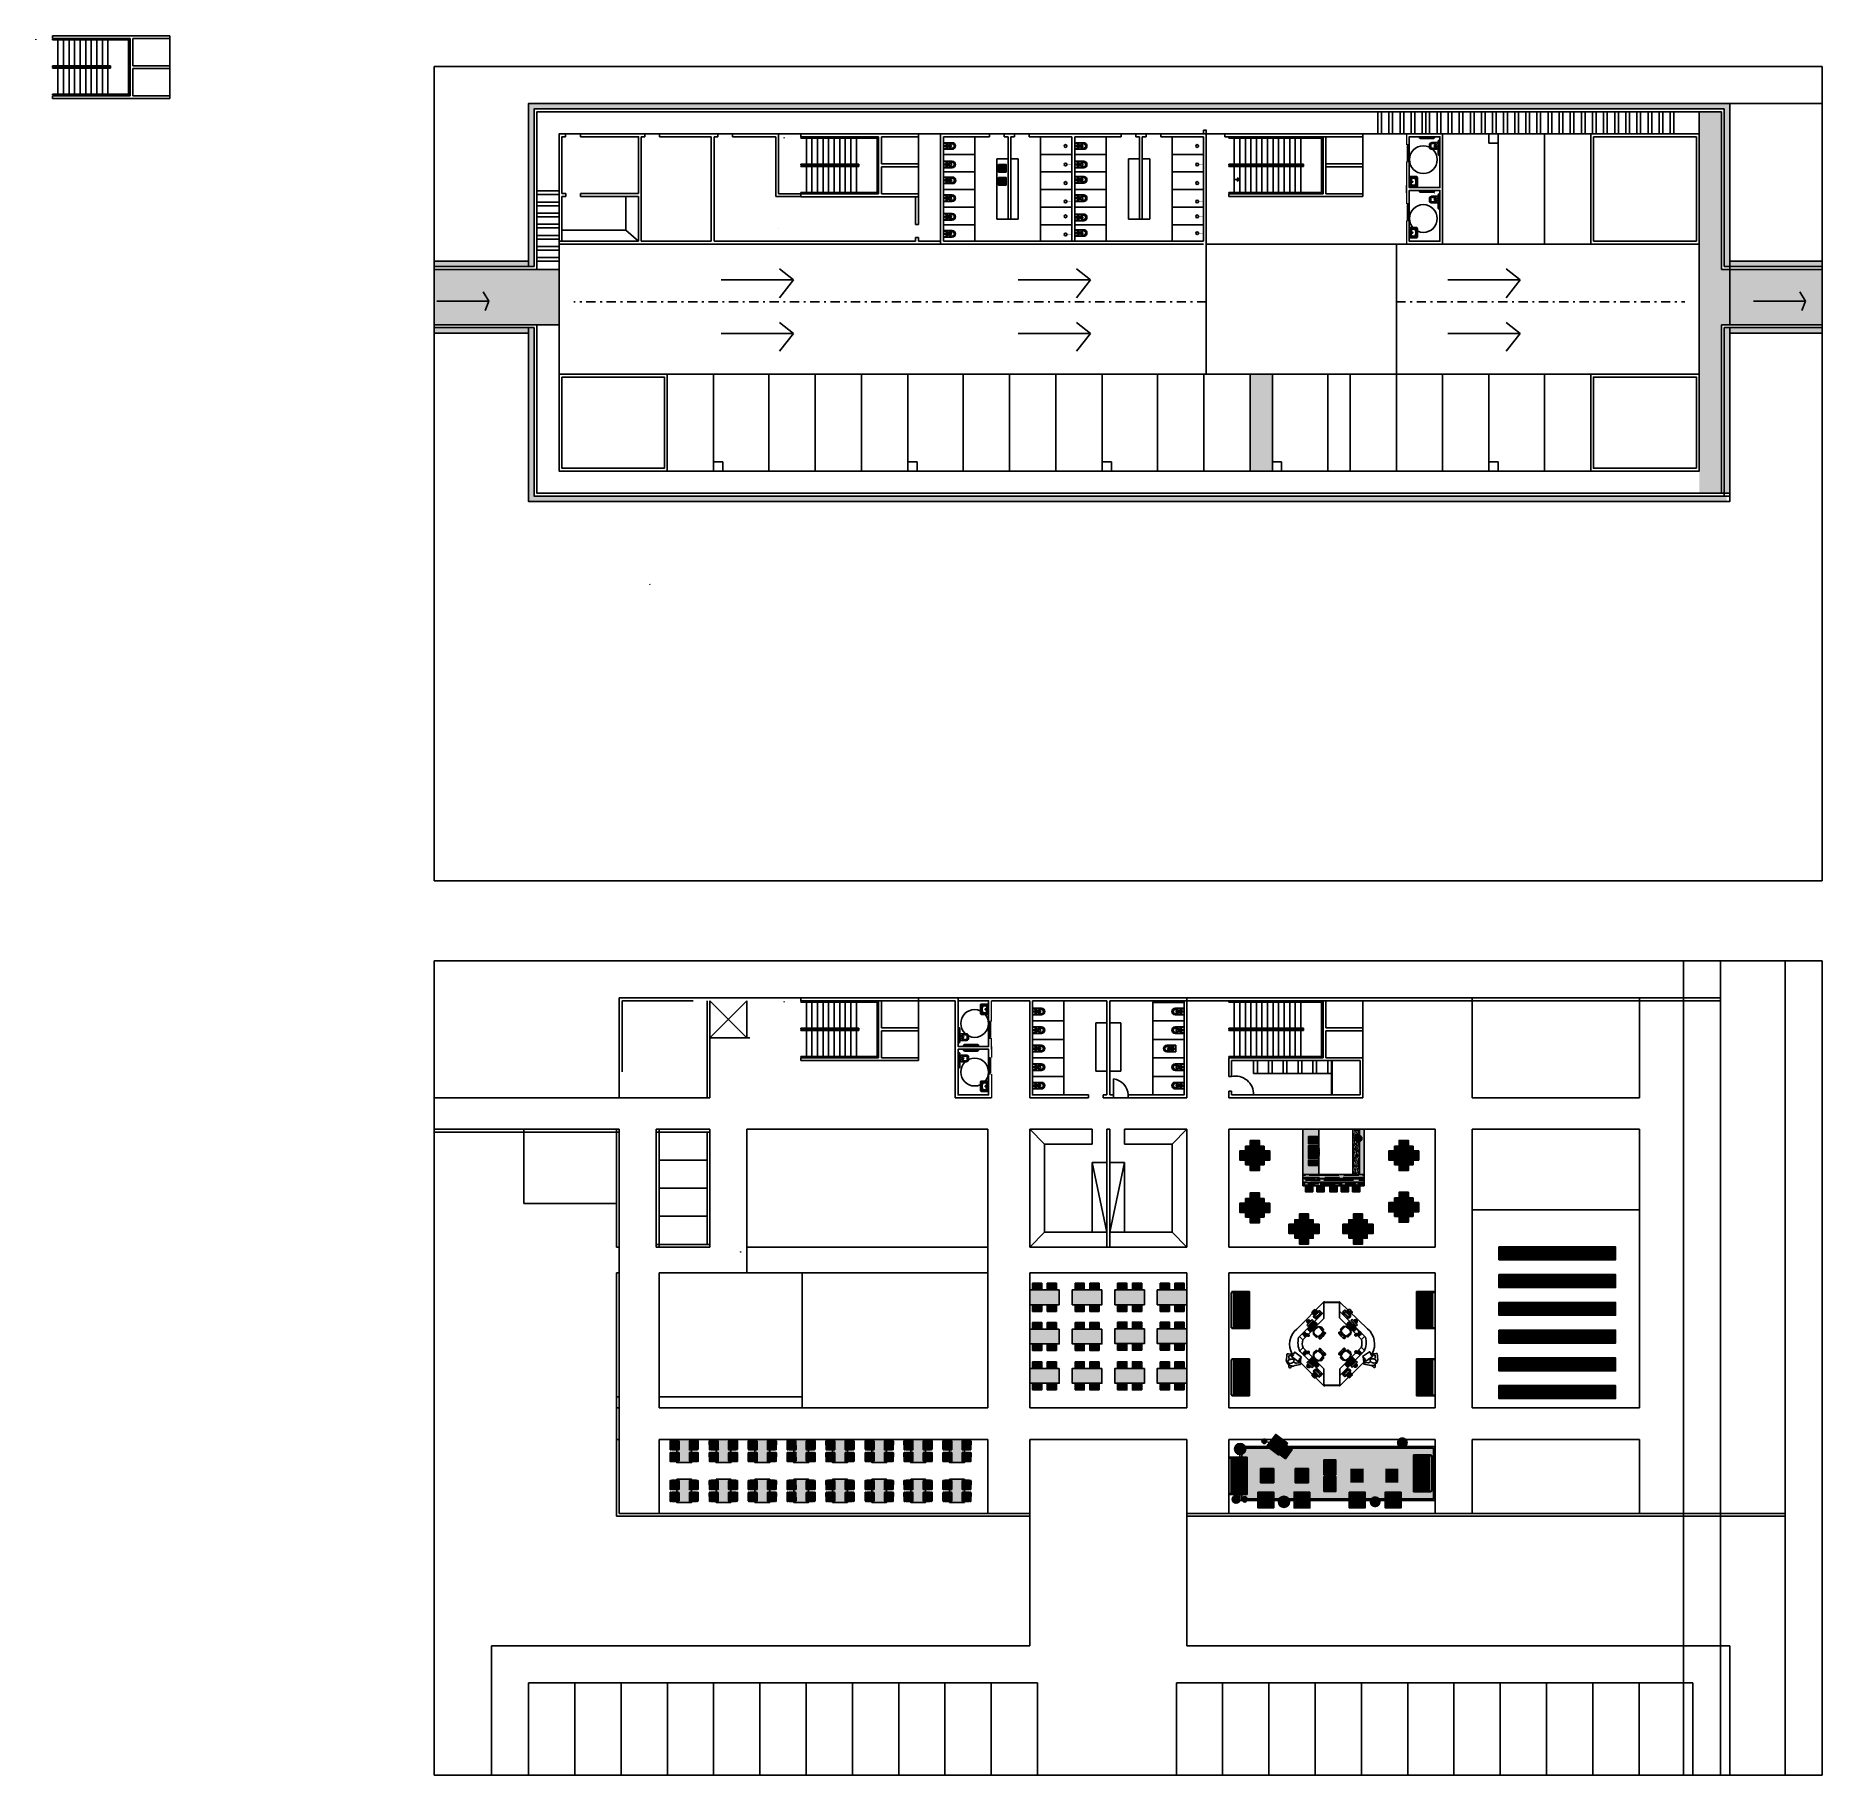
# Model space of a CAD drawing. Header units: inches. Extents: x -55 to 600, y -103 to 167.
# Drawn here: x 245.4 to 342, y -25.6 to 68.4 of the extents above; entities that cross this region are included whole.
import ezdxf

# ---------------------------------------------------------------- set-up
doc = ezdxf.new("R2010")
doc.units = ezdxf.units.IN
doc.header["$MEASUREMENT"] = 0
for name, pattern in [('ACAD_ISO02W100', [15, 12, -3]), ('CONTINU', [0]), ('DA0621PE-XREF-02$0$CONTINU', [0]), ('DASHDOT', [1, 0.5, -0.25, 0, -0.25])]:
    doc.linetypes.add(name, pattern=pattern)
for name, color, linetype in [('01', 7, 'Continuous'), ('A-WCCOZ', 252, 'Continuous'), ('AI-Alv exist', 5, 'Continuous'), ('AI-Equip coz', 1, 'Continuous'), ('AI-Equip san', 1, 'Continuous'), ('AI-Hatch mob', 254, 'Continuous'), ('AI-Mob', 2, 'Continuous'), ('AI-Produção', 1, 'Continuous'), ('ARREDI_attrezzature', 175, 'Continuous'), ('VISTA', 3, 'Continuous')]:
    doc.layers.add(name, color=color, linetype=linetype)
doc.layers.add('AI-Hatch equip coz', color=255, linetype='Continuous', lineweight=0)
doc.layers.add('AI-Hatch equip san', color=255, linetype='Continuous', lineweight=0)
pattern_1 = [(37.5, (107.191186, 48.32949), (-0.003149668, 0.096341188), [0, -0.076, 0, -0.085, 0, -0.08125]), (7.5, (107.19119, 48.32949), (0.088488835, 0.1411073), [0, -0.041, 0, -0.0685, 0, -0.02625]), (327.5, (107.12969, 48.32949), (0.155707093, 0.000282953), [0, -0.025, 0, -0.09, 0, -0.1175]), (317.5, (107.12969, 48.32949), (0.15030633, 0.04388378), [0, -0.0125, 0, -0.059, 0, -0.0675])]

# ---------------------------------------------------------------- blocks, each defined once
blk = doc.blocks.new('hdd')
at = {"linetype": 'Continuous'}
for p, q in [((76.191, 55.92), (76.672, 55.92)), ((76.672, 55.563), (76.191, 55.563)), ((76.672, 55.92), (76.672, 55.563))]:
    blk.add_line(p, q, dxfattribs=at)
at = {"linetype": 'DA0621PE-XREF-02$0$CONTINU'}
for p, q in [((76.191, 55.866), (76.265, 55.866)), ((76.191, 55.618), (76.265, 55.618)), ((76.196, 55.856), (76.269, 55.856)), ((76.196, 55.627), (76.269, 55.627)), ((76.282, 55.789), (76.358, 55.789)), ((76.282, 55.694), (76.358, 55.694)), ((76.413, 55.816), (76.441, 55.816)), ((76.413, 55.667), (76.441, 55.667)), ((76.428, 55.83), (76.428, 55.802)), ((76.428, 55.681), (76.428, 55.653)), ((76.464, 55.857), (76.464, 55.742)), ((76.464, 55.742), (76.464, 55.626)), ((76.509, 55.9), (76.509, 55.583)), ((76.527, 55.846), (76.527, 55.638)), ((76.576, 55.895), (76.663, 55.895)), ((76.576, 55.588), (76.663, 55.588)), ((76.6, 55.777), (76.6, 55.707))]:
    blk.add_line(p, q, dxfattribs=at)
at = {"linetype": 'Continuous'}
for centre, radius, start, end in [((76.191, 55.742), 0.178, 90, 179.9992), ((76.191, 55.742), 0.178, 179.9992, 270), ((76.282, 55.742), 0.0475, 179.97709, 269.97709), ((76.561, 55.889), 0.0533, 144.18498, 167.64557)]:
    blk.add_arc(centre, radius, start, end, dxfattribs=at)
at = {"linetype": 'DA0621PE-XREF-02$0$CONTINU'}
for centre, radius, start, end in [((76.191, 55.742), 0.124, 89.99992, 180.00284), ((76.191, 55.742), 0.124, 179.98699, 269.98978), ((76.196, 55.742), 0.114, 89.99998, 179.98373), ((76.196, 55.742), 0.114, 180.00595, 269.98975), ((76.282, 55.742), 0.0475, 90.00003, 180.02556), ((76.265, 55.742), 0.124, 359.98382, 90.00002), ((76.265, 55.742), 0.124, 269.9897, 0.0058), ((76.269, 55.742), 0.114, 0.42975, 90.00002), ((76.269, 55.742), 0.114, 269.98967, 359.55992), ((76.23, 55.742), 0.136, 359.9861, 20.50968), ((76.23, 55.742), 0.136, 339.47986, 0.00356), ((76.259, 55.742), 0.124, 359.99253, 0.43191), ((76.259, 55.742), 0.124, 359.56076, 0.00012), ((76.397, 55.628), 0.0677, 287.93979, 358.34331), ((76.428, 55.816), 0.00743, 0, 180), ((76.428, 55.816), 0.00743, 180, 0), ((76.428, 55.667), 0.00743, 0, 180), ((76.428, 55.667), 0.00743, 180, 0), ((76.39, 55.853), 0.0743, 3.48968, 64.33225), ((76.532, 55.584), 0.0227, 182.82181, 246.82275), ((76.576, 55.846), 0.0495, 90, 180), ((76.576, 55.638), 0.0495, 180, 269.9997), ((76.6, 55.742), 0.0238, 359.9922, 179.99754), ((76.6, 55.742), 0.0238, 179.99241, 359.99733), ((76.6, 55.742), 0.0178, 359.98674, 180.00841), ((76.6, 55.742), 0.0178, 179.99515, 0), ((76.663, 55.885), 0.0099, 0, 89.99898), ((76.663, 55.598), 0.0099, 270.00167, 0)]:
    blk.add_arc(centre, radius, start, end, dxfattribs=at)
blk = doc.blocks.new('01Chuv_p')
at = {"const_width": 0.015}
blk.add_lwpolyline([(-0.27, 0), (0, 0)], dxfattribs=at)
blk.add_circle((-0.345, 0), 0.075)
blk = doc.blocks.new('Cooktop elét brastemp')
at = {"layer": 'AI-Hatch equip coz'}
blk.add_hatch(color=256, dxfattribs=at).paths.add_polyline_path([(3086.768, -2037.93), (3086.478, -2037.93), (3086.478, -2037.42), (3086.768, -2037.42)])
for p, q in [((3086.505, -2037.445), (3086.505, -2037.9)), ((3086.505, -2037.445), (3086.505, -2037.9)), ((3086.729, -2037.433), (3086.517, -2037.433)), ((3086.517, -2037.445), (3086.517, -2037.838)), ((3086.729, -2037.445), (3086.517, -2037.445)), ((3086.729, -2037.445), (3086.729, -2037.838)), ((3086.742, -2037.445), (3086.742, -2037.9)), ((3086.729, -2037.838), (3086.517, -2037.838)), ((3086.729, -2037.85), (3086.517, -2037.85)), ((3086.517, -2037.85), (3086.517, -2037.9)), ((3086.729, -2037.9), (3086.517, -2037.9)), ((3086.729, -2037.912), (3086.517, -2037.912)), ((3086.544, -2037.859), (3086.544, -2037.891)), ((3086.552, -2037.859), (3086.552, -2037.891)), ((3086.695, -2037.859), (3086.695, -2037.891)), ((3086.703, -2037.859), (3086.703, -2037.891)), ((3086.729, -2037.85), (3086.729, -2037.9)), ((3086.768, -2037.93), (3086.768, -2037.913))]:
    blk.add_line(p, q)
blk.add_lwpolyline([(3086.768, -2037.93), (3086.478, -2037.93), (3086.478, -2037.42), (3086.768, -2037.42), (3086.768, -2037.93)])
for centre, radius in [((3086.623, -2037.564), 0.0878), ((3086.623, -2037.753), 0.0627), ((3086.548, -2037.875), 0.0164), ((3086.699, -2037.875), 0.0164)]:
    blk.add_circle(centre, radius)
for centre, start, end in [((3086.517, -2037.445), 90, 180), ((3086.729, -2037.445), 0, 90), ((3086.517, -2037.9), 180, 270), ((3086.729, -2037.9), 270, 0)]:
    blk.add_arc(centre, 0.0123, start, end)
blk = doc.blocks.new('Grelha')
h = blk.add_hatch()
h.set_pattern_fill('ANSI34', color=256, scale=0.002, angle=315, style=0)
h.set_pattern_definition([(360, (754.589528, 387.054147), (0, 0.0381), []), (360, (754.595878, 387.047797), (0, 0.0381), []), (360, (754.602228, 387.041447), (0, 0.0381), []), (360, (754.608578, 387.035097), (0, 0.0381), [])])
h.paths.add_polyline_path([(0.03, -0.47), (0.37, -0.47), (0.37, -0.108), (0.03, -0.108)])
at = {"layer": 'AI-Hatch equip coz', "ltscale": 3}
h = blk.add_hatch(color=256, dxfattribs=at)
h.dxf.hatch_style = 1
h.paths.add_polyline_path([(0.4, 0), (0, 0), (0, -0.5), (0.4, -0.5)])
for points in [[(0.4, 0), (0, 0), (0, -0.5), (0.4, -0.5)], [(0.37, -0.03), (0.03, -0.03), (0.03, -0.47), (0.37, -0.47)], [(0.37, -0.108), (0.03, -0.108), (0.03, -0.03), (0.37, -0.03)], [(0.204, -0.065), (0.334, -0.065), (0.334, -0.076), (0.204, -0.076)]]:
    blk.add_lwpolyline(points, close=True)
blk.add_circle((0.081, -0.068), 0.0236)
blk = doc.blocks.new('Cooktop-BrastempDBD70A')
at = {"layer": 'AI-Hatch equip coz'}
blk.add_hatch(color=256, dxfattribs=at).paths.add_polyline_path([(0, 0), (0.68, 0), (0.68, 0.51), (0, 0.51)])
for p, q in [((0.016, 0.061), (0.016, 0.451)), ((0.016, 0.061), (0.156, 0.061)), ((0.036, 0.471), (0.644, 0.471)), ((0.04, 0.237), (0.182, 0.095)), ((0.182, 0.237), (0.041, 0.095)), ((0.125, 0.439), (0.267, 0.297)), ((0.267, 0.439), (0.125, 0.297)), ((0.131, 0.021), (0.549, 0.021)), ((0.314, 0.031), (0.368, 0.031)), ((0.555, 0.439), (0.413, 0.297)), ((0.413, 0.439), (0.555, 0.297)), ((0.64, 0.237), (0.498, 0.095)), ((0.498, 0.237), (0.639, 0.095)), ((0.664, 0.061), (0.524, 0.061)), ((0.664, 0.061), (0.664, 0.451))]:
    blk.add_line(p, q)
blk.add_lwpolyline([(0, 0), (0.68, 0), (0.68, 0.51), (0, 0.51), (0, 0)], close=True)
for centre, radius in [((0.111, 0.166), 0.0847), ((0.111, 0.166), 0.0527), ((0.111, 0.166), 0.0354), ((0.196, 0.368), 0.0847), ((0.196, 0.368), 0.0527), ((0.196, 0.368), 0.0354), ((0.216, 0.047), 0.0182), ((0.278, 0.047), 0.0182), ((0.402, 0.047), 0.0182), ((0.484, 0.368), 0.0847), ((0.484, 0.368), 0.0527), ((0.464, 0.047), 0.0182), ((0.484, 0.368), 0.0354), ((0.569, 0.166), 0.0847), ((0.569, 0.166), 0.0527), ((0.569, 0.166), 0.0354)]:
    blk.add_circle(centre, radius)
for centre, radius, start, end in [((0.036, 0.451), 0.0206, 90, 180), ((0.131, 0.033), 0.0123, 120.32365, 270), ((0.34, -0.324), 0.426, 59.67635, 120.32365), ((0.549, 0.033), 0.0123, 270, 59.67635), ((0.644, 0.451), 0.0206, 0, 90)]:
    blk.add_arc(centre, radius, start, end)
blk = doc.blocks.new('CUBA REDONDA')
at = {"layer": 'AI-Hatch equip coz', "ltscale": 3}
h = blk.add_hatch(color=256, dxfattribs=at)
edge = h.paths.add_edge_path()
edge.add_arc((-63.749, -20.386), 0.183, 0, 360)
for radius in [0.183, 0.158, 0.0305, 0.018]:
    blk.add_circle((-63.749, -20.386), radius)
blk = doc.blocks.new('mesa-1.00')
at = {"layer": 'AI-Hatch mob'}
h = blk.add_hatch(color=31, dxfattribs=at)
h.dxf.hatch_style = 1
h.paths.add_polyline_path([(0, 1), (-1, 1), (-1, 0), (0, 0)])
h = blk.add_hatch(color=31, dxfattribs=at)
h.dxf.hatch_style = 1
h.paths.add_polyline_path([(-0.25, 1.314), (-0.75, 1.314), (-0.75, 1.264), (-0.25, 1.264)])
h = blk.add_hatch(color=254, dxfattribs=at)
h.dxf.hatch_style = 1
h.paths.add_polyline_path([(-0.25, 1.264), (-0.75, 1.264), (-0.75, 1), (-0.25, 1)])
h = blk.add_hatch(color=31, dxfattribs=at)
h.dxf.hatch_style = 1
h.paths.add_polyline_path([(-1.314, 0.75), (-1.314, 0.25), (-1.264, 0.25), (-1.264, 0.75)])
h = blk.add_hatch(color=254, dxfattribs=at)
h.dxf.hatch_style = 1
h.paths.add_polyline_path([(-1.264, 0.75), (-1.264, 0.25), (-1, 0.25), (-1, 0.75)])
h = blk.add_hatch(color=254, dxfattribs=at)
h.dxf.hatch_style = 1
h.paths.add_polyline_path([(0.264, 0.75), (0.264, 0.25), (0, 0.25), (0, 0.75)])
h = blk.add_hatch(color=31, dxfattribs=at)
h.dxf.hatch_style = 1
h.paths.add_polyline_path([(0.314, 0.75), (0.314, 0.25), (0.264, 0.25), (0.264, 0.75)])
h = blk.add_hatch(color=254, dxfattribs=at)
h.dxf.hatch_style = 1
h.paths.add_polyline_path([(-0.25, -0.264), (-0.75, -0.264), (-0.75, 0), (-0.25, 0)])
h = blk.add_hatch(color=31, dxfattribs=at)
h.dxf.hatch_style = 1
h.paths.add_polyline_path([(-0.25, -0.314), (-0.75, -0.314), (-0.75, -0.264), (-0.25, -0.264)])
for p, q in [((-0.25, 1.264), (-0.75, 1.264)), ((-1.264, 0.75), (-1.264, 0.25)), ((0.264, 0.75), (0.264, 0.25)), ((-0.25, -0.264), (-0.75, -0.264))]:
    blk.add_line(p, q)
for points in [[(-1, 0), (0, 0), (0, 1), (-1, 1)], [(-0.25, 1), (-0.25, 1.314), (-0.75, 1.314), (-0.75, 1)], [(-1, 0.75), (-1.314, 0.75), (-1.314, 0.25), (-1, 0.25)], [(-0.25, 0), (-0.25, -0.314), (-0.75, -0.314), (-0.75, 0)], [(0, 0.75), (0.314, 0.75), (0.314, 0.25), (0, 0.25)]]:
    blk.add_lwpolyline(points, close=True)
blk = doc.blocks.new('POLTRONA X')
at = {"layer": 'AI-Hatch mob'}
blk.add_hatch(color=31, dxfattribs=at).paths.add_polyline_path([(405.75, 19.1), (406.13, 19.1), (406.13, 19.19), (405.85, 19.19), (405.85, 19.8), (406.13, 19.8), (406.13, 19.9), (405.75, 19.9)])
at = {"layer": 'AI-Hatch mob', "ltscale": 20}
blk.add_hatch(color=254, dxfattribs=at).paths.add_polyline_path([(406.13, 19.8), (405.85, 19.8), (405.85, 19.19), (406.13, 19.19), (406.13, 19.1), (406.55, 19.1), (406.55, 19.9), (406.13, 19.9)])
for q in [(405.75, 19.9), (406.55, 19.1)]:
    blk.add_line((405.75, 19.1), q)
blk.add_lwpolyline([(406.55, 19.1), (406.55, 19.9), (405.75, 19.9), (405.75, 19.1)], close=True)
blk.add_lwpolyline([(406.13, 19.1), (406.13, 19.19), (405.85, 19.19), (405.85, 19.8), (406.13, 19.8), (406.13, 19.9)])
blk = doc.blocks.new('Mesa Retangular 1600x800mm - 04 lugares')
at = {"layer": 'AI-Hatch mob'}
for points in [[(-0.76, 1.45), (-0.76, 0.95), (-0.715, 0.95), (-0.715, 1.45)], [(-0.715, 1.45), (-0.715, 0.95), (-0.4, 0.95), (-0.4, 1.45)], [(0.715, 1.45), (0.715, 0.95), (0.4, 0.95), (0.4, 1.45)], [(0.76, 1.45), (0.76, 0.95), (0.715, 0.95), (0.715, 1.45)], [(-0.76, 0.15), (-0.76, 0.65), (-0.715, 0.65), (-0.715, 0.15)], [(-0.715, 0.15), (-0.715, 0.65), (-0.4, 0.65), (-0.4, 0.15)], [(0.715, 0.15), (0.715, 0.65), (0.4, 0.65), (0.4, 0.15)], [(0.76, 0.15), (0.76, 0.65), (0.715, 0.65), (0.715, 0.15)]]:
    blk.add_hatch(color=254, dxfattribs=at).paths.add_polyline_path(points)
at = {"layer": 'AI-Hatch mob', "ltscale": 20}
h = blk.add_hatch(color=254, dxfattribs=at)
h.dxf.hatch_style = 1
h.paths.add_polyline_path([(0.4, 0), (0.4, 1.6), (-0.4, 1.6), (-0.4, 0)])
for points in [[(-0.76, 1.45), (-0.76, 0.95), (-0.715, 0.95), (-0.715, 1.45)], [(-0.715, 1.45), (-0.715, 0.95), (-0.4, 0.95), (-0.4, 1.45)], [(0.4, 0), (0.4, 1.6), (-0.4, 1.6), (-0.4, 0)], [(0.715, 1.45), (0.715, 0.95), (0.4, 0.95), (0.4, 1.45)], [(0.76, 1.45), (0.76, 0.95), (0.715, 0.95), (0.715, 1.45)], [(-0.76, 0.15), (-0.76, 0.65), (-0.715, 0.65), (-0.715, 0.15)], [(-0.715, 0.15), (-0.715, 0.65), (-0.4, 0.65), (-0.4, 0.15)], [(0.715, 0.15), (0.715, 0.65), (0.4, 0.65), (0.4, 0.15)], [(0.76, 0.15), (0.76, 0.65), (0.715, 0.65), (0.715, 0.15)]]:
    blk.add_lwpolyline(points, close=True)
blk = doc.blocks.new('pol3')
for p, q in [((-0.26, -0.06), (0.26, 0.06)), ((-0.27, -0.18), (-0.18, -0.59)), ((-0.25, -0.12), (0.28, 0)), ((-0.23, -0.13), (-0.23, -0.13)), ((-0.17, -0.15), (-0.23, -0.16)), ((-0.23, -0.17), (-0.14, -0.58)), ((-0.13, -0.58), (0.36, -0.48)), ((-0.13, -0.62), (0.37, -0.51)), ((0.27, -0.06), (0.22, -0.07)), ((0.27, -0.02), (0.26, -0.02)), ((0.37, -0.47), (0.28, -0.06)), ((0.41, -0.46), (0.32, -0.05))]:
    blk.add_line(p, q)
for centre, radius, start, end in [((0.27, 0.03), 0.03, 282.2308, 102.2308), ((-0.26, -0.09), 0.03, 102.2308, 282.2308), ((-0.22, -0.17), 0.045, 102.2308, 192.2308), ((-0.05, 0.22), 0.393, 238.779, 325.6827), ((-0.22, -0.17), 0.0075, 102.2308, 192.2308), ((-0.14, -0.58), 0.045, 192.2308, 282.2308), ((-0.14, -0.58), 0.0075, 192.2308, 282.2308), ((0.27, -0.06), 0.045, 12.2308, 102.2308), ((0.27, -0.06), 0.0075, 12.2308, 102.2308), ((0.36, -0.47), 0.0075, 282.2308, 12.2308), ((0.36, -0.47), 0.045, 282.2308, 12.2308)]:
    blk.add_arc(centre, radius, start, end)
blk = doc.blocks.new('kjhgf')
at = {"layer": 'AI-Hatch mob', "true_color": 0xe1d8b7}
h = blk.add_hatch(color=254, dxfattribs=at)
h.paths.add_polyline_path([(280.212, -8.208, 0.414214), (280.174, -8.17), (279.828, -8.17, 0.414214), (279.791, -8.208), (279.791, -8.209, -0.04125), (279.822, -8.253), (279.822, -8.208, -0.414214), (279.828, -8.201), (280.174, -8.201, -0.414214), (280.181, -8.208), (280.181, -8.633, -0.414214), (280.174, -8.639), (279.828, -8.639, -0.414214), (279.822, -8.633), (279.822, -8.587, -0.04125), (279.791, -8.631), (279.791, -8.633, 0.414214), (279.828, -8.67), (280.174, -8.67, 0.414214), (280.212, -8.633)])
h.paths.add_polyline_path([(280.181, -8.208, 0.414214), (280.174, -8.201), (279.828, -8.201, 0.414214), (279.822, -8.208), (279.822, -8.253, -0.274688), (279.822, -8.587), (279.822, -8.633, 0.414214), (279.828, -8.639), (280.174, -8.639, 0.414214), (280.181, -8.633)], flags=16)
h.paths.add_polyline_path([(279.778, -8.645, 0.398472), (279.778, -8.195)])
h.paths.add_polyline_path([(279.728, -8.645, 1), (279.778, -8.645), (279.778, -8.195, 1), (279.728, -8.195)])
at = {"layer": 'AI-Hatch mob', "true_color": 0xd3bf96}
h = blk.add_hatch(color=9, dxfattribs=at)
h.paths.add_polyline_path([(279.822, -8.587, -0.04125), (279.791, -8.631), (279.791, -8.633, 0.414214), (279.828, -8.67), (280.174, -8.67, 0.414214), (280.212, -8.633), (280.212, -8.208, 0.414214), (280.174, -8.17), (279.828, -8.17, 0.414214), (279.791, -8.208), (279.791, -8.209, -0.04125), (279.822, -8.253), (279.822, -8.208, -0.414214), (279.828, -8.201), (280.174, -8.201, -0.414214), (280.181, -8.208), (280.181, -8.633, -0.414214), (280.174, -8.639), (279.828, -8.639, -0.414214), (279.822, -8.633)])
h.paths.add_polyline_path([(279.778, -8.645, 0.398472), (279.778, -8.195)])
at = {"layer": 'AI-Hatch mob'}
blk.add_hatch(color=31, dxfattribs=at).paths.add_polyline_path([(280.088, -8.114), (280.888, -8.114), (280.888, -9.364), (280.088, -9.364)])
at = {"layer": 'AI-Hatch mob', "true_color": 0xe1d8b7}
h = blk.add_hatch(color=254, dxfattribs=at)
h.paths.add_polyline_path([(280.764, -8.208, -0.414214), (280.801, -8.17), (281.147, -8.17, -0.414214), (281.185, -8.208), (281.185, -8.209, 0.04125), (281.154, -8.253), (281.154, -8.208, 0.414214), (281.147, -8.201), (280.801, -8.201, 0.414214), (280.795, -8.208), (280.795, -8.633, 0.414214), (280.801, -8.639), (281.147, -8.639, 0.414214), (281.154, -8.633), (281.154, -8.587, 0.04125), (281.185, -8.631), (281.185, -8.633, -0.414214), (281.147, -8.67), (280.801, -8.67, -0.414214), (280.764, -8.633)])
h.paths.add_polyline_path([(280.795, -8.208, -0.414214), (280.801, -8.201), (281.147, -8.201, -0.414214), (281.154, -8.208), (281.154, -8.253, 0.274688), (281.154, -8.587), (281.154, -8.633, -0.414214), (281.147, -8.639), (280.801, -8.639, -0.414214), (280.795, -8.633)], flags=16)
h.paths.add_polyline_path([(281.197, -8.645, -0.398472), (281.197, -8.195)])
h.paths.add_polyline_path([(281.247, -8.645, -1), (281.197, -8.645), (281.197, -8.195, -1), (281.247, -8.195)])
at = {"layer": 'AI-Hatch mob', "true_color": 0xd3bf96}
h = blk.add_hatch(color=9, dxfattribs=at)
h.paths.add_polyline_path([(281.154, -8.587, 0.04125), (281.185, -8.631), (281.185, -8.633, -0.414214), (281.147, -8.67), (280.801, -8.67, -0.414214), (280.764, -8.633), (280.764, -8.208, -0.414214), (280.801, -8.17), (281.147, -8.17, -0.414214), (281.185, -8.208), (281.185, -8.209, 0.04125), (281.154, -8.253), (281.154, -8.208, 0.414214), (281.147, -8.201), (280.801, -8.201, 0.414214), (280.795, -8.208), (280.795, -8.633, 0.414214), (280.801, -8.639), (281.147, -8.639, 0.414214), (281.154, -8.633)])
h.paths.add_polyline_path([(281.197, -8.645, -0.398472), (281.197, -8.195)])
at = {"layer": 'AI-Hatch mob', "true_color": 0xe1d8b7}
h = blk.add_hatch(color=254, dxfattribs=at)
h.paths.add_polyline_path([(280.212, -8.846, 0.414214), (280.174, -8.809), (279.828, -8.809, 0.414214), (279.791, -8.846), (279.791, -8.848, -0.04125), (279.822, -8.892), (279.822, -8.846, -0.414214), (279.828, -8.84), (280.174, -8.84, -0.414214), (280.181, -8.846), (280.181, -9.271, -0.414214), (280.174, -9.277), (279.828, -9.277, -0.414214), (279.822, -9.271), (279.822, -9.226, -0.04125), (279.791, -9.27), (279.791, -9.271, 0.414214), (279.828, -9.309), (280.174, -9.309, 0.414214), (280.212, -9.271)])
h.paths.add_polyline_path([(280.181, -8.846, 0.414214), (280.174, -8.84), (279.828, -8.84, 0.414214), (279.822, -8.846), (279.822, -8.892, -0.274688), (279.822, -9.226), (279.822, -9.271, 0.414214), (279.828, -9.277), (280.174, -9.277, 0.414214), (280.181, -9.271)], flags=16)
h.paths.add_polyline_path([(279.778, -9.284, 0.398472), (279.778, -8.834)])
h.paths.add_polyline_path([(279.728, -9.284, 1), (279.778, -9.284), (279.778, -8.834, 1), (279.728, -8.834)])
at = {"layer": 'AI-Hatch mob', "true_color": 0xd3bf96}
h = blk.add_hatch(color=9, dxfattribs=at)
h.paths.add_polyline_path([(279.822, -9.226, -0.04125), (279.791, -9.27), (279.791, -9.271, 0.414214), (279.828, -9.309), (280.174, -9.309, 0.414214), (280.212, -9.271), (280.212, -8.846, 0.414214), (280.174, -8.809), (279.828, -8.809, 0.414214), (279.791, -8.846), (279.791, -8.848, -0.04125), (279.822, -8.892), (279.822, -8.846, -0.414214), (279.828, -8.84), (280.174, -8.84, -0.414214), (280.181, -8.846), (280.181, -9.271, -0.414214), (280.174, -9.277), (279.828, -9.277, -0.414214), (279.822, -9.271)])
h.paths.add_polyline_path([(279.778, -9.284, 0.398472), (279.778, -8.834)])
at = {"layer": 'AI-Hatch mob', "true_color": 0xe1d8b7}
h = blk.add_hatch(color=254, dxfattribs=at)
h.paths.add_polyline_path([(280.764, -8.846, -0.414214), (280.801, -8.809), (281.147, -8.809, -0.414214), (281.185, -8.846), (281.185, -8.848, 0.04125), (281.154, -8.892), (281.154, -8.846, 0.414214), (281.147, -8.84), (280.801, -8.84, 0.414214), (280.795, -8.846), (280.795, -9.271, 0.414214), (280.801, -9.277), (281.147, -9.277, 0.414214), (281.154, -9.271), (281.154, -9.226, 0.04125), (281.185, -9.27), (281.185, -9.271, -0.414214), (281.147, -9.309), (280.801, -9.309, -0.414214), (280.764, -9.271)])
h.paths.add_polyline_path([(280.795, -8.846, -0.414214), (280.801, -8.84), (281.147, -8.84, -0.414214), (281.154, -8.846), (281.154, -8.892, 0.274688), (281.154, -9.226), (281.154, -9.271, -0.414214), (281.147, -9.277), (280.801, -9.277, -0.414214), (280.795, -9.271)], flags=16)
h.paths.add_polyline_path([(281.197, -9.284, -0.398472), (281.197, -8.834)])
h.paths.add_polyline_path([(281.247, -9.284, -1), (281.197, -9.284), (281.197, -8.834, -1), (281.247, -8.834)])
at = {"layer": 'AI-Hatch mob', "true_color": 0xd3bf96}
h = blk.add_hatch(color=9, dxfattribs=at)
h.paths.add_polyline_path([(281.154, -9.226, 0.04125), (281.185, -9.27), (281.185, -9.271, -0.414214), (281.147, -9.309), (280.801, -9.309, -0.414214), (280.764, -9.271), (280.764, -8.846, -0.414214), (280.801, -8.809), (281.147, -8.809, -0.414214), (281.185, -8.846), (281.185, -8.848, 0.04125), (281.154, -8.892), (281.154, -8.846, 0.414214), (281.147, -8.84), (280.801, -8.84, 0.414214), (280.795, -8.846), (280.795, -9.271, 0.414214), (280.801, -9.277), (281.147, -9.277, 0.414214), (281.154, -9.271)])
h.paths.add_polyline_path([(281.197, -9.284, -0.398472), (281.197, -8.834)])
at = {"layer": 'AI-Mob'}
blk.add_lwpolyline([(280.088, -8.114), (280.888, -8.114), (280.888, -9.364), (280.088, -9.364)], close=True, dxfattribs=at)
for p, xscale, yscale, zscale, rotation in [((279.728, -8.42), 0.8333333333333629, 0.8333333333333629, 0.8333333333333629, 77.76917747799142), ((281.247, -8.42), -0.8333333333333447, 0.8333333333333712, 0.8333333333333744, 282.2308225220488), ((279.728, -9.059), 0.8333333333333629, 0.8333333333333629, 0.8333333333333629, 77.76917747799142), ((281.247, -9.059), -0.8333333333333447, 0.8333333333333712, 0.8333333333333744, 282.2308225220488)]:
    blk.add_blockref('pol3', p, dxfattribs=dict(at, xscale=xscale, yscale=yscale, zscale=zscale, rotation=rotation))
blk = doc.blocks.new('gdfsf')
for p, q in [((250.75, 16.181), (250.75, 16.141)), ((258, 16.371), (251.65, 16.371)), ((251.65, 16.221), (251.65, 16.371)), ((251.65, 16.221), (255.85, 16.221)), ((251.65, 16.181), (255.81, 16.181)), ((251.65, 16.141), (251.65, 16.181)), ((251.65, 16.141), (255.77, 16.141)), ((255.85, 13.131), (255.85, 16.221)), ((256, 14.751), (256, 16.221)), ((258, 12.981), (258, 16.371)), ((258, 16.221), (258, 13.131)), ((251.65, 14.736), (254.79, 14.736)), ((251.65, 14.736), (251.65, 14.696)), ((251.65, 14.696), (254.75, 14.696)), ((251.65, 14.656), (254.75, 14.656)), ((251.65, 14.656), (251.65, 14.616)), ((251.65, 14.616), (254.79, 14.616)), ((252.25, 14.696), (252.25, 14.656)), ((258, 14.751), (256, 14.751)), ((256, 13.131), (256, 14.601)), ((258, 14.601), (256, 14.601)), ((255.77, 13.211), (251.65, 13.211)), ((251.65, 13.211), (251.65, 13.171)), ((255.81, 13.171), (251.65, 13.171)), ((255.85, 13.131), (251.65, 13.131)), ((251.65, 13.131), (251.65, 13.027)), ((251.65, 13.027), (251.65, 12.981)), ((255.85, 12.981), (251.65, 12.981)), ((255.85, 12.981), (258, 12.981)), ((256, 13.131), (258, 13.131))]:
    blk.add_line(p, q)
blk.add_lwpolyline([(256, 16.221), (258, 16.221)])
at = {"layer": 'VISTA'}
for p, q in [((251.95, 16.141), (251.95, 14.736)), ((252.25, 16.141), (252.25, 14.736)), ((252.55, 16.141), (252.55, 14.736)), ((252.85, 16.141), (252.85, 14.736)), ((253.15, 16.141), (253.15, 14.736)), ((253.45, 16.141), (253.45, 14.736)), ((253.75, 16.141), (253.75, 14.736)), ((254.05, 16.141), (254.05, 14.736)), ((254.35, 16.141), (254.35, 14.736)), ((254.65, 16.141), (254.65, 14.736)), ((255.77, 16.141), (255.77, 13.211)), ((255.81, 16.181), (255.81, 13.171)), ((255.85, 16.221), (255.85, 13.131)), ((251.95, 14.696), (251.95, 14.656)), ((251.95, 14.616), (251.95, 13.211)), ((252.25, 14.616), (252.25, 13.211)), ((252.55, 14.696), (252.55, 14.656)), ((252.55, 14.616), (252.55, 13.211)), ((252.85, 14.696), (252.85, 14.656)), ((252.85, 14.616), (252.85, 13.211)), ((253.15, 14.696), (253.15, 14.656)), ((253.15, 14.616), (253.15, 14.531)), ((253.15, 14.616), (253.15, 13.211)), ((253.45, 14.696), (253.45, 14.656)), ((253.45, 14.616), (253.45, 13.211)), ((253.75, 14.696), (253.75, 14.656)), ((253.75, 14.616), (253.75, 13.211)), ((254.05, 14.696), (254.05, 14.656)), ((254.05, 14.616), (254.05, 13.211)), ((254.35, 14.696), (254.35, 14.656)), ((254.35, 14.616), (254.35, 13.211)), ((254.65, 14.696), (254.65, 14.656)), ((254.65, 14.616), (254.65, 13.211)), ((254.75, 14.696), (254.75, 14.656)), ((254.79, 14.736), (254.79, 14.616)), ((251.95, 13.171), (251.95, 13.131)), ((252.25, 13.171), (252.25, 13.131)), ((252.55, 13.171), (252.55, 13.131)), ((252.85, 13.171), (252.85, 13.131)), ((253.15, 13.171), (253.15, 13.131)), ((253.45, 13.171), (253.45, 13.131)), ((253.75, 13.171), (253.75, 13.131)), ((254.05, 13.171), (254.05, 13.131)), ((254.35, 13.171), (254.35, 13.131)), ((254.65, 13.171), (254.65, 13.131))]:
    blk.add_line(p, q, dxfattribs=at)
blk = doc.blocks.new('cuba-41x41')
at = {"layer": 'AI-Hatch equip san', "ltscale": 3}
blk.add_hatch(color=256, dxfattribs=at).paths.add_polyline_path([(0.205, 0), (-0.205, 0), (-0.205, -0.41), (0.205, -0.41)])
blk.add_lwpolyline([(0.205, 0), (-0.205, 0), (-0.205, -0.41), (0.205, -0.41)], close=True)
blk.add_lwpolyline([(-0.009, -0.122), (-0.177, -0.122), (-0.177, -0.382), (0.177, -0.382), (0.177, -0.122), (0.009, -0.122)])
blk.add_circle((0, -0.205), 0.0117)
blk.add_arc((0, -0.205), 0.0225, 110.02838, 70.13678)
blk = doc.blocks.new('MistDecaMesaDunaClássica-Pl')
at = {"layer": 'AI-Hatch equip san', "ltscale": 3}
h = blk.add_hatch(color=256, dxfattribs=at)
h.paths.add_polyline_path([(-0.075, 0.022, 0.308864), (-0.106, 0.022), (-0.097, 0.014, -0.231927), (-0.084, 0.014)], flags=17)
h.paths.add_polyline_path([(-0.113, 0.03), (-0.12, 0.023), (-0.098, 0), (-0.12, -0.023), (-0.113, -0.03), (-0.091, -0.007), (-0.068, -0.03), (-0.061, -0.023), (-0.084, 0), (-0.061, 0.023), (-0.068, 0.03), (-0.091, 0.007)])
h.paths.add_polyline_path([(-0.104, 0.007), (-0.113, 0.015, 0.308864), (-0.113, -0.015), (-0.104, -0.007, -0.231927)], flags=17)
h.paths.add_polyline_path([(-0.101, 0.003), (-0.104, 0.007, 0.231927), (-0.104, -0.007), (-0.101, -0.003, -0.155003)], flags=17)
h.paths.add_polyline_path([(-0.101, 0.003, 0.155003), (-0.101, -0.003), (-0.098, 0)], flags=17)
h.paths.add_polyline_path([(-0.087, 0.01, 0.155003), (-0.094, 0.01), (-0.091, 0.007)], flags=17)
h.paths.add_polyline_path([(-0.084, 0.014, 0.231927), (-0.097, 0.014), (-0.094, 0.01, -0.155003), (-0.087, 0.01)], flags=17)
h.paths.add_polyline_path([(-0.08, 0.003), (-0.084, 0), (-0.08, -0.003, 0.155003)], flags=17)
h.paths.add_polyline_path([(-0.077, 0.007), (-0.08, 0.003, -0.155003), (-0.08, -0.003), (-0.077, -0.007, 0.231927)], flags=17)
h.paths.add_polyline_path([(-0.068, 0.015), (-0.077, 0.007, -0.231927), (-0.077, -0.007), (-0.068, -0.015, 0.308864)], flags=17)
h.paths.add_polyline_path([(-0.084, -0.014, -0.231927), (-0.097, -0.014), (-0.106, -0.022, 0.308864), (-0.075, -0.022)], flags=17)
h.paths.add_polyline_path([(-0.087, -0.01, -0.155003), (-0.094, -0.01), (-0.097, -0.014, 0.231927), (-0.084, -0.014)], flags=17)
h.paths.add_polyline_path([(-0.091, -0.007), (-0.094, -0.01, 0.155003), (-0.087, -0.01)], flags=16)
h.paths.add_polyline_path([(0.009, 0, 0.999343), (-0.009, 0), (-0.009, -0.118, 1), (0.009, -0.118)])
h.paths.add_polyline_path([(0.009, -0.013), (0.009, -0.025, 5.787199), (-0.009, -0.025), (-0.009, -0.013, -3.08595)])
h.paths.add_polyline_path([(0.009, -0.006), (0.009, -0.013, 3.08595), (-0.009, -0.013), (-0.009, -0.006, -1.863322)], flags=17)
h.paths.add_polyline_path([(0.009, 0), (0.009, -0.006, 1.863322), (-0.009, -0.006), (-0.009, 0, -0.999343)], flags=16)
h.paths.add_polyline_path([(0.068, 0.03), (0.061, 0.023), (0.084, 0), (0.061, -0.023), (0.068, -0.03), (0.091, -0.007), (0.113, -0.03), (0.12, -0.023), (0.098, 0), (0.12, 0.023), (0.113, 0.03), (0.091, 0.007)])
h.paths.add_polyline_path([(0.106, 0.022, 0.308864), (0.075, 0.022), (0.084, 0.014, -0.231927), (0.097, 0.014)], flags=17)
h.paths.add_polyline_path([(0.097, 0.014, 0.231927), (0.084, 0.014), (0.087, 0.01, -0.155003), (0.094, 0.01)], flags=17)
h.paths.add_polyline_path([(0.094, 0.01, 0.155003), (0.087, 0.01), (0.091, 0.007)], flags=17)
h.paths.add_polyline_path([(0.101, 0.003), (0.098, 0), (0.101, -0.003, 0.155003)], flags=17)
h.paths.add_polyline_path([(0.104, 0.007), (0.101, 0.003, -0.155003), (0.101, -0.003), (0.104, -0.007, 0.231927)], flags=17)
h.paths.add_polyline_path([(0.113, 0.015), (0.104, 0.007, -0.231927), (0.104, -0.007), (0.113, -0.015, 0.308864)], flags=17)
h.paths.add_polyline_path([(0.097, -0.014, -0.231927), (0.084, -0.014), (0.075, -0.022, 0.308864), (0.106, -0.022)], flags=17)
h.paths.add_polyline_path([(0.097, -0.014), (0.094, -0.01, -0.155003), (0.087, -0.01), (0.084, -0.014, 0.231927)], flags=17)
h.paths.add_polyline_path([(0.091, -0.007), (0.087, -0.01, 0.155003), (0.094, -0.01)], flags=17)
h.paths.add_polyline_path([(0.08, 0.003, 0.155003), (0.08, -0.003), (0.084, 0)], flags=17)
h.paths.add_polyline_path([(0.08, 0.003), (0.077, 0.007, 0.231927), (0.077, -0.007), (0.08, -0.003, -0.155003)], flags=17)
h.paths.add_polyline_path([(0.077, 0.007), (0.068, 0.015, 0.308864), (0.068, -0.015), (0.077, -0.007, -0.231927)], flags=17)
for points in [[(-0.091, 0.007), (-0.113, 0.03), (-0.12, 0.023), (-0.098, 0), (-0.12, -0.023), (-0.113, -0.03), (-0.091, -0.007), (-0.068, -0.03), (-0.061, -0.023), (-0.084, 0), (-0.061, 0.023), (-0.068, 0.03)], [(0.091, 0.007), (0.113, 0.03), (0.12, 0.023), (0.098, 0), (0.12, -0.023), (0.113, -0.03), (0.091, -0.007), (0.068, -0.03), (0.061, -0.023), (0.084, 0), (0.061, 0.023), (0.068, 0.03)]]:
    blk.add_lwpolyline(points, close=True)
blk.add_lwpolyline([(-0.009, -0.118, 1), (0.009, -0.118), (0.009, 0, 0.999343), (-0.009, 0)], format="xyb", close=True)
for centre, radius, start, end in [((-0.091, 0), 0.027, 145.67193, 214.32807), ((-0.091, 0), 0.027, 55.67193, 124.32807), ((-0.091, 0), 0.0154, 153.88481, 206.11519), ((-0.091, 0), 0.0109, 162.37823, 197.62177), ((-0.091, 0), 0.0154, 63.88481, 116.11519), ((-0.091, 0), 0.0109, 72.37823, 107.62177), ((-0.091, 0), 0.0109, 342.37823, 17.62177), ((-0.091, 0), 0.0154, 333.88481, 26.11519), ((-0.091, 0), 0.027, 325.67193, 34.32807), ((0, 0), 0.027, 289.60724, 250.39274), ((0, 0), 0.0154, 305.90974, 234.09022), ((0, 0), 0.0109, 326.44272, 213.55721), ((0.091, 0), 0.027, 145.67193, 214.32807), ((0.091, 0), 0.027, 55.67193, 124.32807), ((0.091, 0), 0.0154, 153.88481, 206.11519), ((0.091, 0), 0.0109, 162.37823, 197.62177), ((0.091, 0), 0.0154, 63.88481, 116.11519), ((0.091, 0), 0.0109, 72.37823, 107.62177), ((0.091, 0), 0.0109, 342.37823, 17.62177), ((0.091, 0), 0.0154, 333.88481, 26.11519), ((0.091, 0), 0.027, 325.67193, 34.32807), ((-0.091, 0), 0.027, 235.67193, 304.32807), ((-0.091, 0), 0.0154, 243.88481, 296.11519), ((-0.091, 0), 0.0109, 252.37823, 287.62177), ((0.091, 0), 0.027, 235.67193, 304.32807), ((0.091, 0), 0.0154, 243.88481, 296.11519), ((0.091, 0), 0.0109, 252.37823, 287.62177)]:
    blk.add_arc(centre, radius, start, end)
blk = doc.blocks.new('POL85X85')
at = {"layer": 'AI-Hatch mob'}
blk.add_hatch(color=254, dxfattribs=at).paths.add_polyline_path([(0, -0.855), (-0.855, -0.855), (-0.855, 0), (0, 0)])
h = blk.add_hatch(color=31, dxfattribs=at)
edge = h.paths.add_edge_path()
edge.add_ellipse((-0.438, -0.183), major_axis=(0.263, 0), ratio=0.157895, start_angle=-180, end_angle=180, ccw=False)
at = {"layer": 'AI-Mob'}
blk.add_line((-0.728, -0.57), (-0.728, -0.127), dxfattribs=at)
for points in [[(-0.728, -0.127), (-0.728, -0.57), (-0.855, -0.57), (-0.855, 0), (-0.728, 0)], [(-0.728, 0), (-0.127, 0)], [(-0.127, 0), (0, 0), (0, -0.57), (-0.127, -0.57), (-0.127, -0.127)], [(-0.127, -0.127), (-0.728, -0.127)]]:
    blk.add_lwpolyline(points, dxfattribs=at)
blk.add_lwpolyline([(0, -0.855), (-0.855, -0.855), (-0.855, 0), (0, 0)], close=True, dxfattribs=at)
at = {"layer": 'AI-Mob', "extrusion": (0, 0, -1)}
blk.add_ellipse((-0.438, -0.183), major_axis=(0.263, 0), ratio=0.157895, start_param=-1.570796, end_param=4.712389, dxfattribs=at)
blk = doc.blocks.new('SOF200X100')
at = {"layer": 'AI-Hatch mob'}
for color, points in [(31, [(0.696, 1), (0.043, 1), (0.043, 0.957), (0.157, 0.957), (0.157, 0.826), (0.696, 0.826)]), (254, [(1, 0.826), (1, 1), (0.696, 1), (0.696, 0.826), (0.196, 0.826), (0.196, 0), (1, 0)]), (31, [(0.13, 0.957), (0.017, 0.957, 0.414214), (0, 0.939), (0, -0.939, 0.414214), (0.017, -0.957), (0.13, -0.957)]), (31, [(0.196, 0.826), (0.157, 0.826), (0.157, 0.957), (0.13, 0.957), (0.13, -0.957), (0.157, -0.957), (0.157, -0.826), (0.196, -0.826)]), (254, [(1, 0), (0.196, 0), (0.196, -0.826), (0.696, -0.826), (0.696, -1), (1, -1), (1, -0.826)]), (31, [(0.696, -0.826), (0.157, -0.826), (0.157, -0.957), (0.043, -0.957), (0.043, -1), (0.696, -1)])]:
    blk.add_hatch(color=color, dxfattribs=at).paths.add_polyline_path(points)
for p, q in [((0.043, 0.957), (0.043, 1)), ((0.043, 1), (1, 1)), ((0.696, 0.826), (0.696, 1)), ((1, 1), (1, 0.826)), ((0, -0.939), (0, 0.939)), ((0.017, 0.957), (0.157, 0.957)), ((0.13, -0.957), (0.13, 0.957)), ((0.157, 0.826), (0.157, 0.957)), ((0.157, 0.826), (0.696, 0.826)), ((0.196, -0.826), (0.196, 0.826)), ((1, 0), (0.196, 0)), ((1, 0.826), (1, -0.826)), ((0.157, -0.957), (0.017, -0.957)), ((0.043, -1), (0.043, -0.957)), ((0.157, -0.957), (0.157, -0.826)), ((0.696, -0.826), (0.157, -0.826)), ((0.696, -0.826), (0.696, -1)), ((1, -0.826), (1, -1)), ((1, -1), (0.043, -1))]:
    blk.add_line(p, q)
for centre, start, end in [((0.017, 0.939), 90, 180), ((0.017, -0.939), 180, 270)]:
    blk.add_arc(centre, 0.0174, start, end)
blk = doc.blocks.new('POLT-80-PUF1')
at = {"layer": 'AI-Hatch mob'}
for points in [[(0.362, -0.316), (0.44, -0.225), (0.169, 0.011), (0.538, 0.433), (0.809, 0.196), (0.888, 0.287), (0.526, 0.603), (0, 0)], [(0.362, -0.316), (0.44, -0.225), (0.169, 0.011), (0.538, 0.433), (0.809, 0.196), (0.888, 0.287), (0.526, 0.603), (0, 0)], [(0.526, 0.603), (0.888, 0.287), (0.809, 0.196), (0.538, 0.433), (0.169, 0.011), (0.44, -0.225), (0.362, -0.316), (0, 0)]]:
    blk.add_hatch(color=31, dxfattribs=at).paths.add_polyline_path(points)
at = {"layer": 'AI-Hatch mob', "ltscale": 20, "true_color": 0xe1d8b7}
blk.add_hatch(color=254, dxfattribs=at).paths.add_polyline_path([(1.129, 0.076), (0.888, 0.287), (0.809, 0.196), (0.538, 0.433), (0.169, 0.011), (0.44, -0.225), (0.362, -0.316), (0.603, -0.526)])
at = {"layer": 'AI-Hatch mob', "true_color": 0xe1d8b7}
h = blk.add_hatch(color=254, dxfattribs=at)
h.dxf.hatch_style = 1
h.paths.add_polyline_path([(1.355, -0.285), (1.092, -0.056), (0.687, -0.52), (0.95, -0.75)])
for points in [[(0.603, -0.526), (1.129, 0.076), (0.526, 0.603), (0, 0)], [(0.687, -0.52), (0.95, -0.75), (1.355, -0.285), (1.092, -0.056)]]:
    blk.add_lwpolyline(points, close=True)
blk.add_lwpolyline([(0.362, -0.316), (0.44, -0.225), (0.169, 0.011), (0.538, 0.433), (0.809, 0.196), (0.888, 0.287)])
blk = doc.blocks.new('LumináriaMesa3')
at = {"layer": 'AI-Hatch mob'}
h = blk.add_hatch(color=255, dxfattribs=at)
h.paths.add_polyline_path([(-0.004, -0.1, 1), (0.004, 0.1, 1)])
h.paths.add_polyline_path([(-0.316, -0.503, 1), (-0.311, -0.383, 1)])
blk.add_line((0, 0), (-0.314, -0.443))
for centre, radius in [((0, 0), 0.1), ((-0.314, -0.443), 0.06)]:
    blk.add_circle(centre, radius)
blk = doc.blocks.new('hgfhgd')
at = {"layer": 'ARREDI_attrezzature', "linetype": 'ByBlock'}
h = blk.add_hatch(dxfattribs=at)
h.set_pattern_fill('HEX', color=256, scale=0.01907, angle=269.95694, style=0)
h.set_pattern_definition([(269.95694, (320.3248107, 9.727829), (0.0041287445, -3.1028e-06), [0.0023837324, -0.0047674648]), (29.95694, (320.3248107, 9.727829), (-0.0020616851, 0.003577149), [0.0023837324, -0.0047674648]), (329.95694, (320.324809, 9.7254455), (0.0020670594, 0.0035740462), [0.0023837324, -0.0047674648])])
h.paths.add_polyline_path([(311.98, -1.145), (311.974, -1.139, 3.823416), (311.953, -1.159), (311.959, -1.165, -4.924372)])
h = blk.add_hatch(dxfattribs=at)
h.set_pattern_fill('HEX', color=256, scale=0.01907, angle=269.95694, style=0)
h.set_pattern_definition([(269.95694, (319.247928, 8.7706385), (0.0041287445, -3.1028e-06), [0.0023837324, -0.0047674648]), (29.95694, (319.247928, 8.7706385), (-0.0020616851, 0.003577149), [0.0023837324, -0.0047674648]), (329.95694, (319.2479264, 8.7682547), (0.0020670594, 0.0035740462), [0.0023837324, -0.0047674648])])
h.paths.add_polyline_path([(314.424, -1.125), (314.43, -1.119, -3.823416), (314.451, -1.14), (314.445, -1.146, 4.924372)])
h = blk.add_hatch(dxfattribs=at)
h.set_pattern_fill('HEX', color=256, scale=0.01907, angle=405, style=0)
h.set_pattern_definition([(90.04306, (320.3248107, -12.4079187), (0.0041287445, 3.1028e-06), [0.0023837324, -0.0047674648]), (330.04306, (320.3248107, -12.4079187), (-0.0020616851, -0.003577149), [0.0023837324, -0.0047674648]), (30.04306, (320.324809, -12.405535), (0.0020670594, -0.0035740462), [0.0023837324, -0.0047674648])])
edge = h.paths.add_edge_path()
edge.add_line((311.98, -3.489), (311.974, -3.495))
edge.add_ellipse((311.945, -3.503), major_axis=(0.0211, -0.0211), ratio=1, start_angle=119.27128, end_angle=420.64261, ccw=False)
edge.add_line((311.953, -3.474), (311.959, -3.468))
edge.add_ellipse((311.945, -3.503), major_axis=(0.0265, -0.0265), ratio=1, start_angle=112.91505, end_angle=426.99884)
h = blk.add_hatch(dxfattribs=at)
h.set_pattern_fill('HEX', color=256, scale=0.01907, angle=405, style=0)
h.set_pattern_definition([(90.04306, (319.247928, -13.3651094), (0.0041287445, 3.1028e-06), [0.0023837324, -0.0047674648]), (330.04306, (319.247928, -13.3651094), (-0.0020616851, -0.003577149), [0.0023837324, -0.0047674648]), (30.04306, (319.2479264, -13.3627257), (0.0020670594, -0.0035740462), [0.0023837324, -0.0047674648])])
edge = h.paths.add_edge_path()
edge.add_line((314.424, -3.469), (314.43, -3.475))
edge.add_ellipse((314.459, -3.483), major_axis=(-0.0211, -0.0211), ratio=1, start_angle=-60.64261, end_angle=240.72872)
edge.add_line((314.451, -3.455), (314.445, -3.449))
edge.add_ellipse((314.459, -3.483), major_axis=(-0.0265, -0.0265), ratio=1, start_angle=-66.99884, end_angle=247.08495, ccw=False)
for p, q in [((312.752, -0.958), (312.752, -0.05)), ((312.792, -0.05), (312.752, -0.05)), ((312.772, -0.06), (312.752, -0.06)), ((312.772, -0.09), (312.752, -0.09)), ((312.792, -0.1), (312.752, -0.1)), ((312.772, -0.1), (312.772, -0.05)), ((312.792, -0.1), (312.792, -0.05)), ((312.792, -0.06), (313.585, -0.06)), ((312.792, -0.09), (313.585, -0.09)), ((313.585, -0.09), (313.585, -0.06)), ((313.59, -0.1), (313.59, -0.05)), ((313.59, -0.05), (313.61, -0.05)), ((313.59, -0.1), (313.61, -0.1)), ((313.61, -0.908), (313.61, -0.05)), ((312.764, -3.675), (312.764, -4.583)), ((313.622, -3.675), (313.622, -4.583)), ((312.804, -4.533), (312.764, -4.533)), ((312.784, -4.543), (312.764, -4.543)), ((312.784, -4.573), (312.764, -4.573)), ((312.804, -4.583), (312.764, -4.583)), ((312.784, -4.533), (312.784, -4.583)), ((312.804, -4.533), (312.804, -4.583)), ((312.804, -4.543), (313.597, -4.543)), ((312.804, -4.573), (313.597, -4.573)), ((313.597, -4.543), (313.597, -4.573)), ((313.602, -4.533), (313.602, -4.583)), ((313.602, -4.533), (313.622, -4.533)), ((313.602, -4.583), (313.622, -4.583))]:
    blk.add_line(p, q)
for centre, radius, start, end in [((311.99, -2.347), 1.084, 130.38289, 209.17208), ((313.729, -2.233), 1.084, 21.03946, 49.61711), ((314.414, -2.327), 1.084, 330.82792, 49.61711), ((312.441, -2.252), 1.084, 165.19116, 206.5302), ((312.412, -2.296), 0.82, 166.37888, 197.46734), ((312.675, -2.252), 1.084, 206.21378, 209.17208), ((313.729, -2.233), 1.084, 330.82792, 333.78622), ((313.992, -2.277), 0.82, 342.53266, 13.62112), ((313.963, -2.233), 1.084, 333.4698, 14.80884)]:
    blk.add_arc(centre, radius, start, end)
for p, q in [((311.288, -1.521), (312.752, -0.05)), ((311.393, -1.975), (312.752, -0.616)), ((311.617, -2.105), (312.752, -0.958)), ((312.121, -0.654), (312.109, -0.642)), ((312.241, -0.786), (312.116, -0.661)), ((312.194, -0.82), (312.234, -0.78)), ((312.2, -0.84), (312.194, -0.82)), ((312.198, -0.743), (312.204, -0.736)), ((312.2, -0.84), (312.513, -0.527)), ((312.254, -0.786), (312.204, -0.736)), ((312.247, -0.793), (312.234, -0.78)), ((312.235, -0.767), (312.283, -0.719)), ((312.243, -0.759), (312.252, -0.767)), ((312.27, -0.732), (312.279, -0.742)), ((312.606, -0.603), (312.277, -0.932)), ((312.607, -0.604), (312.277, -0.933)), ((312.286, -0.718), (312.296, -0.709)), ((312.33, -0.497), (312.292, -0.459)), ((312.295, -0.707), (312.416, -0.586)), ((312.342, -0.935), (312.312, -0.965)), ((312.315, -0.742), (312.399, -0.658)), ((312.318, -0.684), (312.327, -0.693)), ((312.327, -0.95), (312.336, -0.959)), ((312.442, -0.598), (312.336, -0.491)), ((312.336, -0.959), (312.354, -0.941)), ((312.342, -0.935), (312.354, -0.923)), ((312.355, -0.942), (312.342, -0.935)), ((312.638, -0.639), (312.354, -0.923)), ((312.361, -0.936), (312.354, -0.923)), ((312.355, -0.647), (312.363, -0.654)), ((312.355, -0.942), (312.361, -0.936)), ((312.357, -0.943), (312.359, -0.941)), ((312.363, -0.945), (312.358, -0.939)), ((312.364, -0.944), (312.358, -0.939)), ((312.358, -0.944), (312.36, -0.942)), ((312.359, -0.946), (312.362, -0.943)), ((312.36, -0.935), (312.373, -0.922)), ((312.36, -0.94), (312.362, -0.938)), ((312.361, -0.941), (312.363, -0.939)), ((312.362, -0.943), (312.364, -0.94)), ((312.373, -0.922), (312.378, -0.899)), ((312.392, -0.548), (312.385, -0.555)), ((312.435, -0.605), (312.385, -0.555)), ((312.387, -0.615), (312.394, -0.622)), ((312.423, -0.579), (312.423, -0.579)), ((312.493, -0.521), (312.429, -0.585)), ((312.442, -0.598), (312.429, -0.585)), ((312.513, -0.527), (312.493, -0.521)), ((312.595, -0.7), (312.572, -0.705)), ((312.602, -0.693), (312.595, -0.7)), ((312.623, -0.654), (312.632, -0.663)), ((312.632, -0.663), (312.623, -0.672)), ((312.634, -0.695), (312.626, -0.688)), ((312.752, -0.05), (312.792, -0.094)), ((315.116, -1.501), (313.61, -0.05)), ((315.012, -1.956), (313.61, -0.554)), ((314.787, -2.085), (313.61, -0.908)), ((313.766, -0.62), (314.05, -0.904)), ((313.781, -0.635), (313.772, -0.644)), ((313.772, -0.644), (313.781, -0.652)), ((313.785, -0.676), (313.778, -0.683)), ((313.797, -0.585), (314.127, -0.914)), ((313.798, -0.584), (314.127, -0.913)), ((313.802, -0.673), (313.809, -0.68)), ((313.809, -0.68), (313.832, -0.685)), ((313.891, -0.507), (313.911, -0.502)), ((314.204, -0.821), (313.891, -0.507)), ((313.911, -0.502), (313.975, -0.566)), ((313.962, -0.579), (314.069, -0.472)), ((313.962, -0.579), (313.975, -0.566)), ((313.969, -0.586), (314.019, -0.536)), ((313.981, -0.56), (313.981, -0.56)), ((314.11, -0.688), (313.988, -0.567)), ((314.089, -0.723), (314.005, -0.639)), ((314.017, -0.596), (314.01, -0.603)), ((314.012, -0.529), (314.019, -0.536)), ((314.031, -0.903), (314.026, -0.88)), ((314.044, -0.916), (314.031, -0.903)), ((314.042, -0.923), (314.04, -0.921)), ((314.049, -0.627), (314.041, -0.635)), ((314.041, -0.924), (314.046, -0.919)), ((314.041, -0.925), (314.047, -0.92)), ((314.043, -0.922), (314.041, -0.92)), ((314.044, -0.921), (314.042, -0.919)), ((314.045, -0.926), (314.043, -0.924)), ((314.044, -0.917), (314.051, -0.903)), ((314.049, -0.922), (314.044, -0.917)), ((314.046, -0.925), (314.044, -0.922)), ((314.047, -0.923), (314.045, -0.921)), ((314.049, -0.922), (314.062, -0.915)), ((314.068, -0.939), (314.05, -0.921)), ((314.062, -0.915), (314.051, -0.903)), ((314.062, -0.915), (314.092, -0.946)), ((314.077, -0.931), (314.068, -0.939)), ((314.074, -0.477), (314.113, -0.439)), ((314.086, -0.665), (314.078, -0.673)), ((314.118, -0.699), (314.108, -0.689)), ((314.169, -0.747), (314.121, -0.699)), ((314.134, -0.713), (314.125, -0.722)), ((314.15, -0.766), (314.2, -0.716)), ((314.161, -0.739), (314.152, -0.747)), ((314.157, -0.773), (314.17, -0.76)), ((314.163, -0.767), (314.288, -0.642)), ((314.21, -0.8), (314.17, -0.76)), ((314.207, -0.723), (314.2, -0.716)), ((314.204, -0.821), (314.21, -0.8)), ((314.283, -0.635), (314.296, -0.622)), ((311.617, -2.105), (311.44, -1.928)), ((311.595, -1.79), (311.707, -1.678)), ((311.595, -1.795), (311.595, -1.79)), ((311.749, -1.95), (311.595, -1.795)), ((311.614, -1.791), (311.646, -1.759)), ((311.655, -1.833), (311.614, -1.791)), ((311.646, -1.759), (311.688, -1.801)), ((311.661, -1.749), (311.652, -1.758)), ((311.652, -1.758), (311.655, -1.761)), ((311.655, -1.761), (311.664, -1.752)), ((311.688, -1.801), (311.655, -1.833)), ((311.668, -1.756), (311.659, -1.765)), ((311.659, -1.765), (311.662, -1.768)), ((311.664, -1.752), (311.661, -1.749)), ((311.662, -1.768), (311.671, -1.759)), ((311.664, -1.728), (311.698, -1.694)), ((311.665, -1.738), (311.664, -1.728)), ((311.801, -1.874), (311.665, -1.738)), ((311.674, -1.762), (311.665, -1.771)), ((311.665, -1.771), (311.669, -1.775)), ((311.67, -1.724), (311.668, -1.731)), ((311.668, -1.731), (311.671, -1.737)), ((311.671, -1.759), (311.668, -1.756)), ((311.669, -1.775), (311.678, -1.766)), ((311.67, -1.724), (311.697, -1.697)), ((311.69, -1.733), (311.67, -1.724)), ((311.67, -1.845), (311.677, -1.839)), ((311.677, -1.852), (311.67, -1.845)), ((311.671, -1.737), (311.701, -1.767)), ((311.671, -1.737), (311.691, -1.737)), ((311.681, -1.769), (311.672, -1.778)), ((311.672, -1.778), (311.676, -1.781)), ((311.678, -1.766), (311.674, -1.762)), ((311.676, -1.781), (311.685, -1.772)), ((311.677, -1.839), (311.683, -1.845)), ((311.683, -1.845), (311.677, -1.852)), ((311.688, -1.776), (311.679, -1.785)), ((311.679, -1.785), (311.682, -1.788)), ((311.685, -1.772), (311.681, -1.769)), ((311.681, -1.834), (311.688, -1.827)), ((311.688, -1.841), (311.681, -1.834)), ((311.682, -1.788), (311.691, -1.779)), ((311.682, -1.858), (311.689, -1.851)), ((311.689, -1.864), (311.682, -1.858)), ((311.695, -1.783), (311.686, -1.792)), ((311.686, -1.792), (311.689, -1.795)), ((311.691, -1.779), (311.688, -1.776)), ((311.688, -1.827), (311.695, -1.834)), ((311.695, -1.834), (311.688, -1.841)), ((311.689, -1.795), (311.698, -1.786)), ((311.689, -1.851), (311.696, -1.858)), ((311.696, -1.858), (311.689, -1.864)), ((311.706, -1.717), (311.69, -1.733)), ((311.691, -1.737), (311.69, -1.733)), ((311.742, -1.787), (311.691, -1.737)), ((311.692, -1.823), (311.699, -1.816)), ((311.699, -1.83), (311.692, -1.823)), ((311.693, -1.847), (311.7, -1.84)), ((311.7, -1.853), (311.693, -1.847)), ((311.698, -1.786), (311.695, -1.783)), ((311.695, -1.87), (311.701, -1.863)), ((311.701, -1.877), (311.695, -1.87)), ((311.697, -1.697), (311.704, -1.695)), ((311.706, -1.717), (311.697, -1.697)), ((311.698, -1.694), (311.709, -1.694)), ((311.699, -1.816), (311.706, -1.823)), ((311.706, -1.823), (311.699, -1.83)), ((311.7, -1.84), (311.707, -1.847)), ((311.707, -1.847), (311.7, -1.853)), ((311.701, -1.767), (311.709, -1.77)), ((311.701, -1.863), (311.708, -1.87)), ((311.708, -1.87), (311.701, -1.877)), ((311.704, -1.695), (311.709, -1.698)), ((311.705, -1.835), (311.711, -1.829)), ((311.711, -1.842), (311.705, -1.835)), ((311.709, -1.719), (311.706, -1.717)), ((311.706, -1.859), (311.713, -1.852)), ((311.713, -1.866), (311.706, -1.859)), ((311.707, -1.678), (311.712, -1.678)), ((311.707, -1.882), (311.714, -1.876)), ((311.714, -1.889), (311.707, -1.882)), ((311.709, -1.694), (311.844, -1.829)), ((311.709, -1.698), (311.74, -1.729)), ((311.709, -1.698), (311.709, -1.719)), ((311.76, -1.769), (311.709, -1.719)), ((311.709, -1.77), (311.718, -1.772)), ((311.711, -1.829), (311.718, -1.835)), ((311.718, -1.835), (311.711, -1.842)), ((311.712, -1.678), (311.866, -1.833)), ((311.713, -1.852), (311.719, -1.859)), ((311.719, -1.859), (311.713, -1.866)), ((311.714, -1.876), (311.72, -1.882)), ((311.72, -1.882), (311.714, -1.889)), ((311.717, -1.848), (311.724, -1.841)), ((311.724, -1.854), (311.717, -1.848)), ((311.718, -1.772), (311.727, -1.779)), ((311.718, -1.871), (311.725, -1.865)), ((311.725, -1.878), (311.718, -1.871)), ((311.724, -1.841), (311.73, -1.848)), ((311.73, -1.848), (311.724, -1.854)), ((311.725, -1.865), (311.732, -1.871)), ((311.732, -1.871), (311.725, -1.878)), ((311.727, -1.779), (311.738, -1.79)), ((311.729, -1.86), (311.736, -1.853)), ((311.736, -1.867), (311.729, -1.86)), ((311.736, -1.853), (311.743, -1.86)), ((311.743, -1.86), (311.736, -1.867)), ((311.76, -1.812), (311.738, -1.79)), ((311.74, -1.729), (311.743, -1.737)), ((311.742, -1.787), (311.802, -1.848)), ((311.743, -1.737), (311.745, -1.746)), ((311.743, -1.847), (311.752, -1.838)), ((311.75, -1.853), (311.743, -1.847)), ((311.745, -1.746), (311.752, -1.755)), ((311.759, -1.844), (311.75, -1.853)), ((311.762, -1.913), (311.751, -1.924)), ((311.751, -1.924), (311.757, -1.931)), ((311.752, -1.755), (311.763, -1.766)), ((311.752, -1.838), (311.759, -1.844)), ((311.838, -1.866), (311.754, -1.95)), ((311.757, -1.931), (311.769, -1.92)), ((311.76, -1.769), (311.82, -1.83)), ((311.766, -1.821), (311.76, -1.812)), ((311.769, -1.92), (311.762, -1.913)), ((311.784, -1.787), (311.763, -1.766)), ((311.769, -1.83), (311.766, -1.821)), ((311.778, -1.897), (311.766, -1.908)), ((311.766, -1.908), (311.773, -1.915)), ((311.772, -1.838), (311.769, -1.83)), ((311.802, -1.868), (311.772, -1.838)), ((311.773, -1.915), (311.784, -1.904)), ((311.784, -1.904), (311.778, -1.897)), ((311.793, -1.881), (311.782, -1.893)), ((311.782, -1.893), (311.789, -1.899)), ((311.793, -1.794), (311.784, -1.787)), ((311.789, -1.899), (311.8, -1.888)), ((311.802, -1.796), (311.793, -1.794)), ((311.8, -1.888), (311.793, -1.881)), ((311.812, -1.874), (311.801, -1.874)), ((311.81, -1.799), (311.802, -1.796)), ((311.802, -1.868), (311.802, -1.848)), ((311.802, -1.848), (311.806, -1.849)), ((311.808, -1.871), (311.802, -1.868)), ((311.821, -1.833), (311.806, -1.849)), ((311.806, -1.849), (311.815, -1.869)), ((311.815, -1.869), (311.808, -1.871)), ((311.841, -1.83), (311.81, -1.799)), ((311.828, -1.858), (311.812, -1.874)), ((311.815, -1.869), (311.827, -1.857)), ((311.841, -1.83), (311.82, -1.83)), ((311.82, -1.83), (311.821, -1.833)), ((311.821, -1.833), (311.842, -1.842)), ((311.827, -1.85), (311.824, -1.853)), ((311.824, -1.853), (311.833, -1.863)), ((311.832, -1.786), (311.825, -1.792)), ((311.837, -1.858), (311.827, -1.85)), ((311.828, -1.304), (312.119, -1.013)), ((311.828, -1.304), (311.9, -1.377)), ((311.828, -1.795), (311.833, -1.792)), ((311.831, -1.853), (311.842, -1.842)), ((311.832, -1.309), (312.123, -1.017)), ((311.836, -1.785), (311.832, -1.786)), ((311.845, -1.841), (311.832, -1.854)), ((311.833, -1.792), (311.838, -1.791)), ((311.833, -1.863), (311.848, -1.872)), ((311.844, -1.786), (311.836, -1.785)), ((311.846, -1.864), (311.837, -1.858)), ((311.838, -1.791), (311.843, -1.79)), ((311.844, -1.835), (311.841, -1.83)), ((311.842, -1.842), (311.844, -1.835)), ((311.866, -1.838), (311.842, -1.862)), ((311.843, -1.309), (312.123, -1.028)), ((311.843, -1.309), (311.899, -1.365)), ((311.843, -1.79), (311.845, -1.79)), ((311.848, -1.782), (311.844, -1.786)), ((311.844, -1.829), (311.845, -1.841)), ((311.845, -1.79), (311.848, -1.788)), ((311.859, -1.872), (311.846, -1.864)), ((311.848, -1.788), (311.847, -1.793)), ((311.847, -1.793), (311.858, -1.796)), ((311.851, -1.78), (311.848, -1.782)), ((311.848, -1.872), (311.861, -1.88)), ((311.854, -1.782), (311.851, -1.78)), ((311.857, -1.792), (311.854, -1.782)), ((311.861, -1.784), (311.857, -1.792)), ((311.858, -1.796), (311.878, -1.801)), ((311.865, -1.877), (311.859, -1.872)), ((311.866, -1.785), (311.861, -1.784)), ((311.861, -1.88), (311.867, -1.886)), ((311.871, -1.883), (311.865, -1.877)), ((311.869, -1.796), (311.866, -1.785)), ((311.866, -1.833), (311.866, -1.838)), ((311.867, -1.886), (311.869, -1.886)), ((311.874, -1.787), (311.869, -1.796)), ((311.869, -1.886), (311.869, -1.891)), ((311.869, -1.891), (311.874, -1.897)), ((311.878, -1.882), (311.871, -1.883)), ((311.879, -1.789), (311.874, -1.787)), ((311.874, -1.897), (311.881, -1.892)), ((311.878, -1.801), (311.892, -1.805)), ((311.882, -1.888), (311.878, -1.882)), ((311.879, -1.799), (311.879, -1.789)), ((311.883, -1.79), (311.879, -1.799)), ((311.881, -1.892), (311.879, -1.902)), ((311.879, -1.902), (311.885, -1.908)), ((311.898, -1.901), (311.882, -1.888)), ((311.89, -1.793), (311.883, -1.79)), ((311.885, -1.908), (311.893, -1.901)), ((311.891, -1.802), (311.89, -1.793)), ((311.895, -1.794), (311.891, -1.802)), ((311.892, -1.805), (311.894, -1.804)), ((311.893, -1.901), (311.892, -1.913)), ((311.892, -1.913), (311.9, -1.915)), ((311.894, -1.804), (311.895, -1.807)), ((311.903, -1.796), (311.895, -1.794)), ((311.895, -1.807), (311.915, -1.813)), ((311.917, -1.903), (311.898, -1.901)), ((311.899, -1.365), (312.179, -1.084)), ((311.9, -1.377), (312.191, -1.085)), ((311.9, -1.915), (311.906, -1.907)), ((311.905, -1.806), (311.903, -1.796)), ((311.91, -1.798), (311.905, -1.806)), ((311.906, -1.907), (311.909, -1.916)), ((311.909, -1.916), (311.916, -1.917)), ((311.916, -1.799), (311.91, -1.798)), ((311.915, -1.813), (311.944, -1.826)), ((311.919, -1.809), (311.916, -1.799)), ((311.916, -1.917), (311.918, -1.908)), ((311.935, -1.898), (311.917, -1.903)), ((311.918, -1.908), (311.923, -1.915)), ((311.925, -1.802), (311.919, -1.809)), ((311.923, -1.915), (311.93, -1.913)), ((311.934, -1.807), (311.925, -1.802)), ((311.929, -1.816), (311.934, -1.807)), ((311.936, -1.808), (311.929, -1.816)), ((311.93, -1.913), (311.931, -1.903)), ((311.931, -1.903), (311.938, -1.911)), ((311.935, -1.141), (311.963, -1.169)), ((311.95, -1.885), (311.935, -1.898)), ((311.943, -1.812), (311.936, -1.808)), ((311.938, -1.911), (311.944, -1.908)), ((311.944, -1.908), (311.941, -1.899)), ((311.941, -1.899), (311.95, -1.902)), ((311.943, -1.821), (311.943, -1.812)), ((311.949, -1.815), (311.943, -1.821)), ((311.944, -1.826), (311.958, -1.847)), ((311.956, -1.82), (311.949, -1.815)), ((311.954, -1.899), (311.949, -1.891)), ((311.949, -1.891), (311.959, -1.896)), ((311.958, -1.866), (311.95, -1.885)), ((311.95, -1.902), (311.954, -1.899)), ((311.951, -1.829), (311.956, -1.82)), ((311.96, -1.826), (311.951, -1.829)), ((311.984, -1.148), (311.956, -1.12)), ((311.956, -1.884), (311.966, -1.883)), ((311.962, -1.89), (311.956, -1.884)), ((311.957, -1.839), (311.964, -1.832)), ((311.968, -1.839), (311.957, -1.839)), ((311.958, -1.847), (311.958, -1.866)), ((311.959, -1.896), (311.962, -1.89)), ((311.964, -1.832), (311.96, -1.826)), ((311.968, -1.878), (311.96, -1.871)), ((311.96, -1.871), (311.971, -1.873)), ((311.962, -1.85), (311.971, -1.846)), ((311.972, -1.853), (311.962, -1.85)), ((311.962, -1.862), (311.971, -1.859)), ((311.971, -1.866), (311.962, -1.862)), ((311.966, -1.883), (311.968, -1.878)), ((311.971, -1.846), (311.968, -1.839)), ((311.971, -1.859), (311.972, -1.853)), ((311.971, -1.873), (311.971, -1.866)), ((311.975, -1.535), (311.983, -1.557)), ((312.007, -1.514), (311.979, -1.525)), ((311.992, -1.58), (312.034, -1.564)), ((311.993, -1.52), (311.996, -1.528)), ((312.003, -1.545), (312.006, -1.554)), ((312.025, -1.541), (312.016, -1.519)), ((312.262, -1.159), (312.023, -1.397)), ((312.023, -1.397), (312.032, -1.405)), ((312.27, -1.168), (312.032, -1.405)), ((312.033, -1.453), (312.114, -1.527)), ((312.087, -1.432), (312.058, -1.461)), ((312.058, -1.464), (312.065, -1.47)), ((312.096, -1.441), (312.067, -1.47)), ((312.076, -1.461), (312.067, -1.452)), ((312.1, -1.445), (312.071, -1.473)), ((312.071, -1.476), (312.092, -1.494)), ((312.083, -1.454), (312.074, -1.445)), ((312.109, -1.377), (312.08, -1.406)), ((312.087, -1.415), (312.08, -1.409)), ((312.102, -1.487), (312.08, -1.465)), ((312.09, -1.447), (312.081, -1.437)), ((312.096, -1.467), (312.087, -1.458)), ((312.109, -1.454), (312.089, -1.474)), ((312.119, -1.387), (312.09, -1.415)), ((312.099, -1.406), (312.09, -1.397)), ((312.096, -1.438), (312.09, -1.432)), ((312.113, -1.457), (312.092, -1.478)), ((312.103, -1.46), (312.094, -1.45)), ((312.122, -1.467), (312.094, -1.494)), ((312.125, -1.393), (312.096, -1.422)), ((312.103, -1.432), (312.096, -1.425)), ((312.126, -1.47), (312.098, -1.498)), ((312.098, -1.5), (312.119, -1.519)), ((312.109, -1.396), (312.1, -1.386)), ((312.109, -1.48), (312.1, -1.47)), ((312.109, -1.451), (312.103, -1.445)), ((312.128, -1.513), (312.105, -1.491)), ((312.135, -1.403), (312.106, -1.432)), ((312.115, -1.422), (312.106, -1.413)), ((312.116, -1.473), (312.107, -1.463)), ((312.138, -1.406), (312.109, -1.435)), ((312.116, -1.444), (312.109, -1.438)), ((312.119, -1.384), (312.112, -1.377)), ((312.122, -1.493), (312.113, -1.483)), ((312.122, -1.464), (312.115, -1.457)), ((312.135, -1.48), (312.115, -1.5)), ((312.125, -1.412), (312.116, -1.403)), ((312.128, -1.435), (312.118, -1.426)), ((312.139, -1.483), (312.118, -1.504)), ((312.119, -1.013), (312.191, -1.085)), ((312.311, -1.176), (312.119, -1.368)), ((312.125, -1.377), (312.119, -1.371)), ((312.148, -1.416), (312.119, -1.444)), ((312.129, -1.486), (312.12, -1.476)), ((312.148, -1.493), (312.122, -1.519)), ((312.123, -1.028), (312.179, -1.084)), ((312.135, -1.506), (312.125, -1.496)), ((312.32, -1.186), (312.128, -1.377)), ((312.135, -1.4), (312.128, -1.393)), ((312.135, -1.477), (312.128, -1.47)), ((312.138, -1.425), (312.129, -1.415)), ((312.142, -1.499), (312.133, -1.489)), ((312.326, -1.194), (312.135, -1.384)), ((312.144, -1.361), (312.135, -1.352)), ((312.141, -1.393), (312.135, -1.387)), ((312.391, -1.274), (312.138, -1.527)), ((312.148, -1.413), (312.141, -1.406)), ((312.148, -1.49), (312.141, -1.483)), ((312.335, -1.204), (312.144, -1.393)), ((312.156, -1.382), (312.146, -1.373)), ((312.153, -1.443), (312.146, -1.451)), ((312.152, -1.46), (312.146, -1.453)), ((312.338, -1.208), (312.148, -1.397)), ((312.157, -1.348), (312.148, -1.339)), ((312.167, -1.419), (312.148, -1.4)), ((312.177, -1.445), (312.148, -1.474)), ((312.155, -1.483), (312.148, -1.477)), ((312.163, -1.452), (312.155, -1.46)), ((312.163, -1.449), (312.156, -1.443)), ((312.186, -1.455), (312.157, -1.483)), ((312.166, -1.474), (312.157, -1.465)), ((312.168, -1.369), (312.159, -1.36)), ((312.17, -1.336), (312.16, -1.326)), ((312.177, -1.464), (312.168, -1.454)), ((312.359, -1.231), (312.17, -1.419)), ((312.18, -1.383), (312.171, -1.374)), ((312.181, -1.356), (312.172, -1.347)), ((312.347, -1.217), (312.173, -1.39)), ((312.362, -1.235), (312.173, -1.423)), ((312.183, -1.323), (312.173, -1.314)), ((312.186, -1.403), (312.173, -1.39)), ((312.18, -1.432), (312.173, -1.425)), ((312.35, -1.221), (312.177, -1.394)), ((312.186, -1.452), (312.18, -1.445)), ((312.191, -1.372), (312.182, -1.363)), ((312.371, -1.245), (312.183, -1.432)), ((312.194, -1.344), (312.185, -1.334)), ((312.374, -1.248), (312.186, -1.436)), ((312.195, -1.31), (312.186, -1.301)), ((312.193, -1.445), (312.186, -1.438)), ((312.199, -1.39), (312.19, -1.381)), ((312.204, -1.36), (312.194, -1.35)), ((312.195, -1.821), (312.339, -1.955)), ((312.383, -1.258), (312.196, -1.445)), ((312.207, -1.331), (312.198, -1.322)), ((312.207, -1.434), (312.198, -1.425)), ((312.208, -1.297), (312.199, -1.288)), ((312.212, -1.378), (312.202, -1.368)), ((312.212, -1.403), (312.202, -1.394)), ((312.217, -1.347), (312.207, -1.338)), ((312.22, -1.318), (312.21, -1.309)), ((312.22, -1.421), (312.21, -1.412)), ((312.221, -1.285), (312.212, -1.275)), ((312.213, -1.771), (312.219, -1.775)), ((312.213, -1.771), (312.219, -1.775)), ((312.224, -1.365), (312.215, -1.356)), ((312.225, -1.391), (312.215, -1.381)), ((312.229, -1.334), (312.22, -1.325)), ((312.232, -1.305), (312.223, -1.296)), ((312.232, -1.408), (312.223, -1.399)), ((312.234, -1.272), (312.224, -1.263)), ((312.226, -1.755), (312.401, -1.906)), ((312.237, -1.352), (312.228, -1.343)), ((312.237, -1.378), (312.228, -1.368)), ((312.242, -1.321), (312.233, -1.312)), ((312.234, -1.777), (312.384, -1.902)), ((312.245, -1.293), (312.236, -1.283)), ((312.245, -1.396), (312.236, -1.386)), ((312.247, -1.259), (312.237, -1.25)), ((312.25, -1.339), (312.241, -1.33)), ((312.25, -1.365), (312.241, -1.356)), ((312.255, -1.309), (312.246, -1.299)), ((312.258, -1.28), (312.249, -1.271)), ((312.259, -1.246), (312.25, -1.237)), ((312.263, -1.327), (312.254, -1.317)), ((312.263, -1.352), (312.254, -1.343)), ((312.268, -1.296), (312.258, -1.287)), ((312.262, -1.159), (312.27, -1.168)), ((312.271, -1.267), (312.262, -1.258)), ((312.272, -1.234), (312.263, -1.224)), ((312.276, -1.314), (312.266, -1.305)), ((312.276, -1.34), (312.266, -1.33)), ((312.281, -1.283), (312.271, -1.274)), ((312.284, -1.254), (312.274, -1.245)), ((312.285, -1.221), (312.276, -1.212)), ((312.288, -1.301), (312.279, -1.292)), ((312.289, -1.327), (312.279, -1.318)), ((312.293, -1.27), (312.284, -1.261)), ((312.296, -1.242), (312.287, -1.232)), ((312.298, -1.208), (312.288, -1.199)), ((312.301, -1.288), (312.292, -1.279)), ((312.301, -1.314), (312.292, -1.305)), ((312.306, -1.258), (312.297, -1.248)), ((312.309, -1.229), (312.3, -1.22)), ((312.311, -1.195), (312.301, -1.186)), ((312.314, -1.276), (312.305, -1.266)), ((312.314, -1.301), (312.305, -1.292)), ((312.319, -1.245), (312.31, -1.236)), ((312.322, -1.216), (312.313, -1.207)), ((312.314, -1.176), (312.32, -1.184)), ((312.318, -1.169), (312.391, -1.251)), ((312.327, -1.263), (312.318, -1.254)), ((312.327, -1.289), (312.318, -1.279)), ((312.332, -1.232), (312.322, -1.223)), ((312.328, -1.194), (312.335, -1.201)), ((312.34, -1.25), (312.33, -1.241)), ((312.34, -1.276), (312.33, -1.267)), ((312.348, -1.294), (312.338, -1.284)), ((312.341, -1.208), (312.347, -1.215)), ((312.353, -1.237), (312.343, -1.228)), ((312.352, -1.263), (312.343, -1.254)), ((312.36, -1.281), (312.351, -1.272)), ((312.353, -1.221), (312.359, -1.228)), ((312.373, -1.268), (312.364, -1.259)), ((312.365, -1.235), (312.371, -1.242)), ((312.377, -1.249), (312.383, -1.256)), ((312.5, -1.921), (312.543, -1.963)), ((312.535, -1.899), (312.573, -1.936)), ((312.537, -1.436), (312.689, -1.608)), ((312.553, -1.423), (312.557, -1.429)), ((312.559, -1.443), (312.688, -1.59)), ((312.603, -1.404), (312.74, -1.545)), ((312.688, -1.742), (312.727, -1.779)), ((312.71, -1.706), (312.752, -1.748)), ((313.694, -1.687), (313.652, -1.728)), ((313.801, -1.384), (313.664, -1.525)), ((313.716, -1.722), (313.677, -1.759)), ((313.867, -1.417), (313.715, -1.589)), ((313.845, -1.424), (313.716, -1.571)), ((313.869, -1.879), (313.831, -1.917)), ((313.852, -1.404), (313.847, -1.409)), ((313.904, -1.902), (313.862, -1.943)), ((314.178, -1.736), (314.003, -1.886)), ((314.086, -1.149), (314.013, -1.232)), ((314.013, -1.255), (314.266, -1.507)), ((314.027, -1.229), (314.021, -1.236)), ((314.021, -1.239), (314.209, -1.426)), ((314.171, -1.757), (314.021, -1.883)), ((314.03, -1.229), (314.218, -1.416)), ((314.031, -1.249), (314.04, -1.239)), ((314.039, -1.215), (314.033, -1.222)), ((314.033, -1.225), (314.221, -1.413)), ((314.042, -1.215), (314.231, -1.403)), ((314.044, -1.261), (314.053, -1.252)), ((314.051, -1.202), (314.045, -1.209)), ((314.045, -1.211), (314.234, -1.4)), ((314.052, -1.218), (314.061, -1.208)), ((314.052, -1.244), (314.061, -1.234)), ((314.054, -1.202), (314.227, -1.374)), ((314.064, -1.188), (314.057, -1.195)), ((314.057, -1.198), (314.231, -1.371)), ((314.057, -1.274), (314.066, -1.265)), ((314.064, -1.256), (314.074, -1.247)), ((314.065, -1.231), (314.074, -1.221)), ((314.209, -1.802), (314.065, -1.936)), ((314.066, -1.188), (314.257, -1.377)), ((314.076, -1.174), (314.069, -1.182)), ((314.07, -1.184), (314.26, -1.374)), ((314.072, -1.213), (314.082, -1.203)), ((314.077, -1.243), (314.087, -1.234)), ((314.077, -1.269), (314.087, -1.26)), ((314.078, -1.174), (314.269, -1.364)), ((314.082, -1.197), (314.091, -1.187)), ((314.09, -1.157), (314.084, -1.164)), ((314.084, -1.167), (314.276, -1.358)), ((314.085, -1.225), (314.095, -1.216)), ((314.09, -1.256), (314.099, -1.247)), ((314.09, -1.282), (314.099, -1.272)), ((314.093, -1.157), (314.285, -1.348)), ((314.093, -1.176), (314.103, -1.166)), ((314.095, -1.209), (314.104, -1.2)), ((314.098, -1.238), (314.107, -1.229)), ((314.103, -1.269), (314.112, -1.26)), ((314.103, -1.295), (314.112, -1.285)), ((314.106, -1.189), (314.116, -1.179)), ((314.108, -1.222), (314.117, -1.213)), ((314.111, -1.251), (314.12, -1.242)), ((314.116, -1.282), (314.125, -1.272)), ((314.116, -1.307), (314.125, -1.298)), ((314.119, -1.201), (314.129, -1.192)), ((314.121, -1.235), (314.13, -1.226)), ((314.124, -1.264), (314.133, -1.254)), ((314.128, -1.32), (314.138, -1.311)), ((314.129, -1.294), (314.138, -1.285)), ((314.132, -1.214), (314.141, -1.205)), ((314.133, -1.248), (314.143, -1.238)), ((314.143, -1.14), (314.134, -1.148)), ((314.134, -1.148), (314.373, -1.385)), ((314.136, -1.276), (314.146, -1.267)), ((314.141, -1.307), (314.151, -1.298)), ((314.141, -1.333), (314.151, -1.323)), ((314.143, -1.14), (314.381, -1.377)), ((314.145, -1.227), (314.154, -1.218)), ((314.146, -1.26), (314.155, -1.251)), ((314.149, -1.289), (314.159, -1.28)), ((314.154, -1.32), (314.163, -1.311)), ((314.154, -1.346), (314.163, -1.336)), ((314.158, -1.24), (314.167, -1.23)), ((314.159, -1.273), (314.168, -1.264)), ((314.159, -1.376), (314.168, -1.367)), ((314.162, -1.302), (314.171, -1.293)), ((314.167, -1.333), (314.176, -1.323)), ((314.167, -1.358), (314.176, -1.349)), ((314.17, -1.252), (314.18, -1.243)), ((314.172, -1.286), (314.181, -1.277)), ((314.172, -1.389), (314.181, -1.38)), ((314.175, -1.315), (314.184, -1.305)), ((314.18, -1.345), (314.189, -1.336)), ((314.18, -1.371), (314.189, -1.362)), ((314.183, -1.265), (314.193, -1.256)), ((314.185, -1.299), (314.194, -1.289)), ((314.185, -1.402), (314.194, -1.392)), ((314.191, -1.751), (314.185, -1.756)), ((314.191, -1.751), (314.186, -1.756)), ((314.188, -1.327), (314.197, -1.318)), ((314.192, -1.384), (314.202, -1.374)), ((314.193, -1.358), (314.202, -1.349)), ((314.196, -1.278), (314.205, -1.268)), ((314.197, -1.311), (314.207, -1.302)), ((314.197, -1.414), (314.207, -1.405)), ((314.2, -1.34), (314.21, -1.331)), ((314.205, -1.371), (314.215, -1.361)), ((314.209, -1.291), (314.218, -1.281)), ((314.21, -1.324), (314.219, -1.315)), ((314.211, -1.426), (314.218, -1.419)), ((314.285, -0.993), (314.213, -1.066)), ((314.504, -1.357), (314.213, -1.066)), ((314.213, -1.353), (314.222, -1.344)), ((314.218, -1.384), (314.231, -1.371)), ((314.218, -1.432), (314.225, -1.426)), ((314.218, -1.435), (314.247, -1.464)), ((314.222, -1.303), (314.231, -1.294)), ((314.223, -1.337), (314.232, -1.327)), ((314.224, -1.364), (314.234, -1.355)), ((314.224, -1.413), (314.231, -1.406)), ((314.281, -1.008), (314.225, -1.064)), ((314.505, -1.345), (314.225, -1.064)), ((314.227, -1.426), (314.256, -1.454)), ((314.227, -1.444), (314.237, -1.435)), ((314.234, -1.316), (314.244, -1.307)), ((314.236, -1.35), (314.245, -1.34)), ((314.237, -1.4), (314.257, -1.38)), ((314.238, -1.455), (314.247, -1.445)), ((314.241, -1.43), (314.248, -1.423)), ((314.241, -1.433), (314.249, -1.44)), ((314.247, -1.329), (314.256, -1.319)), ((314.249, -1.362), (314.258, -1.353)), ((314.25, -1.464), (314.256, -1.457)), ((314.251, -1.423), (314.259, -1.431)), ((314.252, -1.44), (314.259, -1.434)), ((314.256, -1.47), (314.263, -1.464)), ((314.256, -1.473), (314.283, -1.499)), ((314.257, -1.394), (314.263, -1.387)), ((314.257, -1.396), (314.286, -1.425)), ((314.26, -1.342), (314.269, -1.332)), ((314.262, -1.479), (314.272, -1.47)), ((314.263, -1.374), (314.269, -1.367)), ((314.266, -1.387), (314.295, -1.416)), ((314.266, -1.405), (314.275, -1.396)), ((314.266, -1.464), (314.286, -1.484)), ((314.269, -1.458), (314.276, -1.451)), ((314.269, -1.46), (314.29, -1.48)), ((314.269, -1.486), (314.279, -1.477)), ((314.27, -1.381), (314.276, -1.374)), ((314.27, -1.383), (314.298, -1.412)), ((314.275, -1.466), (314.284, -1.457)), ((314.276, -1.416), (314.286, -1.406)), ((314.277, -1.493), (314.299, -1.471)), ((314.279, -1.358), (314.285, -1.351)), ((314.279, -1.374), (314.308, -1.403)), ((314.279, -1.392), (314.288, -1.383)), ((314.279, -1.451), (314.306, -1.478)), ((314.572, -1.289), (314.281, -0.998)), ((314.561, -1.289), (314.281, -1.008)), ((314.282, -1.445), (314.289, -1.438)), ((314.282, -1.447), (314.31, -1.475)), ((314.282, -1.473), (314.292, -1.464)), ((314.576, -1.285), (314.285, -0.993)), ((314.306, -1.481), (314.285, -1.499)), ((314.286, -1.364), (314.292, -1.358)), ((314.286, -1.367), (314.315, -1.396)), ((314.288, -1.425), (314.295, -1.418)), ((314.288, -1.453), (314.297, -1.444)), ((314.289, -1.403), (314.299, -1.393)), ((314.371, -1.433), (314.29, -1.507)), ((314.291, -1.438), (314.312, -1.458)), ((314.295, -1.358), (314.324, -1.386)), ((314.295, -1.376), (314.304, -1.367)), ((314.295, -1.432), (314.302, -1.425)), ((314.295, -1.434), (314.315, -1.455)), ((314.295, -1.46), (314.305, -1.451)), ((314.301, -1.412), (314.308, -1.405)), ((314.301, -1.44), (314.31, -1.431)), ((314.302, -1.467), (314.325, -1.445)), ((314.304, -1.425), (314.333, -1.454)), ((314.305, -1.387), (314.315, -1.377)), ((314.308, -1.419), (314.315, -1.412)), ((314.308, -1.421), (314.337, -1.45)), ((314.308, -1.447), (314.317, -1.438)), ((314.333, -1.456), (314.312, -1.475)), ((314.314, -1.427), (314.323, -1.418)), ((314.317, -1.396), (314.324, -1.389)), ((314.317, -1.412), (314.347, -1.441)), ((314.321, -1.434), (314.33, -1.425)), ((314.328, -1.442), (314.337, -1.432)), ((314.347, -1.444), (314.339, -1.45)), ((314.412, -1.561), (314.37, -1.545)), ((314.381, -1.377), (314.373, -1.385)), ((314.379, -1.521), (314.388, -1.499)), ((314.397, -1.495), (314.425, -1.505)), ((314.401, -1.526), (314.398, -1.534)), ((314.411, -1.5), (314.408, -1.509)), ((314.421, -1.129), (314.449, -1.101)), ((314.429, -1.515), (314.421, -1.537)), ((314.433, -1.826), (314.436, -1.82)), ((314.442, -1.831), (314.433, -1.826)), ((314.433, -1.834), (314.442, -1.831)), ((314.433, -1.839), (314.433, -1.834)), ((314.442, -1.843), (314.433, -1.839)), ((314.433, -1.846), (314.442, -1.843)), ((314.433, -1.853), (314.433, -1.846)), ((314.444, -1.852), (314.433, -1.853)), ((314.436, -1.82), (314.448, -1.819)), ((314.437, -1.858), (314.444, -1.852)), ((314.438, -1.864), (314.437, -1.858)), ((314.448, -1.864), (314.438, -1.864)), ((314.44, -1.812), (314.444, -1.807)), ((314.448, -1.819), (314.44, -1.812)), ((314.469, -1.121), (314.441, -1.149)), ((314.442, -1.871), (314.448, -1.864)), ((314.446, -1.876), (314.442, -1.871)), ((314.444, -1.807), (314.453, -1.809)), ((314.46, -1.807), (314.446, -1.827)), ((314.446, -1.827), (314.446, -1.847)), ((314.446, -1.847), (314.454, -1.866)), ((314.455, -1.871), (314.446, -1.876)), ((314.448, -1.8), (314.455, -1.796)), ((314.453, -1.809), (314.448, -1.8)), ((314.45, -1.879), (314.455, -1.871)), ((314.455, -1.883), (314.45, -1.879)), ((314.454, -1.866), (314.469, -1.878)), ((314.455, -1.796), (314.461, -1.802)), ((314.463, -1.879), (314.455, -1.883)), ((314.489, -1.793), (314.46, -1.807)), ((314.46, -1.889), (314.463, -1.879)), ((314.466, -1.892), (314.46, -1.889)), ((314.461, -1.792), (314.468, -1.789)), ((314.461, -1.802), (314.461, -1.792)), ((314.473, -1.884), (314.466, -1.892)), ((314.468, -1.789), (314.475, -1.796)), ((314.469, -1.878), (314.487, -1.884)), ((314.471, -1.787), (314.48, -1.782)), ((314.475, -1.796), (314.471, -1.787)), ((314.474, -1.894), (314.473, -1.884)), ((314.481, -1.895), (314.474, -1.894)), ((314.48, -1.782), (314.486, -1.79)), ((314.486, -1.888), (314.481, -1.895)), ((314.486, -1.79), (314.488, -1.779)), ((314.488, -1.897), (314.486, -1.888)), ((314.487, -1.884), (314.507, -1.882)), ((314.488, -1.779), (314.494, -1.778)), ((314.495, -1.897), (314.488, -1.897)), ((314.509, -1.787), (314.489, -1.793)), ((314.494, -1.778), (314.499, -1.786)), ((314.498, -1.887), (314.495, -1.897)), ((314.504, -1.895), (314.498, -1.887)), ((314.499, -1.786), (314.502, -1.777)), ((314.502, -1.777), (314.509, -1.774)), ((314.576, -1.285), (314.504, -1.357)), ((314.512, -1.893), (314.504, -1.895)), ((314.561, -1.289), (314.505, -1.345)), ((314.507, -1.882), (314.522, -1.868)), ((314.509, -1.774), (314.513, -1.783)), ((314.51, -1.785), (314.509, -1.787)), ((314.512, -1.786), (314.51, -1.785)), ((314.519, -1.888), (314.511, -1.882)), ((314.511, -1.882), (314.512, -1.893)), ((314.527, -1.781), (314.512, -1.786)), ((314.513, -1.783), (314.514, -1.773)), ((314.514, -1.773), (314.521, -1.77)), ((314.525, -1.883), (314.519, -1.888)), ((314.521, -1.77), (314.525, -1.779)), ((314.522, -1.868), (314.526, -1.862)), ((314.531, -1.878), (314.523, -1.872)), ((314.523, -1.872), (314.525, -1.883)), ((314.525, -1.769), (314.531, -1.768)), ((314.525, -1.779), (314.525, -1.769)), ((314.526, -1.862), (314.533, -1.863)), ((314.546, -1.776), (314.527, -1.781)), ((314.531, -1.768), (314.535, -1.776)), ((314.535, -1.872), (314.531, -1.878)), ((314.533, -1.863), (314.539, -1.857)), ((314.535, -1.776), (314.538, -1.766)), ((314.538, -1.866), (314.535, -1.867)), ((314.535, -1.867), (314.535, -1.872)), ((314.693, -1.659), (314.538, -1.814)), ((314.538, -1.766), (314.543, -1.764)), ((314.538, -1.814), (314.538, -1.818)), ((314.538, -1.818), (314.562, -1.842)), ((314.543, -1.86), (314.538, -1.866)), ((314.539, -1.857), (314.545, -1.853)), ((314.543, -1.764), (314.547, -1.772)), ((314.557, -1.852), (314.543, -1.86)), ((314.545, -1.853), (314.559, -1.845)), ((314.557, -1.773), (314.546, -1.776)), ((314.547, -1.772), (314.55, -1.763)), ((314.55, -1.763), (314.553, -1.761)), ((314.553, -1.761), (314.556, -1.763)), ((314.556, -1.763), (314.561, -1.767)), ((314.559, -1.771), (314.557, -1.768)), ((314.557, -1.768), (314.557, -1.773)), ((314.571, -1.843), (314.557, -1.852)), ((314.562, -1.771), (314.559, -1.771)), ((314.56, -1.809), (314.559, -1.822)), ((314.559, -1.822), (314.572, -1.835)), ((314.559, -1.845), (314.568, -1.839)), ((314.695, -1.674), (314.56, -1.809)), ((314.56, -1.816), (314.564, -1.81)), ((314.563, -1.823), (314.56, -1.816)), ((314.561, -1.767), (314.568, -1.765)), ((314.567, -1.772), (314.562, -1.771)), ((314.583, -1.814), (314.563, -1.823)), ((314.574, -1.834), (314.563, -1.823)), ((314.564, -1.81), (314.594, -1.78)), ((314.564, -1.81), (314.584, -1.81)), ((314.566, -1.846), (314.65, -1.93)), ((314.571, -1.772), (314.567, -1.772)), ((314.568, -1.765), (314.572, -1.767)), ((314.568, -1.839), (314.577, -1.83)), ((314.576, -1.775), (314.571, -1.772)), ((314.581, -1.834), (314.571, -1.843)), ((314.572, -1.767), (314.579, -1.772)), ((314.576, -1.838), (314.592, -1.854)), ((314.577, -1.83), (314.581, -1.834)), ((314.59, -1.85), (314.577, -1.837)), ((314.584, -1.81), (314.583, -1.814)), ((314.583, -1.814), (314.598, -1.829)), ((314.644, -1.75), (314.584, -1.81)), ((314.598, -1.829), (314.59, -1.85)), ((314.59, -1.85), (314.596, -1.852)), ((314.592, -1.854), (314.603, -1.854)), ((314.594, -1.78), (314.602, -1.777)), ((314.596, -1.852), (314.602, -1.848)), ((314.602, -1.828), (314.598, -1.829)), ((314.662, -1.768), (314.602, -1.828)), ((314.602, -1.777), (314.611, -1.774)), ((314.602, -1.848), (314.632, -1.818)), ((314.602, -1.848), (314.602, -1.828)), ((314.603, -1.854), (314.739, -1.718)), ((314.604, -1.869), (314.611, -1.862)), ((314.615, -1.88), (314.604, -1.869)), ((314.611, -1.774), (314.62, -1.768)), ((314.611, -1.862), (314.622, -1.873)), ((314.622, -1.873), (314.615, -1.88)), ((314.62, -1.768), (314.641, -1.746)), ((314.62, -1.884), (314.627, -1.878)), ((314.631, -1.896), (314.62, -1.884)), ((314.627, -1.878), (314.638, -1.889)), ((314.638, -1.889), (314.631, -1.896)), ((314.632, -1.818), (314.636, -1.81)), ((314.636, -1.81), (314.638, -1.801)), ((314.636, -1.9), (314.642, -1.893)), ((314.647, -1.911), (314.636, -1.9)), ((314.638, -1.801), (314.644, -1.792)), ((314.652, -1.735), (314.641, -1.746)), ((314.642, -1.893), (314.654, -1.904)), ((314.644, -1.75), (314.695, -1.699)), ((314.644, -1.792), (314.666, -1.771)), ((314.652, -1.818), (314.646, -1.825)), ((314.646, -1.825), (314.655, -1.834)), ((314.654, -1.904), (314.647, -1.911)), ((314.65, -1.93), (314.655, -1.93)), ((314.659, -1.726), (314.652, -1.735)), ((314.661, -1.827), (314.652, -1.818)), ((314.655, -1.93), (314.809, -1.775)), ((314.655, -1.834), (314.661, -1.827)), ((314.661, -1.717), (314.659, -1.726)), ((314.665, -1.709), (314.661, -1.717)), ((314.668, -1.834), (314.661, -1.841)), ((314.661, -1.841), (314.668, -1.847)), ((314.662, -1.768), (314.713, -1.717)), ((314.695, -1.679), (314.665, -1.709)), ((314.677, -1.76), (314.666, -1.771)), ((314.675, -1.84), (314.668, -1.834)), ((314.668, -1.847), (314.675, -1.84)), ((314.679, -1.845), (314.673, -1.852)), ((314.673, -1.852), (314.679, -1.858)), ((314.68, -1.821), (314.674, -1.828)), ((314.674, -1.828), (314.68, -1.835)), ((314.686, -1.753), (314.677, -1.76)), ((314.686, -1.852), (314.679, -1.845)), ((314.679, -1.858), (314.686, -1.852)), ((314.687, -1.828), (314.68, -1.821)), ((314.68, -1.835), (314.687, -1.828)), ((314.691, -1.856), (314.684, -1.863)), ((314.684, -1.863), (314.691, -1.87)), ((314.692, -1.833), (314.685, -1.839)), ((314.685, -1.839), (314.692, -1.846)), ((314.695, -1.751), (314.686, -1.753)), ((314.693, -1.809), (314.686, -1.816)), ((314.686, -1.816), (314.693, -1.823)), ((314.697, -1.863), (314.691, -1.856)), ((314.691, -1.87), (314.697, -1.863)), ((314.698, -1.839), (314.692, -1.833)), ((314.692, -1.846), (314.698, -1.839)), ((314.697, -1.659), (314.693, -1.659)), ((314.7, -1.816), (314.693, -1.809)), ((314.693, -1.823), (314.7, -1.816)), ((314.706, -1.674), (314.695, -1.674)), ((314.7, -1.675), (314.695, -1.679)), ((314.695, -1.679), (314.695, -1.699)), ((314.695, -1.699), (314.698, -1.698)), ((314.703, -1.747), (314.695, -1.751)), ((314.703, -1.844), (314.696, -1.851)), ((314.696, -1.851), (314.703, -1.857)), ((314.809, -1.771), (314.697, -1.659)), ((314.704, -1.82), (314.697, -1.827)), ((314.697, -1.827), (314.704, -1.834)), ((314.698, -1.698), (314.707, -1.678)), ((314.698, -1.698), (314.714, -1.714)), ((314.705, -1.797), (314.698, -1.803)), ((314.698, -1.803), (314.705, -1.81)), ((314.707, -1.678), (314.7, -1.675)), ((314.733, -1.717), (314.703, -1.747)), ((314.71, -1.851), (314.703, -1.844)), ((314.703, -1.857), (314.71, -1.851)), ((314.711, -1.827), (314.704, -1.82)), ((314.704, -1.834), (314.711, -1.827)), ((314.712, -1.803), (314.705, -1.797)), ((314.705, -1.81), (314.712, -1.803)), ((314.74, -1.708), (314.706, -1.674)), ((314.706, -1.766), (314.71, -1.763)), ((314.715, -1.775), (314.706, -1.766)), ((314.734, -1.705), (314.707, -1.678)), ((314.715, -1.831), (314.709, -1.838)), ((314.709, -1.838), (314.715, -1.845)), ((314.71, -1.763), (314.719, -1.772)), ((314.716, -1.808), (314.71, -1.815)), ((314.71, -1.815), (314.716, -1.821)), ((314.713, -1.717), (314.714, -1.714)), ((314.733, -1.717), (314.713, -1.717)), ((314.713, -1.76), (314.716, -1.756)), ((314.722, -1.769), (314.713, -1.76)), ((314.714, -1.714), (314.734, -1.705)), ((314.719, -1.772), (314.715, -1.775)), ((314.722, -1.838), (314.715, -1.831)), ((314.715, -1.845), (314.722, -1.838)), ((314.758, -1.739), (314.716, -1.781)), ((314.716, -1.756), (314.725, -1.765)), ((314.716, -1.781), (314.749, -1.813)), ((314.723, -1.815), (314.716, -1.808)), ((314.716, -1.821), (314.723, -1.815)), ((314.72, -1.753), (314.723, -1.75)), ((314.729, -1.762), (314.72, -1.753)), ((314.728, -1.819), (314.721, -1.826)), ((314.721, -1.826), (314.728, -1.833)), ((314.725, -1.765), (314.722, -1.769)), ((314.723, -1.75), (314.732, -1.758)), ((314.726, -1.746), (314.73, -1.743)), ((314.735, -1.755), (314.726, -1.746)), ((314.734, -1.826), (314.728, -1.819)), ((314.728, -1.833), (314.734, -1.826)), ((314.732, -1.758), (314.729, -1.762)), ((314.73, -1.743), (314.739, -1.752)), ((314.736, -1.711), (314.733, -1.717)), ((314.733, -1.739), (314.736, -1.736)), ((314.742, -1.748), (314.733, -1.739)), ((314.734, -1.705), (314.736, -1.711)), ((314.739, -1.752), (314.735, -1.755)), ((314.736, -1.736), (314.745, -1.745)), ((314.739, -1.718), (314.74, -1.708)), ((314.74, -1.733), (314.743, -1.729)), ((314.749, -1.742), (314.74, -1.733)), ((314.745, -1.745), (314.742, -1.748)), ((314.743, -1.729), (314.752, -1.738)), ((314.752, -1.738), (314.749, -1.742)), ((314.749, -1.813), (314.79, -1.772)), ((314.79, -1.772), (314.758, -1.739)), ((314.787, -2.085), (314.964, -1.908)), ((314.809, -1.775), (314.809, -1.771)), ((311.617, -2.529), (311.451, -2.695)), ((311.471, -2.737), (312.751, -4.017)), ((311.749, -2.684), (311.595, -2.839)), ((311.595, -2.839), (311.595, -2.843)), ((311.595, -2.843), (311.707, -2.955)), ((311.655, -2.801), (311.614, -2.842)), ((311.614, -2.842), (311.646, -2.875)), ((311.63, -2.542), (312.763, -3.675)), ((311.646, -2.875), (311.688, -2.833)), ((311.652, -2.876), (311.655, -2.872)), ((311.661, -2.885), (311.652, -2.876)), ((311.688, -2.833), (311.655, -2.801)), ((311.655, -2.872), (311.664, -2.881)), ((311.659, -2.869), (311.662, -2.866)), ((311.668, -2.878), (311.659, -2.869)), ((311.664, -2.881), (311.661, -2.885)), ((311.662, -2.866), (311.671, -2.875)), ((311.801, -2.76), (311.665, -2.896)), ((311.665, -2.862), (311.669, -2.859)), ((311.674, -2.871), (311.665, -2.862)), ((311.671, -2.875), (311.668, -2.878)), ((311.669, -2.859), (311.678, -2.868)), ((311.677, -2.781), (311.67, -2.788)), ((311.67, -2.788), (311.677, -2.795)), ((311.671, -2.897), (311.701, -2.867)), ((311.672, -2.856), (311.676, -2.852)), ((311.681, -2.864), (311.672, -2.856)), ((311.678, -2.868), (311.674, -2.871)), ((311.676, -2.852), (311.685, -2.861)), ((311.683, -2.788), (311.677, -2.781)), ((311.677, -2.795), (311.683, -2.788)), ((311.679, -2.849), (311.682, -2.845)), ((311.688, -2.858), (311.679, -2.849)), ((311.688, -2.793), (311.681, -2.799)), ((311.681, -2.799), (311.688, -2.806)), ((311.685, -2.861), (311.681, -2.864)), ((311.689, -2.769), (311.682, -2.776)), ((311.682, -2.776), (311.689, -2.783)), ((311.682, -2.845), (311.691, -2.854)), ((311.686, -2.842), (311.689, -2.839)), ((311.695, -2.851), (311.686, -2.842)), ((311.695, -2.799), (311.688, -2.793)), ((311.688, -2.806), (311.695, -2.799)), ((311.691, -2.854), (311.688, -2.858)), ((311.696, -2.776), (311.689, -2.769)), ((311.689, -2.783), (311.696, -2.776)), ((311.689, -2.839), (311.698, -2.848)), ((311.742, -2.846), (311.691, -2.897)), ((311.699, -2.804), (311.692, -2.811)), ((311.692, -2.811), (311.699, -2.817)), ((311.7, -2.78), (311.693, -2.787)), ((311.693, -2.787), (311.7, -2.794)), ((311.701, -2.757), (311.695, -2.763)), ((311.695, -2.763), (311.701, -2.77)), ((311.698, -2.848), (311.695, -2.851)), ((311.706, -2.811), (311.699, -2.804)), ((311.699, -2.817), (311.706, -2.811)), ((311.707, -2.787), (311.7, -2.78)), ((311.7, -2.794), (311.707, -2.787)), ((311.708, -2.763), (311.701, -2.757)), ((311.701, -2.77), (311.708, -2.763)), ((311.701, -2.867), (311.709, -2.863)), ((311.711, -2.791), (311.705, -2.798)), ((311.705, -2.798), (311.711, -2.805)), ((311.713, -2.768), (311.706, -2.775)), ((311.706, -2.775), (311.713, -2.781)), ((311.714, -2.744), (311.707, -2.751)), ((311.707, -2.751), (311.714, -2.758)), ((311.709, -2.94), (311.844, -2.805)), ((311.709, -2.863), (311.718, -2.861)), ((311.76, -2.864), (311.709, -2.915)), ((311.718, -2.798), (311.711, -2.791)), ((311.711, -2.805), (311.718, -2.798)), ((311.712, -2.955), (311.866, -2.8)), ((311.719, -2.775), (311.713, -2.768)), ((311.713, -2.781), (311.719, -2.775)), ((311.72, -2.751), (311.714, -2.744)), ((311.714, -2.758), (311.72, -2.751)), ((311.724, -2.779), (311.717, -2.786)), ((311.717, -2.786), (311.724, -2.793)), ((311.725, -2.756), (311.718, -2.762)), ((311.718, -2.762), (311.725, -2.769)), ((311.718, -2.861), (311.727, -2.854)), ((311.73, -2.786), (311.724, -2.779)), ((311.724, -2.793), (311.73, -2.786)), ((311.732, -2.762), (311.725, -2.756)), ((311.725, -2.769), (311.732, -2.762)), ((311.727, -2.854), (311.738, -2.843)), ((311.736, -2.767), (311.729, -2.774)), ((311.729, -2.774), (311.736, -2.78)), ((311.743, -2.774), (311.736, -2.767)), ((311.736, -2.78), (311.743, -2.774)), ((311.76, -2.822), (311.738, -2.843)), ((311.742, -2.846), (311.802, -2.786)), ((311.75, -2.78), (311.743, -2.787)), ((311.743, -2.787), (311.752, -2.796)), ((311.743, -2.897), (311.745, -2.888)), ((311.745, -2.888), (311.752, -2.879)), ((311.754, -1.95), (311.749, -1.95)), ((311.754, -2.684), (311.749, -2.684)), ((311.759, -2.789), (311.75, -2.78)), ((311.751, -2.71), (311.757, -2.703)), ((311.762, -2.721), (311.751, -2.71)), ((311.752, -2.796), (311.759, -2.789)), ((311.752, -2.879), (311.763, -2.868)), ((311.838, -2.768), (311.754, -2.684)), ((311.757, -2.703), (311.769, -2.714)), ((311.76, -2.864), (311.82, -2.804)), ((311.766, -2.813), (311.76, -2.822)), ((311.769, -2.714), (311.762, -2.721)), ((311.784, -2.846), (311.763, -2.868)), ((311.766, -2.725), (311.773, -2.718)), ((311.778, -2.736), (311.766, -2.725)), ((311.769, -2.804), (311.766, -2.813)), ((311.772, -2.796), (311.769, -2.804)), ((311.802, -2.766), (311.772, -2.796)), ((311.773, -2.718), (311.784, -2.73)), ((311.784, -2.73), (311.778, -2.736)), ((311.782, -2.741), (311.789, -2.734)), ((311.793, -2.752), (311.782, -2.741)), ((311.793, -2.84), (311.784, -2.846)), ((311.789, -2.734), (311.8, -2.745)), ((311.8, -2.745), (311.793, -2.752)), ((311.802, -2.837), (311.793, -2.84)), ((311.812, -2.76), (311.801, -2.76)), ((311.808, -2.762), (311.802, -2.766)), ((311.802, -2.766), (311.802, -2.786)), ((311.802, -2.786), (311.806, -2.785)), ((311.81, -2.834), (311.802, -2.837)), ((311.806, -2.785), (311.815, -2.764)), ((311.821, -2.8), (311.806, -2.785)), ((311.815, -2.764), (311.808, -2.762)), ((311.841, -2.804), (311.81, -2.834)), ((311.828, -2.776), (311.812, -2.76)), ((311.815, -2.764), (311.827, -2.777)), ((311.82, -2.804), (311.821, -2.8)), ((311.841, -2.804), (311.82, -2.804)), ((311.821, -2.8), (311.842, -2.791)), ((311.824, -2.78), (311.833, -2.771)), ((311.827, -2.784), (311.824, -2.78)), ((311.832, -2.847), (311.825, -2.842)), ((311.837, -2.775), (311.827, -2.784)), ((311.828, -2.839), (311.833, -2.842)), ((311.831, -2.78), (311.842, -2.791)), ((311.845, -2.792), (311.832, -2.779)), ((311.836, -2.849), (311.832, -2.847)), ((311.833, -2.771), (311.848, -2.762)), ((311.833, -2.842), (311.838, -2.842)), ((311.844, -2.847), (311.836, -2.849)), ((311.846, -2.769), (311.837, -2.775)), ((311.838, -2.842), (311.843, -2.843)), ((311.844, -2.798), (311.841, -2.804)), ((311.866, -2.796), (311.842, -2.772)), ((311.842, -2.791), (311.844, -2.798)), ((311.843, -2.843), (311.845, -2.843)), ((311.844, -2.805), (311.845, -2.792)), ((311.848, -2.851), (311.844, -2.847)), ((311.845, -2.843), (311.848, -2.846)), ((311.859, -2.762), (311.846, -2.769)), ((311.847, -2.841), (311.858, -2.838)), ((311.848, -2.846), (311.847, -2.841)), ((311.848, -2.762), (311.861, -2.754)), ((311.851, -2.853), (311.848, -2.851)), ((311.854, -2.852), (311.851, -2.853)), ((311.857, -2.842), (311.854, -2.852)), ((311.861, -2.85), (311.857, -2.842)), ((311.858, -2.838), (311.878, -2.833)), ((311.865, -2.757), (311.859, -2.762)), ((311.861, -2.754), (311.867, -2.748)), ((311.866, -2.848), (311.861, -2.85)), ((311.871, -2.751), (311.865, -2.757)), ((311.866, -2.8), (311.866, -2.796)), ((311.869, -2.838), (311.866, -2.848)), ((311.867, -2.748), (311.869, -2.747)), ((311.869, -2.742), (311.874, -2.736)), ((311.869, -2.747), (311.869, -2.742)), ((311.874, -2.846), (311.869, -2.838)), ((311.878, -2.752), (311.871, -2.751)), ((311.874, -2.736), (311.881, -2.742)), ((311.879, -2.845), (311.874, -2.846)), ((311.882, -2.746), (311.878, -2.752)), ((311.878, -2.833), (311.892, -2.828)), ((311.879, -2.731), (311.885, -2.726)), ((311.881, -2.742), (311.879, -2.731)), ((311.883, -2.844), (311.879, -2.835)), ((311.879, -2.835), (311.879, -2.845)), ((311.898, -2.732), (311.882, -2.746)), ((311.89, -2.841), (311.883, -2.844)), ((311.885, -2.726), (311.893, -2.732)), ((311.891, -2.831), (311.89, -2.841)), ((311.895, -2.84), (311.891, -2.831)), ((311.892, -2.721), (311.9, -2.719)), ((311.893, -2.732), (311.892, -2.721)), ((311.892, -2.828), (311.894, -2.829)), ((311.894, -2.829), (311.895, -2.827)), ((311.895, -2.827), (311.915, -2.821)), ((311.903, -2.837), (311.895, -2.84)), ((311.917, -2.73), (311.898, -2.732)), ((311.9, -2.719), (311.906, -2.727)), ((311.905, -2.828), (311.903, -2.837)), ((311.91, -2.836), (311.905, -2.828)), ((311.906, -2.727), (311.909, -2.717)), ((311.909, -2.717), (311.916, -2.717)), ((311.916, -2.835), (311.91, -2.836)), ((311.915, -2.821), (311.944, -2.807)), ((311.916, -2.717), (311.918, -2.726)), ((311.919, -2.824), (311.916, -2.835)), ((311.935, -2.736), (311.917, -2.73)), ((311.918, -2.726), (311.923, -2.719)), ((311.925, -2.832), (311.919, -2.824)), ((311.923, -2.719), (311.93, -2.72)), ((311.934, -2.827), (311.925, -2.832)), ((311.936, -2.825), (311.929, -2.818)), ((311.929, -2.818), (311.934, -2.827)), ((311.93, -2.72), (311.931, -2.73)), ((311.931, -2.73), (311.938, -2.722)), ((311.95, -2.748), (311.935, -2.736)), ((311.943, -2.822), (311.936, -2.825)), ((311.938, -2.722), (311.944, -2.726)), ((311.944, -2.726), (311.941, -2.735)), ((311.941, -2.735), (311.95, -2.731)), ((311.949, -2.818), (311.943, -2.812)), ((311.943, -2.812), (311.943, -2.822)), ((311.944, -2.807), (311.958, -2.787)), ((311.954, -2.735), (311.949, -2.743)), ((311.949, -2.743), (311.959, -2.738)), ((311.956, -2.814), (311.949, -2.818)), ((311.95, -2.731), (311.954, -2.735)), ((311.958, -2.767), (311.95, -2.748)), ((311.96, -2.807), (311.951, -2.805)), ((311.951, -2.805), (311.956, -2.814)), ((311.962, -2.743), (311.956, -2.75)), ((311.956, -2.75), (311.966, -2.75)), ((311.968, -2.794), (311.957, -2.795)), ((311.957, -2.795), (311.964, -2.802)), ((311.958, -2.787), (311.958, -2.767)), ((311.959, -2.738), (311.962, -2.743)), ((311.968, -2.756), (311.96, -2.762)), ((311.96, -2.762), (311.971, -2.761)), ((311.964, -2.802), (311.96, -2.807)), ((311.971, -2.768), (311.962, -2.771)), ((311.962, -2.771), (311.971, -2.775)), ((311.972, -2.78), (311.962, -2.783)), ((311.962, -2.783), (311.971, -2.788)), ((311.966, -2.75), (311.968, -2.756)), ((311.971, -2.788), (311.968, -2.794)), ((311.971, -2.761), (311.971, -2.768)), ((311.971, -2.775), (311.972, -2.78)), ((312.195, -2.812), (312.339, -2.678)), ((312.213, -2.863), (312.219, -2.858)), ((312.213, -2.863), (312.219, -2.858)), ((312.226, -2.878), (312.401, -2.728)), ((312.234, -2.857), (312.384, -2.731)), ((312.5, -2.712), (312.543, -2.671)), ((312.535, -2.735), (312.573, -2.697)), ((312.688, -2.892), (312.727, -2.855)), ((312.71, -2.927), (312.752, -2.886)), ((314.774, -2.523), (313.622, -3.675)), ((313.694, -2.908), (313.652, -2.866)), ((314.933, -2.717), (313.659, -3.992)), ((313.716, -2.872), (313.677, -2.835)), ((313.869, -2.715), (313.831, -2.678)), ((313.904, -2.693), (313.862, -2.651)), ((314.178, -2.859), (314.003, -2.708)), ((314.171, -2.837), (314.021, -2.712)), ((314.209, -2.793), (314.065, -2.659)), ((314.191, -2.843), (314.185, -2.839)), ((314.191, -2.843), (314.186, -2.839)), ((314.444, -2.743), (314.433, -2.741)), ((314.433, -2.741), (314.433, -2.748)), ((314.433, -2.748), (314.442, -2.752)), ((314.442, -2.752), (314.433, -2.755)), ((314.433, -2.755), (314.433, -2.761)), ((314.433, -2.761), (314.442, -2.764)), ((314.442, -2.764), (314.433, -2.768)), ((314.433, -2.768), (314.436, -2.775)), ((314.436, -2.775), (314.448, -2.775)), ((314.438, -2.731), (314.437, -2.736)), ((314.437, -2.736), (314.444, -2.743)), ((314.448, -2.73), (314.438, -2.731)), ((314.448, -2.775), (314.44, -2.782)), ((314.44, -2.782), (314.444, -2.788)), ((314.446, -2.718), (314.442, -2.724)), ((314.442, -2.724), (314.448, -2.73)), ((314.444, -2.788), (314.453, -2.785)), ((314.455, -2.723), (314.446, -2.718)), ((314.446, -2.748), (314.454, -2.729)), ((314.446, -2.767), (314.446, -2.748)), ((314.46, -2.788), (314.446, -2.767)), ((314.453, -2.785), (314.448, -2.794)), ((314.448, -2.794), (314.455, -2.799)), ((314.455, -2.712), (314.45, -2.715)), ((314.45, -2.715), (314.455, -2.723)), ((314.454, -2.729), (314.469, -2.716)), ((314.463, -2.715), (314.455, -2.712)), ((314.455, -2.799), (314.461, -2.793)), ((314.466, -2.703), (314.46, -2.706)), ((314.46, -2.706), (314.463, -2.715)), ((314.489, -2.801), (314.46, -2.788)), ((314.461, -2.793), (314.461, -2.802)), ((314.461, -2.802), (314.468, -2.806)), ((314.473, -2.711), (314.466, -2.703)), ((314.468, -2.806), (314.475, -2.798)), ((314.469, -2.716), (314.487, -2.711)), ((314.475, -2.798), (314.471, -2.807)), ((314.471, -2.807), (314.48, -2.812)), ((314.474, -2.701), (314.473, -2.711)), ((314.481, -2.699), (314.474, -2.701)), ((314.48, -2.812), (314.486, -2.805)), ((314.486, -2.706), (314.481, -2.699)), ((314.488, -2.697), (314.486, -2.706)), ((314.486, -2.805), (314.488, -2.815)), ((314.487, -2.711), (314.507, -2.713)), ((314.495, -2.698), (314.488, -2.697)), ((314.488, -2.815), (314.494, -2.816)), ((314.509, -2.807), (314.489, -2.801)), ((314.494, -2.816), (314.499, -2.808)), ((314.498, -2.707), (314.495, -2.698)), ((314.504, -2.699), (314.498, -2.707)), ((314.499, -2.808), (314.502, -2.818)), ((314.502, -2.818), (314.509, -2.82)), ((314.512, -2.701), (314.504, -2.699)), ((314.507, -2.713), (314.522, -2.726)), ((314.51, -2.81), (314.509, -2.807)), ((314.509, -2.82), (314.513, -2.812)), ((314.512, -2.809), (314.51, -2.81)), ((314.511, -2.713), (314.512, -2.701)), ((314.519, -2.706), (314.511, -2.713)), ((314.527, -2.813), (314.512, -2.809)), ((314.513, -2.812), (314.514, -2.821)), ((314.514, -2.821), (314.521, -2.824)), ((314.525, -2.712), (314.519, -2.706)), ((314.521, -2.824), (314.525, -2.815)), ((314.522, -2.726), (314.526, -2.732)), ((314.523, -2.722), (314.525, -2.712)), ((314.531, -2.717), (314.523, -2.722)), ((314.525, -2.815), (314.525, -2.825)), ((314.525, -2.825), (314.531, -2.827)), ((314.526, -2.732), (314.533, -2.731)), ((314.546, -2.818), (314.527, -2.813)), ((314.535, -2.723), (314.531, -2.717)), ((314.531, -2.827), (314.535, -2.818)), ((314.533, -2.731), (314.539, -2.737)), ((314.535, -2.728), (314.535, -2.723)), ((314.538, -2.728), (314.535, -2.728)), ((314.535, -2.818), (314.538, -2.829)), ((314.543, -2.734), (314.538, -2.728)), ((314.538, -2.776), (314.562, -2.752)), ((314.538, -2.781), (314.538, -2.776)), ((314.693, -2.936), (314.538, -2.781)), ((314.538, -2.829), (314.543, -2.83)), ((314.539, -2.737), (314.545, -2.742)), ((314.557, -2.742), (314.543, -2.734)), ((314.543, -2.83), (314.547, -2.822)), ((314.545, -2.742), (314.559, -2.75)), ((314.557, -2.821), (314.546, -2.818)), ((314.547, -2.822), (314.55, -2.832)), ((314.55, -2.832), (314.553, -2.834)), ((314.553, -2.834), (314.556, -2.832)), ((314.556, -2.832), (314.561, -2.828)), ((314.571, -2.751), (314.557, -2.742)), ((314.557, -2.826), (314.557, -2.821)), ((314.559, -2.824), (314.557, -2.826)), ((314.559, -2.75), (314.568, -2.756)), ((314.559, -2.773), (314.572, -2.76)), ((314.56, -2.785), (314.559, -2.773)), ((314.562, -2.824), (314.559, -2.824)), ((314.563, -2.772), (314.56, -2.779)), ((314.56, -2.779), (314.564, -2.784)), ((314.695, -2.92), (314.56, -2.785)), ((314.561, -2.828), (314.568, -2.829)), ((314.567, -2.823), (314.562, -2.824)), ((314.574, -2.761), (314.563, -2.772)), ((314.583, -2.781), (314.563, -2.772)), ((314.564, -2.784), (314.594, -2.815)), ((314.564, -2.784), (314.584, -2.784)), ((314.566, -2.748), (314.65, -2.664)), ((314.571, -2.822), (314.567, -2.823)), ((314.568, -2.756), (314.577, -2.764)), ((314.568, -2.829), (314.572, -2.828)), ((314.581, -2.761), (314.571, -2.751)), ((314.576, -2.819), (314.571, -2.822)), ((314.572, -2.828), (314.579, -2.822)), ((314.576, -2.756), (314.592, -2.74)), ((314.59, -2.745), (314.577, -2.757)), ((314.577, -2.764), (314.581, -2.761)), ((314.583, -2.781), (314.598, -2.765)), ((314.584, -2.784), (314.583, -2.781)), ((314.644, -2.845), (314.584, -2.784)), ((314.59, -2.745), (314.596, -2.743)), ((314.598, -2.765), (314.59, -2.745)), ((314.592, -2.74), (314.603, -2.74)), ((314.594, -2.815), (314.602, -2.818)), ((314.596, -2.743), (314.602, -2.746)), ((314.602, -2.766), (314.598, -2.765)), ((314.602, -2.746), (314.632, -2.776)), ((314.602, -2.746), (314.602, -2.766)), ((314.662, -2.827), (314.602, -2.766)), ((314.602, -2.818), (314.611, -2.82)), ((314.603, -2.74), (314.739, -2.876)), ((314.615, -2.715), (314.604, -2.726)), ((314.604, -2.726), (314.611, -2.733)), ((314.611, -2.733), (314.622, -2.721)), ((314.611, -2.82), (314.62, -2.827)), ((314.622, -2.721), (314.615, -2.715)), ((314.631, -2.699), (314.62, -2.71)), ((314.62, -2.71), (314.627, -2.717)), ((314.62, -2.827), (314.641, -2.848)), ((314.627, -2.717), (314.638, -2.706)), ((314.638, -2.706), (314.631, -2.699)), ((314.632, -2.776), (314.636, -2.784)), ((314.647, -2.683), (314.636, -2.694)), ((314.636, -2.694), (314.642, -2.701)), ((314.636, -2.784), (314.638, -2.793)), ((314.638, -2.793), (314.644, -2.802)), ((314.652, -2.859), (314.641, -2.848)), ((314.642, -2.701), (314.654, -2.69)), ((314.644, -2.802), (314.666, -2.824)), ((314.644, -2.845), (314.695, -2.895)), ((314.646, -2.77), (314.655, -2.761)), ((314.652, -2.776), (314.646, -2.77)), ((314.654, -2.69), (314.647, -2.683)), ((314.65, -2.664), (314.655, -2.664)), ((314.661, -2.767), (314.652, -2.776)), ((314.659, -2.868), (314.652, -2.859)), ((314.655, -2.664), (314.809, -2.819)), ((314.655, -2.761), (314.661, -2.767)), ((314.661, -2.877), (314.659, -2.868)), ((314.661, -2.754), (314.668, -2.747)), ((314.668, -2.761), (314.661, -2.754)), ((314.665, -2.885), (314.661, -2.877)), ((314.662, -2.827), (314.713, -2.877)), ((314.695, -2.916), (314.665, -2.885)), ((314.677, -2.835), (314.666, -2.824)), ((314.668, -2.747), (314.675, -2.754)), ((314.675, -2.754), (314.668, -2.761)), ((314.673, -2.743), (314.679, -2.736)), ((314.679, -2.749), (314.673, -2.743)), ((314.674, -2.766), (314.68, -2.76)), ((314.68, -2.773), (314.674, -2.766)), ((314.686, -2.842), (314.677, -2.835)), ((314.679, -2.736), (314.686, -2.743)), ((314.686, -2.743), (314.679, -2.749)), ((314.68, -2.76), (314.687, -2.766)), ((314.687, -2.766), (314.68, -2.773)), ((314.684, -2.732), (314.691, -2.725)), ((314.691, -2.738), (314.684, -2.732)), ((314.685, -2.755), (314.692, -2.748)), ((314.692, -2.762), (314.685, -2.755)), ((314.686, -2.779), (314.693, -2.772)), ((314.693, -2.785), (314.686, -2.779)), ((314.695, -2.844), (314.686, -2.842)), ((314.691, -2.725), (314.697, -2.732)), ((314.697, -2.732), (314.691, -2.738)), ((314.692, -2.748), (314.698, -2.755)), ((314.698, -2.755), (314.692, -2.762)), ((314.693, -2.772), (314.7, -2.779)), ((314.7, -2.779), (314.693, -2.785)), ((314.703, -2.847), (314.695, -2.844)), ((314.695, -2.895), (314.698, -2.897)), ((314.695, -2.916), (314.695, -2.895)), ((314.696, -2.744), (314.703, -2.737)), ((314.703, -2.751), (314.696, -2.744)), ((314.697, -2.767), (314.704, -2.761)), ((314.704, -2.774), (314.697, -2.767)), ((314.809, -2.824), (314.697, -2.936)), ((314.698, -2.791), (314.705, -2.784)), ((314.705, -2.798), (314.698, -2.791)), ((314.698, -2.897), (314.714, -2.881)), ((314.703, -2.737), (314.71, -2.744)), ((314.71, -2.744), (314.703, -2.751)), ((314.733, -2.878), (314.703, -2.847)), ((314.704, -2.761), (314.711, -2.767)), ((314.711, -2.767), (314.704, -2.774)), ((314.705, -2.784), (314.712, -2.791)), ((314.712, -2.791), (314.705, -2.798)), ((314.715, -2.819), (314.706, -2.828)), ((314.706, -2.828), (314.71, -2.831)), ((314.74, -2.886), (314.706, -2.92)), ((314.734, -2.89), (314.707, -2.917)), ((314.709, -2.756), (314.715, -2.75)), ((314.715, -2.763), (314.709, -2.756)), ((314.71, -2.78), (314.716, -2.773)), ((314.716, -2.787), (314.71, -2.78)), ((314.71, -2.831), (314.719, -2.822)), ((314.722, -2.826), (314.713, -2.835)), ((314.713, -2.835), (314.716, -2.838)), ((314.713, -2.877), (314.714, -2.881)), ((314.733, -2.878), (314.713, -2.877)), ((314.714, -2.881), (314.734, -2.89)), ((314.715, -2.75), (314.722, -2.756)), ((314.722, -2.756), (314.715, -2.763)), ((314.719, -2.822), (314.715, -2.819)), ((314.716, -2.773), (314.723, -2.78)), ((314.723, -2.78), (314.716, -2.787)), ((314.716, -2.814), (314.749, -2.781)), ((314.758, -2.855), (314.716, -2.814)), ((314.716, -2.838), (314.725, -2.829)), ((314.729, -2.833), (314.72, -2.842)), ((314.72, -2.842), (314.723, -2.845)), ((314.721, -2.769), (314.728, -2.762)), ((314.728, -2.775), (314.721, -2.769)), ((314.725, -2.829), (314.722, -2.826)), ((314.723, -2.845), (314.732, -2.836)), ((314.735, -2.839), (314.726, -2.848)), ((314.726, -2.848), (314.73, -2.852)), ((314.728, -2.762), (314.734, -2.769)), ((314.734, -2.769), (314.728, -2.775)), ((314.732, -2.836), (314.729, -2.833)), ((314.73, -2.852), (314.739, -2.843)), ((314.742, -2.846), (314.733, -2.855)), ((314.733, -2.855), (314.736, -2.858)), ((314.736, -2.883), (314.733, -2.878)), ((314.734, -2.89), (314.736, -2.883)), ((314.739, -2.843), (314.735, -2.839)), ((314.736, -2.858), (314.745, -2.849)), ((314.739, -2.876), (314.74, -2.886)), ((314.749, -2.853), (314.74, -2.862)), ((314.74, -2.862), (314.743, -2.865)), ((314.745, -2.849), (314.742, -2.846)), ((314.743, -2.865), (314.752, -2.856)), ((314.749, -2.781), (314.79, -2.823)), ((314.752, -2.856), (314.749, -2.853)), ((314.79, -2.823), (314.758, -2.855)), ((314.787, -2.509), (314.953, -2.675)), ((314.809, -2.819), (314.809, -2.824)), ((311.496, -3.328), (312.764, -4.583)), ((311.665, -2.896), (311.664, -2.906)), ((311.664, -2.906), (311.698, -2.94)), ((311.668, -2.903), (311.671, -2.897)), ((311.67, -2.909), (311.668, -2.903)), ((311.69, -2.9), (311.67, -2.909)), ((311.67, -2.909), (311.697, -2.936)), ((311.671, -2.897), (311.691, -2.897)), ((311.691, -2.897), (311.69, -2.9)), ((311.706, -2.916), (311.69, -2.9)), ((311.706, -2.916), (311.697, -2.936)), ((311.697, -2.936), (311.704, -2.939)), ((311.698, -2.94), (311.709, -2.94)), ((311.704, -2.939), (311.709, -2.935)), ((311.709, -2.915), (311.706, -2.916)), ((311.707, -2.955), (311.712, -2.955)), ((311.709, -2.935), (311.74, -2.905)), ((311.709, -2.935), (311.709, -2.915)), ((311.74, -2.905), (311.743, -2.897)), ((311.828, -3.329), (311.9, -3.257)), ((311.828, -3.329), (312.119, -3.621)), ((311.832, -3.325), (312.123, -3.616)), ((311.843, -3.325), (311.899, -3.269)), ((311.843, -3.325), (312.123, -3.606)), ((311.899, -3.269), (312.179, -3.55)), ((311.9, -3.257), (312.191, -3.548)), ((311.935, -3.493), (311.963, -3.465)), ((311.984, -3.485), (311.956, -3.513)), ((311.996, -3.213), (312.004, -3.205)), ((311.996, -3.213), (312.233, -3.452)), ((312.004, -3.205), (312.242, -3.443)), ((312.006, -3.157), (312.088, -3.084)), ((312.013, -3.161), (312.02, -3.155)), ((312.013, -3.164), (312.205, -3.356)), ((312.023, -3.155), (312.214, -3.347)), ((312.032, -3.164), (312.023, -3.173)), ((312.031, -3.146), (312.038, -3.14)), ((312.031, -3.149), (312.221, -3.34)), ((312.045, -3.177), (312.035, -3.186)), ((312.04, -3.14), (312.23, -3.331)), ((312.053, -3.153), (312.043, -3.162)), ((312.044, -3.134), (312.051, -3.128)), ((312.044, -3.137), (312.234, -3.327)), ((312.058, -3.19), (312.048, -3.199)), ((312.054, -3.128), (312.227, -3.302)), ((312.066, -3.166), (312.056, -3.175)), ((312.058, -3.122), (312.065, -3.116)), ((312.058, -3.125), (312.23, -3.298)), ((312.069, -3.143), (312.06, -3.152)), ((312.07, -3.203), (312.061, -3.212)), ((312.074, -3.122), (312.065, -3.132)), ((312.068, -3.116), (312.256, -3.305)), ((312.078, -3.179), (312.069, -3.188)), ((312.071, -3.113), (312.259, -3.302)), ((312.072, -3.11), (312.079, -3.104)), ((312.082, -3.156), (312.072, -3.165)), ((312.083, -3.216), (312.074, -3.225)), ((312.087, -3.135), (312.078, -3.145)), ((312.081, -3.104), (312.269, -3.292)), ((312.091, -3.191), (312.082, -3.201)), ((312.085, -3.098), (312.092, -3.091)), ((312.085, -3.1), (312.272, -3.289)), ((312.094, -3.169), (312.085, -3.178)), ((312.096, -3.228), (312.086, -3.238)), ((312.1, -3.122), (312.09, -3.132)), ((312.1, -3.148), (312.09, -3.157)), ((312.104, -3.204), (312.094, -3.213)), ((312.095, -3.092), (312.282, -3.279)), ((312.105, -3.102), (312.095, -3.111)), ((312.107, -3.182), (312.098, -3.191)), ((312.109, -3.241), (312.099, -3.25)), ((312.113, -3.135), (312.103, -3.145)), ((312.112, -3.161), (312.103, -3.17)), ((312.117, -3.217), (312.107, -3.226)), ((312.118, -3.114), (312.108, -3.124)), ((312.111, -3.084), (312.363, -3.337)), ((312.12, -3.194), (312.111, -3.204)), ((312.121, -3.254), (312.112, -3.263)), ((312.125, -3.148), (312.116, -3.157)), ((312.125, -3.174), (312.116, -3.183)), ((312.241, -3.847), (312.116, -3.972)), ((312.119, -3.621), (312.191, -3.548)), ((312.129, -3.23), (312.12, -3.239)), ((312.13, -3.127), (312.121, -3.137)), ((312.133, -3.207), (312.123, -3.216)), ((312.123, -3.606), (312.179, -3.55)), ((312.134, -3.267), (312.125, -3.276)), ((312.138, -3.187), (312.128, -3.196)), ((312.138, -3.161), (312.129, -3.17)), ((312.142, -3.243), (312.133, -3.252)), ((312.145, -3.22), (312.136, -3.229)), ((312.147, -3.28), (312.137, -3.289)), ((312.151, -3.174), (312.141, -3.183)), ((312.151, -3.199), (312.141, -3.209)), ((312.155, -3.255), (312.145, -3.265)), ((312.158, -3.233), (312.149, -3.242)), ((312.16, -3.292), (312.15, -3.302)), ((312.164, -3.186), (312.154, -3.196)), ((312.163, -3.212), (312.154, -3.221)), ((312.168, -3.268), (312.158, -3.277)), ((312.171, -3.246), (312.161, -3.255)), ((312.172, -3.305), (312.163, -3.314)), ((312.176, -3.199), (312.167, -3.209)), ((312.176, -3.225), (312.167, -3.234)), ((312.18, -3.281), (312.171, -3.29)), ((312.184, -3.258), (312.174, -3.268)), ((312.185, -3.318), (312.176, -3.327)), ((312.189, -3.238), (312.179, -3.247)), ((312.189, -3.212), (312.18, -3.221)), ((312.193, -3.294), (312.184, -3.303)), ((312.196, -3.271), (312.187, -3.28)), ((312.198, -3.331), (312.188, -3.34)), ((312.202, -3.225), (312.192, -3.234)), ((312.202, -3.251), (312.192, -3.26)), ((312.2, -3.793), (312.194, -3.814)), ((312.194, -3.814), (312.234, -3.854)), ((312.206, -3.307), (312.196, -3.316)), ((312.209, -3.284), (312.2, -3.293)), ((312.2, -3.793), (312.513, -4.107)), ((312.254, -3.848), (312.204, -3.898)), ((312.214, -3.238), (312.205, -3.247)), ((312.214, -3.263), (312.205, -3.273)), ((312.214, -3.35), (312.207, -3.356)), ((312.218, -3.319), (312.209, -3.329)), ((312.22, -3.295), (312.211, -3.304)), ((312.221, -3.356), (312.214, -3.363)), ((312.214, -3.366), (312.243, -3.395)), ((312.227, -3.25), (312.218, -3.26)), ((312.227, -3.276), (312.218, -3.285)), ((312.232, -3.23), (312.223, -3.239)), ((312.23, -3.334), (312.223, -3.34)), ((312.223, -3.356), (312.252, -3.385)), ((312.232, -3.366), (312.223, -3.375)), ((312.24, -3.289), (312.227, -3.302)), ((312.237, -3.34), (312.23, -3.347)), ((312.23, -3.35), (312.259, -3.379)), ((312.24, -3.263), (312.231, -3.273)), ((312.233, -3.452), (312.242, -3.443)), ((312.243, -3.376), (312.234, -3.385)), ((312.247, -3.841), (312.234, -3.854)), ((312.245, -3.242), (312.236, -3.252)), ((312.256, -3.308), (312.236, -3.327)), ((312.239, -3.34), (312.268, -3.369)), ((312.249, -3.349), (312.239, -3.359)), ((312.25, -3.327), (312.243, -3.334)), ((312.243, -3.337), (312.272, -3.366)), ((312.252, -3.388), (312.245, -3.395)), ((312.258, -3.255), (312.248, -3.265)), ((312.259, -3.36), (312.25, -3.369)), ((312.252, -3.327), (312.281, -3.356)), ((312.261, -3.337), (312.252, -3.346)), ((312.271, -3.268), (312.261, -3.277)), ((312.268, -3.372), (312.261, -3.379)), ((312.269, -3.295), (312.262, -3.302)), ((312.272, -3.347), (312.263, -3.356)), ((312.275, -3.379), (312.268, -3.385)), ((312.268, -3.388), (312.297, -3.417)), ((312.281, -3.359), (312.274, -3.366)), ((312.283, -3.385), (312.274, -3.394)), ((312.282, -3.282), (312.275, -3.289)), ((312.607, -4.029), (312.277, -3.7)), ((312.606, -4.03), (312.277, -3.701)), ((312.278, -3.379), (312.306, -3.408)), ((312.286, -3.312), (312.279, -3.319)), ((312.279, -3.321), (312.287, -3.329)), ((312.288, -3.366), (312.281, -3.372)), ((312.281, -3.375), (312.31, -3.404)), ((312.291, -3.392), (312.281, -3.401)), ((312.289, -3.289), (312.282, -3.295)), ((312.282, -3.298), (312.311, -3.327)), ((312.296, -3.372), (312.287, -3.381)), ((312.298, -3.399), (312.288, -3.408)), ((312.289, -3.312), (312.297, -3.32)), ((312.297, -3.323), (312.29, -3.329)), ((312.29, -3.442), (312.363, -3.36)), ((312.29, -3.366), (312.311, -3.386)), ((312.291, -3.289), (312.32, -3.318)), ((312.3, -3.298), (312.291, -3.307)), ((312.301, -3.353), (312.294, -3.36)), ((312.294, -3.362), (312.314, -3.382)), ((312.304, -3.379), (312.294, -3.388)), ((312.309, -3.359), (312.3, -3.368)), ((312.3, -3.417), (312.306, -3.41)), ((312.311, -3.308), (312.301, -3.318)), ((312.324, -3.373), (312.301, -3.395)), ((312.303, -3.353), (312.331, -3.381)), ((312.314, -3.34), (312.307, -3.347)), ((312.307, -3.349), (312.334, -3.377)), ((312.316, -3.366), (312.307, -3.375)), ((312.312, -3.404), (312.331, -3.383)), ((312.342, -3.699), (312.312, -3.668)), ((312.32, -3.32), (312.313, -3.327)), ((312.322, -3.346), (312.313, -3.355)), ((312.316, -3.34), (312.337, -3.36)), ((312.327, -3.327), (312.32, -3.334)), ((312.32, -3.336), (312.34, -3.357)), ((312.329, -3.353), (312.32, -3.362)), ((312.335, -3.333), (312.326, -3.342)), ((312.35, -3.347), (312.327, -3.37)), ((312.327, -3.683), (312.336, -3.675)), ((312.329, -3.327), (312.355, -3.353)), ((312.342, -3.34), (312.333, -3.35)), ((312.336, -3.675), (312.354, -3.693)), ((312.337, -3.377), (312.355, -3.356)), ((312.355, -3.692), (312.342, -3.699)), ((312.342, -3.699), (312.354, -3.711)), ((312.351, -3.468), (312.362, -3.496)), ((312.361, -3.697), (312.354, -3.711)), ((312.638, -3.994), (312.354, -3.71)), ((312.377, -3.45), (312.355, -3.459)), ((312.355, -3.692), (312.361, -3.697)), ((312.356, -3.482), (312.365, -3.479)), ((312.357, -3.691), (312.359, -3.693)), ((312.358, -3.689), (312.36, -3.692)), ((312.363, -3.689), (312.358, -3.694)), ((312.364, -3.69), (312.358, -3.695)), ((312.359, -3.688), (312.362, -3.69)), ((312.36, -3.693), (312.362, -3.695)), ((312.36, -3.699), (312.373, -3.711)), ((312.361, -3.692), (312.363, -3.694)), ((312.362, -3.691), (312.364, -3.693)), ((312.371, -3.5), (312.393, -3.492)), ((312.373, -3.711), (312.378, -3.734)), ((312.382, -3.472), (312.39, -3.469)), ((312.417, -3.483), (312.401, -3.441)), ((312.537, -3.197), (312.689, -3.025)), ((312.553, -3.21), (312.557, -3.205)), ((312.559, -3.19), (312.688, -3.043)), ((312.603, -3.23), (312.74, -3.089)), ((314.908, -3.308), (313.622, -4.583)), ((313.801, -3.21), (313.664, -3.069)), ((313.867, -3.178), (313.715, -3.006)), ((313.845, -3.171), (313.716, -3.024)), ((313.766, -3.975), (314.05, -3.691)), ((313.797, -4.01), (314.127, -3.681)), ((313.798, -4.011), (314.127, -3.682)), ((313.852, -3.191), (313.847, -3.185)), ((314.204, -3.774), (313.891, -4.087)), ((313.987, -3.463), (314.003, -3.422)), ((314.033, -3.481), (314.011, -3.472)), ((314.022, -3.453), (314.014, -3.449)), ((314.031, -3.692), (314.026, -3.715)), ((314.027, -3.431), (314.049, -3.439)), ((314.044, -3.679), (314.031, -3.692)), ((314.048, -3.463), (314.039, -3.459)), ((314.042, -3.671), (314.04, -3.674)), ((314.293, -3.064), (314.041, -3.318)), ((314.115, -3.423), (314.041, -3.341)), ((314.041, -3.67), (314.047, -3.675)), ((314.041, -3.67), (314.046, -3.675)), ((314.043, -3.673), (314.041, -3.675)), ((314.044, -3.674), (314.042, -3.676)), ((314.053, -3.449), (314.043, -3.476)), ((314.045, -3.669), (314.043, -3.671)), ((314.046, -3.67), (314.044, -3.672)), ((314.049, -3.672), (314.044, -3.678)), ((314.044, -3.678), (314.051, -3.691)), ((314.047, -3.671), (314.045, -3.673)), ((314.075, -3.308), (314.049, -3.334)), ((314.067, -3.357), (314.049, -3.336)), ((314.049, -3.672), (314.062, -3.679)), ((314.068, -3.655), (314.05, -3.673)), ((314.062, -3.679), (314.051, -3.691)), ((314.055, -3.328), (314.077, -3.35)), ((314.062, -3.321), (314.071, -3.33)), ((314.062, -3.679), (314.092, -3.649)), ((314.084, -3.317), (314.064, -3.337)), ((314.088, -3.32), (314.068, -3.341)), ((314.077, -3.664), (314.068, -3.655)), ((314.069, -3.313), (314.078, -3.323)), ((314.097, -3.33), (314.07, -3.357)), ((314.101, -3.333), (314.073, -3.361)), ((314.092, -3.384), (314.073, -3.364)), ((314.075, -3.334), (314.084, -3.343)), ((314.078, -3.308), (314.084, -3.314)), ((314.081, -3.354), (314.103, -3.376)), ((314.082, -3.326), (314.091, -3.336)), ((314.113, -3.269), (314.084, -3.298)), ((314.084, -3.301), (314.091, -3.307)), ((314.088, -3.346), (314.097, -3.356)), ((314.09, -3.32), (314.097, -3.327)), ((314.11, -3.343), (314.09, -3.363)), ((314.093, -3.289), (314.103, -3.298)), ((314.122, -3.279), (314.094, -3.307)), ((314.114, -3.346), (314.094, -3.366)), ((314.123, -3.356), (314.094, -3.384)), ((314.095, -3.339), (314.104, -3.349)), ((314.127, -3.359), (314.098, -3.388)), ((314.104, -3.398), (314.098, -3.391)), ((314.101, -3.359), (314.11, -3.369)), ((314.103, -3.333), (314.11, -3.34)), ((314.104, -3.278), (314.113, -3.288)), ((314.106, -3.379), (314.116, -3.389)), ((314.136, -3.368), (314.107, -3.398)), ((314.116, -3.293), (314.108, -3.3)), ((314.108, -3.303), (314.114, -3.31)), ((314.108, -3.352), (314.117, -3.361)), ((314.114, -3.372), (314.123, -3.381)), ((314.116, -3.269), (314.122, -3.276)), ((314.116, -3.346), (314.123, -3.353)), ((314.125, -3.302), (314.117, -3.31)), ((314.118, -3.293), (314.125, -3.299)), ((314.121, -3.365), (314.13, -3.374)), ((314.169, -3.847), (314.121, -3.895)), ((314.309, -3.072), (314.122, -3.26)), ((314.122, -3.262), (314.129, -3.269)), ((314.152, -3.308), (314.123, -3.337)), ((314.123, -3.339), (314.13, -3.346)), ((314.129, -3.359), (314.136, -3.366)), ((314.319, -3.081), (314.132, -3.269)), ((314.161, -3.317), (314.132, -3.346)), ((314.132, -3.328), (314.142, -3.337)), ((314.134, -3.249), (314.143, -3.258)), ((314.323, -3.084), (314.135, -3.273)), ((314.135, -3.275), (314.142, -3.282)), ((314.165, -3.321), (314.136, -3.35)), ((314.136, -3.352), (314.143, -3.359)), ((314.143, -3.317), (314.152, -3.326)), ((314.333, -3.093), (314.145, -3.282)), ((314.174, -3.33), (314.145, -3.359)), ((314.145, -3.34), (314.155, -3.35)), ((314.146, -3.236), (314.156, -3.245)), ((314.337, -3.096), (314.148, -3.286)), ((314.148, -3.288), (314.168, -3.308)), ((314.15, -3.828), (314.2, -3.878)), ((314.181, -3.337), (314.152, -3.366)), ((314.152, -3.368), (314.159, -3.375)), ((314.161, -3.856), (314.152, -3.847)), ((314.155, -3.308), (314.161, -3.315)), ((314.156, -3.33), (314.165, -3.339)), ((314.157, -3.821), (314.17, -3.834)), ((314.159, -3.223), (314.168, -3.232)), ((314.161, -3.357), (314.171, -3.366)), ((314.19, -3.346), (314.162, -3.375)), ((314.4, -3.185), (314.163, -3.424)), ((314.171, -3.432), (314.163, -3.424)), ((314.163, -3.828), (314.288, -3.953)), ((314.164, -3.244), (314.174, -3.253)), ((314.164, -3.269), (314.177, -3.282)), ((314.167, -3.321), (314.174, -3.327)), ((314.21, -3.794), (314.17, -3.834)), ((314.36, -3.117), (314.171, -3.308)), ((314.408, -3.194), (314.171, -3.432)), ((314.172, -3.21), (314.181, -3.219)), ((314.172, -3.346), (314.181, -3.355)), ((314.346, -3.105), (314.174, -3.279)), ((314.364, -3.121), (314.174, -3.311)), ((314.174, -3.314), (314.181, -3.321)), ((314.35, -3.109), (314.177, -3.282)), ((314.177, -3.231), (314.186, -3.24)), ((314.177, -3.257), (314.187, -3.266)), ((314.374, -3.13), (314.184, -3.321)), ((314.184, -3.276), (314.193, -3.285)), ((314.184, -3.337), (314.19, -3.343)), ((314.186, -3.3), (314.195, -3.309)), ((314.381, -3.135), (314.19, -3.327)), ((314.19, -3.218), (314.199, -3.227)), ((314.19, -3.244), (314.199, -3.253)), ((314.19, -3.33), (314.197, -3.337)), ((314.195, -3.264), (314.204, -3.274)), ((314.198, -3.287), (314.208, -3.296)), ((314.391, -3.144), (314.2, -3.337)), ((314.202, -3.205), (314.212, -3.215)), ((314.203, -3.231), (314.212, -3.24)), ((314.204, -3.774), (314.21, -3.794)), ((314.206, -3.311), (314.216, -3.32)), ((314.208, -3.252), (314.217, -3.261)), ((314.211, -3.274), (314.221, -3.283)), ((314.504, -3.237), (314.213, -3.529)), ((314.285, -3.601), (314.213, -3.529)), ((314.215, -3.192), (314.225, -3.202)), ((314.215, -3.218), (314.225, -3.227)), ((314.219, -3.298), (314.229, -3.308)), ((314.221, -3.239), (314.23, -3.248)), ((314.224, -3.261), (314.233, -3.271)), ((314.505, -3.249), (314.225, -3.53)), ((314.281, -3.586), (314.225, -3.53)), ((314.228, -3.18), (314.237, -3.189)), ((314.228, -3.205), (314.237, -3.215)), ((314.232, -3.286), (314.241, -3.295)), ((314.233, -3.226), (314.243, -3.235)), ((314.237, -3.249), (314.246, -3.258)), ((314.241, -3.167), (314.25, -3.176)), ((314.241, -3.193), (314.25, -3.202)), ((314.245, -3.273), (314.254, -3.282)), ((314.246, -3.213), (314.255, -3.222)), ((314.249, -3.236), (314.259, -3.245)), ((314.253, -3.154), (314.263, -3.163)), ((314.254, -3.18), (314.263, -3.189)), ((314.257, -3.26), (314.267, -3.269)), ((314.259, -3.2), (314.268, -3.21)), ((314.262, -3.223), (314.271, -3.232)), ((314.266, -3.141), (314.276, -3.151)), ((314.266, -3.167), (314.276, -3.176)), ((314.27, -3.247), (314.28, -3.256)), ((314.272, -3.188), (314.281, -3.197)), ((314.274, -3.108), (314.283, -3.117)), ((314.275, -3.21), (314.284, -3.219)), ((314.279, -3.128), (314.288, -3.138)), ((314.279, -3.154), (314.288, -3.163)), ((314.561, -3.305), (314.281, -3.586)), ((314.572, -3.305), (314.281, -3.597)), ((314.283, -3.234), (314.292, -3.244)), ((314.284, -3.175), (314.294, -3.184)), ((314.576, -3.31), (314.285, -3.601)), ((314.286, -3.095), (314.296, -3.104)), ((314.288, -3.197), (314.297, -3.207)), ((314.292, -3.116), (314.301, -3.125)), ((314.292, -3.141), (314.301, -3.151)), ((314.296, -3.222), (314.305, -3.231)), ((314.297, -3.162), (314.306, -3.171)), ((314.299, -3.082), (314.309, -3.091)), ((314.3, -3.185), (314.31, -3.194)), ((314.304, -3.103), (314.314, -3.112)), ((314.305, -3.129), (314.314, -3.138)), ((314.308, -3.209), (314.318, -3.218)), ((314.31, -3.149), (314.319, -3.158)), ((314.319, -3.078), (314.312, -3.072)), ((314.313, -3.172), (314.322, -3.181)), ((314.399, -3.137), (314.316, -3.064)), ((314.317, -3.116), (314.327, -3.125)), ((314.321, -3.196), (314.33, -3.205)), ((314.323, -3.136), (314.332, -3.146)), ((314.333, -3.09), (314.326, -3.084)), ((314.326, -3.159), (314.335, -3.168)), ((314.33, -3.103), (314.34, -3.112)), ((314.334, -3.183), (314.343, -3.192)), ((314.335, -3.124), (314.345, -3.133)), ((314.346, -3.103), (314.339, -3.096)), ((314.339, -3.146), (314.348, -3.155)), ((314.347, -3.17), (314.356, -3.18)), ((314.351, -3.133), (314.361, -3.143)), ((314.36, -3.115), (314.353, -3.108)), ((314.359, -3.158), (314.369, -3.167)), ((314.374, -3.127), (314.366, -3.121)), ((314.372, -3.145), (314.382, -3.154)), ((314.391, -3.142), (314.384, -3.135)), ((314.408, -3.194), (314.4, -3.185)), ((314.421, -3.466), (314.449, -3.494)), ((314.469, -3.473), (314.441, -3.445)), ((314.576, -3.31), (314.504, -3.237)), ((314.561, -3.305), (314.505, -3.249)), ((314.697, -2.936), (314.693, -2.936)), ((314.7, -2.919), (314.695, -2.916)), ((314.706, -2.92), (314.695, -2.92)), ((314.698, -2.897), (314.707, -2.917)), ((314.707, -2.917), (314.7, -2.919)), ((312.121, -3.979), (312.109, -3.992)), ((312.198, -3.891), (312.204, -3.898)), ((312.235, -3.867), (312.283, -3.915)), ((312.243, -3.875), (312.252, -3.867)), ((312.27, -3.901), (312.279, -3.892)), ((312.286, -3.915), (312.296, -3.925)), ((312.33, -4.137), (312.292, -4.175)), ((312.295, -3.926), (312.416, -4.048)), ((312.315, -3.891), (312.399, -3.975)), ((312.318, -3.949), (312.327, -3.941)), ((312.442, -4.035), (312.336, -4.142)), ((312.355, -3.987), (312.363, -3.979)), ((312.435, -4.029), (312.385, -4.078)), ((312.392, -4.085), (312.385, -4.078)), ((312.387, -4.018), (312.394, -4.011)), ((312.423, -4.054), (312.423, -4.054)), ((312.442, -4.035), (312.429, -4.048)), ((312.493, -4.112), (312.429, -4.048)), ((312.513, -4.107), (312.493, -4.112)), ((312.595, -3.934), (312.572, -3.929)), ((312.602, -3.941), (312.595, -3.934)), ((312.619, -3.938), (312.626, -3.931)), ((312.632, -3.97), (312.623, -3.962)), ((312.623, -3.979), (312.632, -3.97)), ((312.626, -3.931), (312.634, -3.938)), ((312.634, -3.938), (312.626, -3.945)), ((313.778, -3.911), (313.771, -3.919)), ((313.771, -3.919), (313.778, -3.926)), ((313.772, -3.951), (313.781, -3.942)), ((313.781, -3.96), (313.772, -3.951)), ((313.785, -3.918), (313.778, -3.911)), ((313.802, -3.921), (313.809, -3.914)), ((313.809, -3.914), (313.832, -3.909)), ((313.891, -4.087), (313.911, -4.093)), ((313.911, -4.093), (313.975, -4.029)), ((313.962, -4.016), (314.069, -4.123)), ((313.962, -4.016), (313.975, -4.029)), ((313.969, -4.009), (314.019, -4.059)), ((313.981, -4.035), (313.981, -4.035)), ((314.11, -3.907), (313.988, -4.028)), ((314.089, -3.872), (314.005, -3.956)), ((314.017, -3.999), (314.01, -3.992)), ((314.012, -4.066), (314.019, -4.059)), ((314.049, -3.967), (314.041, -3.96)), ((314.074, -4.117), (314.113, -4.155)), ((314.086, -3.93), (314.078, -3.921)), ((314.118, -3.896), (314.108, -3.905)), ((314.134, -3.882), (314.125, -3.872)), ((314.207, -3.871), (314.2, -3.878)), ((314.283, -3.96), (314.296, -3.972))]:
    blk.add_line(p, q, dxfattribs=at)
for points in [[(312.222, -0.724), (312.224, -0.722), (312.156, -0.654), (312.154, -0.656)], [(312.243, -0.703), (312.245, -0.701), (312.185, -0.64), (312.182, -0.642)], [(312.265, -0.681), (312.267, -0.679), (312.216, -0.628), (312.214, -0.63)], [(312.286, -0.66), (312.288, -0.658), (312.247, -0.617), (312.245, -0.619)], [(312.286, -0.718), (312.285, -0.72), (312.264, -0.699), (312.266, -0.697)], [(312.308, -0.638), (312.31, -0.636), (312.275, -0.602), (312.273, -0.604)], [(312.329, -0.617), (312.331, -0.615), (312.3, -0.584), (312.298, -0.586)], [(312.351, -0.596), (312.353, -0.594), (312.321, -0.562), (312.319, -0.564)], [(312.372, -0.574), (312.374, -0.572), (312.336, -0.534), (312.334, -0.536)], [(312.36, -0.949), (312.368, -0.941), (312.367, -0.941), (312.36, -0.948)], [(313.78, -0.68), (313.775, -0.674), (313.775, -0.674), (313.78, -0.679)], [(314.032, -0.555), (314.03, -0.553), (314.068, -0.514), (314.07, -0.516)], [(314.044, -0.929), (314.037, -0.922), (314.037, -0.921), (314.045, -0.928)], [(314.054, -0.576), (314.052, -0.574), (314.083, -0.542), (314.085, -0.544)], [(314.075, -0.597), (314.073, -0.595), (314.104, -0.565), (314.106, -0.567)], [(314.097, -0.619), (314.095, -0.617), (314.129, -0.583), (314.131, -0.585)], [(314.118, -0.64), (314.116, -0.638), (314.157, -0.597), (314.159, -0.599)], [(314.118, -0.699), (314.119, -0.7), (314.14, -0.68), (314.139, -0.678)], [(314.14, -0.662), (314.138, -0.66), (314.188, -0.609), (314.19, -0.611)], [(314.161, -0.683), (314.159, -0.681), (314.22, -0.62), (314.222, -0.623)], [(314.183, -0.705), (314.18, -0.703), (314.249, -0.635), (314.251, -0.637)], [(311.999, -1.532), (311.996, -1.534), (312, -1.542), (312.003, -1.541)], [(314.405, -1.513), (314.408, -1.514), (314.405, -1.522), (314.401, -1.521)], [(312.36, -3.685), (312.368, -3.692), (312.367, -3.693), (312.36, -3.686)], [(312.369, -3.476), (312.37, -3.479), (312.378, -3.475), (312.377, -3.472)], [(314.035, -3.456), (314.034, -3.459), (314.026, -3.456), (314.027, -3.453)], [(314.044, -3.665), (314.037, -3.673), (314.037, -3.673), (314.045, -3.666)], [(312.222, -3.909), (312.224, -3.911), (312.156, -3.979), (312.154, -3.977)], [(312.243, -3.931), (312.245, -3.933), (312.185, -3.994), (312.182, -3.992)], [(312.265, -3.952), (312.267, -3.954), (312.216, -4.005), (312.214, -4.003)], [(312.286, -3.974), (312.288, -3.976), (312.247, -4.017), (312.245, -4.015)], [(312.286, -3.915), (312.285, -3.914), (312.264, -3.934), (312.266, -3.936)], [(312.308, -3.995), (312.31, -3.997), (312.275, -4.031), (312.273, -4.029)], [(312.329, -4.017), (312.331, -4.019), (312.3, -4.049), (312.298, -4.047)], [(312.351, -4.038), (312.353, -4.04), (312.321, -4.072), (312.319, -4.07)], [(312.372, -4.059), (312.374, -4.061), (312.336, -4.1), (312.334, -4.098)], [(312.624, -3.934), (312.63, -3.94), (312.629, -3.94), (312.624, -3.935)], [(312.625, -3.933), (312.631, -3.939), (312.63, -3.939), (312.625, -3.934)], [(312.626, -3.933), (312.632, -3.938), (312.631, -3.938), (312.626, -3.933)], [(313.778, -3.913), (313.773, -3.919), (313.773, -3.919), (313.779, -3.913)], [(313.779, -3.914), (313.774, -3.919), (313.774, -3.92), (313.779, -3.914)], [(313.78, -3.915), (313.775, -3.92), (313.775, -3.921), (313.78, -3.915)], [(314.032, -4.04), (314.03, -4.042), (314.068, -4.08), (314.07, -4.078)], [(314.054, -4.018), (314.052, -4.02), (314.083, -4.052), (314.085, -4.05)], [(314.075, -3.997), (314.073, -3.999), (314.104, -4.03), (314.106, -4.028)], [(314.097, -3.976), (314.095, -3.978), (314.129, -4.012), (314.131, -4.01)], [(314.118, -3.954), (314.116, -3.956), (314.157, -3.997), (314.159, -3.995)], [(314.118, -3.896), (314.119, -3.894), (314.14, -3.915), (314.139, -3.917)], [(314.14, -3.933), (314.138, -3.935), (314.188, -3.986), (314.19, -3.984)], [(314.161, -3.911), (314.159, -3.913), (314.22, -3.974), (314.222, -3.972)], [(314.183, -3.89), (314.18, -3.892), (314.249, -3.96), (314.251, -3.958)]]:
    blk.add_lwpolyline(points, close=True, dxfattribs=at)
for points in [[(312.099, -1.566), (312.021, -1.643, -0.414214), (311.993, -1.643), (311.915, -1.565, -0.414214), (311.915, -1.537), (311.993, -1.459, -0.414214), (312.021, -1.459), (312.099, -1.537, -0.414214)], [(314.305, -1.546), (314.383, -1.624, 0.414214), (314.412, -1.624), (314.489, -1.546, 0.414214), (314.489, -1.517), (314.411, -1.44, 0.414214), (314.383, -1.44), (314.305, -1.518, 0.414214)], [(312.402, -3.376), (312.48, -3.454, -0.414214), (312.48, -3.482), (312.402, -3.56, -0.414214), (312.373, -3.56), (312.296, -3.482, -0.414214), (312.296, -3.454), (312.374, -3.376, -0.414214)], [(314.002, -3.357), (313.924, -3.435, 0.414214), (313.925, -3.463), (314.002, -3.541, 0.414214), (314.031, -3.54), (314.108, -3.462, 0.414214), (314.108, -3.434), (314.03, -3.357, 0.414214)]]:
    blk.add_lwpolyline(points, format="xyb", close=True, dxfattribs=at)
for points in [[(310.884, -3.457, -0.211244), (310.722, -3.208, -0.237736), (310.735, -3.168, 0.013522), (310.763, -2.876, -0.519186), (310.786, -2.863, -0.006355), (311.033, -2.881, 0.389559), (311.061, -2.859, -0.191247), (311.11, -2.859, -0.669733)], [(311.048, -2.945, 0.270208), (311.115, -2.925, 0.677962), (311.109, -2.912), (311.061, -2.919), (311.071, -2.894), (311.083, -2.896)], [(315.357, -2.926, -0.270208), (315.289, -2.905, -0.677962), (315.295, -2.892), (315.343, -2.899), (315.333, -2.874), (315.321, -2.876)], [(315.521, -3.438, 0.211244), (315.682, -3.188, 0.237736), (315.669, -3.148, -0.013522), (315.641, -2.857, 0.519186), (315.619, -2.844, 0.006355), (315.371, -2.861, -0.389559), (315.343, -2.839, 0.191247), (315.294, -2.84, 0.669733)], [(311.112, -3.3, -0.302908), (310.874, -3.371, -0.428858), (310.817, -3.256, -0.240919), (310.912, -3.168, -0.001826), (310.934, -3.162, -0.148113)], [(311.078, -3.517, 0.128718), (310.971, -3.597, -0.643745), (310.87, -3.571, -0.152619), (310.884, -3.457, 21.223973)], [(310.934, -3.162), (310.871, -3.11), (310.868, -2.96), (311.03, -2.938, 0.069632), (311.048, -2.945, 0.677962)], [(311.078, -3.517, -0.140924), (310.884, -3.457, -0.237736)], [(310.934, -3.162, -0.005208), (310.995, -3.146, -0.148113), (311.09, -3.15, -0.111126)], [(311.492, -3.114, -0.343524), (311.497, -3.206, 0.05975), (311.492, -3.433, 0.050185), (311.099, -3.517, -0.014745), (311.078, -3.517, -0.237736)], [(311.09, -3.15, -0.570808), (311.112, -3.3, -0.302908)], [(311.111, -3.301), (311.204, -3.353, 0.198792), (311.277, -3.362), (311.419, -3.349), (311.448, -3.203, -0.055302), (311.439, -3.187, -0.677488)], [(311.439, -3.187, -0.197105), (311.438, -3.124, -0.677488), (311.454, -3.124, -0.000493), (311.464, -3.172, 0.12949)], [(314.912, -3.094, 0.343524), (314.907, -3.187, -0.05975), (314.912, -3.413, -0.050185), (315.305, -3.497, 0.014745), (315.327, -3.498, 0.237736)], [(314.965, -3.168, 0.197105), (314.966, -3.104, 0.677488), (314.95, -3.104, 0.000493), (314.941, -3.153, -0.12949)], [(315.293, -3.282), (315.2, -3.334, -0.198792), (315.128, -3.343), (314.985, -3.33), (314.956, -3.184, 0.055302), (314.965, -3.168, 0.677488)], [(315.315, -3.131, 0.570808), (315.292, -3.281, 0.302908)], [(315.292, -3.281, 0.302908), (315.53, -3.352, 0.428858), (315.587, -3.237, 0.240919), (315.492, -3.148, 0.001826), (315.471, -3.142, 0.148113)], [(315.471, -3.142, 0.005208), (315.41, -3.126, 0.148113), (315.315, -3.131, 0.111126)], [(315.327, -3.498, -0.128718), (315.433, -3.577, 0.643745), (315.535, -3.552, 0.152619), (315.521, -3.438, -21.223973)], [(315.327, -3.498, 0.140924), (315.521, -3.438, 0.237736)], [(315.471, -3.142), (315.533, -3.091), (315.536, -2.941), (315.375, -2.919, -0.069632), (315.357, -2.926, -0.677962)]]:
    blk.add_lwpolyline(points, format="xyb", dxfattribs=at)
for points in [[(311.006, -2.941), (311.001, -2.878)], [(311.068, -2.918), (311.11, -2.859)], [(311.11, -2.859), (311.18, -2.763), (311.552, -3.031)], [(315.294, -2.84), (315.224, -2.743), (314.852, -3.012)], [(315.337, -2.898), (315.294, -2.84)], [(315.398, -2.922), (315.404, -2.859)], [(311.439, -3.187), (311.375, -3.274), (311.004, -3.005), (311.048, -2.945)], [(311.494, -3.229), (311.443, -3.226)], [(311.492, -3.114), (311.461, -3.157)], [(311.464, -3.172), (311.473, -3.176), (311.479, -3.156), (311.472, -3.142)], [(311.552, -3.031), (311.492, -3.114)], [(314.852, -3.012), (314.912, -3.094)], [(314.91, -3.21), (314.961, -3.206)], [(314.912, -3.094), (314.944, -3.138)], [(314.941, -3.153), (314.931, -3.156), (314.926, -3.136), (314.933, -3.123)], [(314.965, -3.168), (315.029, -3.255), (315.4, -2.985), (315.357, -2.926)]]:
    blk.add_lwpolyline(points, dxfattribs=at)
for centre in [(312.051, -1.443), (312.058, -1.436), (312.065, -1.43), (312.207, -1.258), (312.214, -1.251), (312.22, -1.244), (312.227, -1.238), (312.234, -1.231), (312.241, -1.224), (312.248, -1.217), (314.157, -1.198), (314.163, -1.204), (314.17, -1.211), (314.177, -1.218), (314.184, -1.225), (314.191, -1.232), (314.197, -1.238), (314.339, -1.41), (314.346, -1.417), (314.353, -1.424), (312.054, -3.227), (312.061, -3.234), (312.067, -3.241), (312.074, -3.248), (312.081, -3.255), (312.088, -3.261), (312.094, -3.268), (312.266, -3.41), (312.273, -3.417), (312.28, -3.424), (314.124, -3.404), (314.131, -3.397), (314.138, -3.391), (314.31, -3.249), (314.316, -3.242), (314.323, -3.235), (314.33, -3.228), (314.337, -3.221), (314.344, -3.215), (314.35, -3.208)]:
    blk.add_circle(centre, 0.0022, dxfattribs=at)
for centre, radius, start, end in [((312.421, -0.771), 0.338, 112.47408, 157.45374), ((312.446, -0.713), 0.277, 207.26456, 232.37077), ((312.428, -0.757), 0.177, 189.20855, 230.35527), ((312.345, -0.841), 0.103, 115.42204, 150.74372), ((312.272, -0.725), 0.028, 33.83531, 103.92824), ((312.342, -0.898), 0.0737, 208.71101, 245.90956), ((312.25, -0.593), 0.163, 288.21564, 341.71217), ((312.428, -0.757), 0.177, 230.7045, 246.4508), ((312.35, -0.95), 0.0103, 16.81943, 60.48529), ((312.37, -0.931), 0.0103, 209.44252, 253.10839), ((312.496, -0.689), 0.103, 125.24379, 154.50578), ((312.407, -0.779), 0.177, 39.57255, 80.71927), ((312.388, -0.774), 0.277, 37.96394, 63.05393), ((312.407, -0.779), 0.177, 23.47702, 39.22332), ((312.616, -0.663), 0.0325, 222.56705, 274.78629), ((312.57, -0.668), 0.0739, 23.01234, 60.17837), ((312.594, -0.685), 0.0325, 355.14153, 47.36077), ((313.834, -0.649), 0.0739, 119.82163, 156.98766), ((313.81, -0.666), 0.0325, 132.63923, 184.85847), ((313.788, -0.644), 0.0325, 265.21371, 317.43295), ((314.016, -0.754), 0.277, 116.94607, 142.03606), ((313.998, -0.76), 0.177, 140.77668, 156.52298), ((313.998, -0.76), 0.177, 99.28073, 140.42745), ((313.908, -0.67), 0.103, 25.49422, 54.75621), ((314.155, -0.573), 0.163, 198.28783, 251.78436), ((314.035, -0.912), 0.0103, 286.89161, 330.55748), ((314.054, -0.931), 0.0103, 119.51471, 163.18057), ((313.976, -0.738), 0.177, 293.5492, 309.2955), ((313.976, -0.738), 0.177, 309.64473, 350.79145), ((314.062, -0.878), 0.0737, 294.09044, 331.28899), ((314.059, -0.821), 0.103, 29.25628, 64.57796), ((314.132, -0.705), 0.028, 76.07176, 146.16469), ((313.983, -0.752), 0.338, 22.54626, 67.52592), ((313.959, -0.694), 0.277, 307.62923, 332.73544), ((311.945, -1.131), 0.103, 22.5029, 247.58322), ((311.945, -1.131), 0.0375, 338.00116, 292.08495), ((311.945, -1.131), 0.0299, 344.35739, 285.72872), ((311.945, -1.131), 0.0223, 356.14176, 273.94435), ((311.945, -1.131), 0.0146, 45.04306, 225.04306), ((311.982, -1.532), 0.00744, 110.98185, 200.98184), ((311.966, -1.577), 0.0269, 352.70014, 49.26355), ((312.009, -1.521), 0.00744, 20.88305, 110.98185), ((312.055, -1.428), 0.033, 134.87365, 227.96771), ((312.051, -1.544), 0.0269, 172.82005, 229.38345), ((312.059, -1.462), 0.00187, 134.87365, 227.96771), ((312.066, -1.468), 0.00187, 227.96771, 314.87365), ((312.073, -1.474), 0.00187, 134.87365, 227.96771), ((312.082, -1.407), 0.00187, 134.87365, 224.87365), ((312.088, -1.414), 0.00187, 224.87365, 314.87365), ((312.088, -1.433), 0.00187, 44.87365, 134.87365), ((312.093, -1.493), 0.00187, 227.96771, 314.87365), ((312.098, -1.424), 0.00187, 134.87365, 224.87365), ((312.095, -1.44), 0.00187, 314.87365, 44.87365), ((312.1, -1.499), 0.00187, 134.87365, 227.96771), ((312.101, -1.446), 0.00187, 44.87365, 134.87365), ((312.104, -1.43), 0.00187, 224.87365, 314.87365), ((312.111, -1.379), 0.00187, 44.87365, 134.87365), ((312.111, -1.436), 0.00187, 134.87365, 224.87365), ((312.108, -1.453), 0.00187, 314.87365, 44.87365), ((312.114, -1.459), 0.00187, 44.87365, 134.87365), ((312.126, -1.515), 0.0165, 224.87365, 314.87365), ((312.117, -1.443), 0.00187, 224.87365, 314.87365), ((312.12, -1.369), 0.00187, 134.87365, 224.87365), ((312.117, -1.385), 0.00187, 314.87365, 44.87365), ((312.12, -1.517), 0.00187, 227.96771, 314.87365), ((312.121, -1.465), 0.00187, 314.87365, 44.87365), ((312.127, -1.376), 0.00187, 224.87365, 314.87365), ((312.127, -1.395), 0.00187, 44.87365, 134.87365), ((312.127, -1.472), 0.00187, 44.87365, 134.87365), ((312.136, -1.385), 0.00187, 134.87365, 224.87365), ((312.133, -1.401), 0.00187, 314.87365, 44.87365), ((312.134, -1.478), 0.00187, 314.87365, 44.87365), ((312.14, -1.408), 0.00187, 44.87365, 134.87365), ((312.14, -1.485), 0.00187, 44.87365, 134.87365), ((312.143, -1.392), 0.00187, 224.87365, 314.87365), ((312.147, -1.452), 0.00187, 134.87365, 224.87365), ((312.149, -1.398), 0.00187, 134.87365, 224.87365), ((312.149, -1.475), 0.00187, 134.87365, 224.87365), ((312.146, -1.414), 0.00187, 314.87365, 44.87365), ((312.147, -1.491), 0.00187, 314.87365, 44.87365), ((312.154, -1.459), 0.00187, 224.87365, 314.87365), ((312.155, -1.444), 0.00187, 44.87365, 134.87365), ((312.156, -1.482), 0.00187, 224.87365, 314.87365), ((312.161, -1.451), 0.00187, 314.87365, 44.87365), ((312.169, -1.418), 0.00187, 224.87365, 314.87365), ((312.175, -1.424), 0.00187, 134.87365, 224.87365), ((312.278, -1.692), 0.102, 151.78356, 230.6749), ((312.178, -1.446), 0.00187, 44.87365, 134.87365), ((312.181, -1.431), 0.00187, 224.87365, 314.87365), ((312.188, -1.437), 0.00187, 134.87365, 224.87365), ((312.185, -1.453), 0.00187, 314.87365, 44.87365), ((312.804, -2.008), 0.716, 121.94991, 149.3999), ((312.224, -1.807), 0.032, 71.71801, 206.95874), ((312.194, -1.444), 0.00187, 224.87365, 314.87365), ((312.278, -1.692), 0.0816, 151.78356, 230.6749), ((312.804, -2.008), 0.696, 121.94991, 149.3999), ((312.293, -1.191), 0.033, 41.77957, 134.87365), ((312.312, -1.178), 0.00187, 41.77957, 134.87365), ((312.319, -1.185), 0.00187, 314.87365, 41.77957), ((312.327, -1.195), 0.00187, 41.77957, 134.87365), ((312.333, -1.202), 0.00187, 314.87365, 41.77957), ((312.339, -1.209), 0.00187, 41.77957, 134.87365), ((312.353, -1.922), 0.0363, 247.83132, 32.80861), ((312.346, -1.216), 0.00187, 314.87365, 41.77957), ((312.351, -1.223), 0.00187, 41.77957, 134.87365), ((312.358, -1.23), 0.00187, 314.87365, 41.77957), ((312.364, -1.236), 0.00187, 41.77957, 134.87365), ((312.37, -1.243), 0.00187, 314.87365, 41.77957), ((312.376, -1.25), 0.00187, 41.77957, 134.87365), ((312.382, -1.257), 0.00187, 314.87365, 41.77957), ((312.51, -1.758), 0.203, 233.77014, 245.70537), ((312.38, -1.263), 0.0165, 314.87365, 44.87365), ((312.51, -1.758), 0.183, 233.77014, 241.99258), ((312.442, -1.885), 0.04, 241.99258, 297.13778), ((312.476, -1.489), 0.102, 40.6749, 119.56624), ((312.476, -1.489), 0.0816, 40.6749, 119.56624), ((312.207, -1.425), 0.577, 296.06011, 334.91738), ((312.207, -1.425), 0.557, 297.13778, 333.84125), ((311.575, -0.807), 1.507, 308.26563, 323.08417), ((312.589, -1.433), 0.032, 64.39107, 199.63179), ((311.575, -0.807), 1.587, 308.26563, 323.08417), ((312.707, -1.559), 0.0363, 238.54119, 23.51848), ((312.545, -1.722), 0.183, 28.91784, 38.34019), ((312.545, -1.722), 0.203, 25.21036, 38.34019), ((312.67, -1.653), 0.04, 333.84125, 28.91784), ((312.693, -1.652), 0.04, 334.91738, 25.21036), ((312.809, -1.741), 0.0401, 315.6749, 142.89103), ((313.596, -1.721), 0.0401, 37.10897, 224.3251), ((314.83, -0.788), 1.587, 216.91583, 231.73437), ((314.83, -0.788), 1.507, 216.91583, 231.73437), ((313.697, -1.54), 0.0363, 156.48152, 301.45881), ((313.711, -1.633), 0.04, 154.78964, 205.08262), ((313.859, -1.702), 0.203, 141.65981, 154.78964), ((314.197, -1.405), 0.577, 205.08262, 243.93989), ((313.734, -1.633), 0.04, 151.08216, 206.15875), ((314.197, -1.405), 0.557, 206.15875, 242.86222), ((313.859, -1.702), 0.183, 141.65981, 151.08216), ((313.815, -1.413), 0.032, 340.36821, 115.60893), ((313.929, -1.47), 0.102, 60.43376, 139.3251), ((313.929, -1.47), 0.0816, 60.43376, 139.3251), ((313.962, -1.865), 0.04, 242.86222, 298.00742), ((313.962, -1.887), 0.04, 243.93989, 294.29463), ((313.6, -1.989), 0.696, 30.6001, 58.05009), ((313.895, -1.739), 0.203, 294.29463, 306.22986), ((313.6, -1.989), 0.716, 30.6001, 58.05009), ((313.895, -1.739), 0.183, 298.00742, 306.22986), ((314.025, -1.243), 0.0165, 135.12635, 225.12635), ((314.051, -1.902), 0.0363, 147.19139, 292.16868), ((314.022, -1.237), 0.00187, 138.22043, 225.12635), ((314.028, -1.23), 0.00187, 45.12635, 138.22043), ((314.034, -1.224), 0.00187, 138.22043, 225.12635), ((314.041, -1.217), 0.00187, 45.12635, 138.22043), ((314.046, -1.21), 0.00187, 138.22043, 225.12635), ((314.053, -1.203), 0.00187, 45.12635, 138.22043), ((314.059, -1.196), 0.00187, 138.22043, 225.12635), ((314.065, -1.189), 0.00187, 45.12635, 138.22043), ((314.071, -1.183), 0.00187, 138.22043, 225.12635), ((314.077, -1.176), 0.00187, 45.12635, 138.22043), ((314.086, -1.165), 0.00187, 138.22043, 225.12635), ((314.111, -1.171), 0.033, 45.12635, 138.22043), ((314.092, -1.158), 0.00187, 45.12635, 138.22043), ((314.181, -1.787), 0.032, 333.04126, 108.28199), ((314.127, -1.673), 0.0816, 309.3251, 28.21644), ((314.127, -1.673), 0.102, 309.3251, 28.21644), ((314.21, -1.424), 0.00187, 225.12635, 315.12635), ((314.219, -1.434), 0.00187, 135.12635, 225.12635), ((314.217, -1.418), 0.00187, 315.12635, 45.12635), ((314.223, -1.411), 0.00187, 225.12635, 315.12635), ((314.226, -1.427), 0.00187, 45.12635, 135.12635), ((314.229, -1.405), 0.00187, 315.12635, 45.12635), ((314.236, -1.398), 0.00187, 225.12635, 315.12635), ((314.243, -1.431), 0.00187, 135.12635, 225.12635), ((314.248, -1.462), 0.00187, 225.12635, 315.12635), ((314.249, -1.424), 0.00187, 45.12635, 135.12635), ((314.251, -1.439), 0.00187, 225.12635, 315.12635), ((314.258, -1.395), 0.00187, 135.12635, 225.12635), ((314.255, -1.456), 0.00187, 315.12635, 45.12635), ((314.258, -1.472), 0.00187, 135.12635, 225.12635), ((314.255, -1.379), 0.00187, 315.12635, 45.12635), ((314.257, -1.432), 0.00187, 315.12635, 45.12635), ((314.261, -1.373), 0.00187, 225.12635, 315.12635), ((314.265, -1.388), 0.00187, 45.12635, 135.12635), ((314.264, -1.465), 0.00187, 45.12635, 135.12635), ((314.278, -1.495), 0.0165, 225.12635, 315.12635), ((314.268, -1.366), 0.00187, 315.12635, 45.12635), ((314.271, -1.382), 0.00187, 135.12635, 225.12635), ((314.271, -1.459), 0.00187, 135.12635, 225.12635), ((314.277, -1.356), 0.00187, 225.12635, 315.12635), ((314.278, -1.375), 0.00187, 45.12635, 135.12635), ((314.277, -1.452), 0.00187, 45.12635, 135.12635), ((314.283, -1.446), 0.00187, 135.12635, 225.12635), ((314.284, -1.498), 0.00187, 225.12635, 312.03229), ((314.284, -1.35), 0.00187, 315.12635, 45.12635), ((314.287, -1.366), 0.00187, 135.12635, 225.12635), ((314.287, -1.424), 0.00187, 225.12635, 315.12635), ((314.29, -1.439), 0.00187, 45.12635, 135.12635), ((314.294, -1.359), 0.00187, 45.12635, 135.12635), ((314.296, -1.433), 0.00187, 135.12635, 225.12635), ((314.294, -1.417), 0.00187, 315.12635, 45.12635), ((314.3, -1.411), 0.00187, 225.12635, 315.12635), ((314.303, -1.426), 0.00187, 45.12635, 135.12635), ((314.305, -1.479), 0.00187, 312.03229, 45.12635), ((314.309, -1.42), 0.00187, 135.12635, 225.12635), ((314.306, -1.404), 0.00187, 315.12635, 45.12635), ((314.311, -1.473), 0.00187, 225.12635, 312.03229), ((314.316, -1.395), 0.00187, 225.12635, 315.12635), ((314.316, -1.413), 0.00187, 45.12635, 135.12635), ((314.323, -1.388), 0.00187, 315.12635, 45.12635), ((314.332, -1.455), 0.00187, 312.03229, 45.12635), ((314.338, -1.449), 0.00187, 225.12635, 312.03229), ((314.345, -1.443), 0.00187, 312.03229, 45.12635), ((314.459, -1.111), 0.103, 292.41678, 157.4971), ((314.353, -1.524), 0.0269, 310.61655, 7.17995), ((314.349, -1.409), 0.033, 312.03229, 45.12635), ((314.395, -1.502), 0.00744, 69.01815, 159.11695), ((314.439, -1.557), 0.0269, 130.73645, 187.29986), ((314.459, -1.111), 0.0375, 247.91505, 201.99884), ((314.423, -1.512), 0.00744, 339.01816, 69.01815), ((314.459, -1.111), 0.0299, 254.27128, 195.64261), ((314.459, -1.111), 0.0223, 266.05565, 183.85824), ((314.459, -1.111), 0.0146, 314.95694, 134.95694), ((312.278, -2.942), 0.102, 129.3251, 208.21644), ((312.224, -2.827), 0.032, 153.04126, 288.28199), ((312.278, -2.942), 0.0816, 129.3251, 208.21644), ((312.353, -2.712), 0.0363, 327.19139, 112.16868), ((312.51, -2.875), 0.203, 114.29463, 126.22986), ((312.51, -2.875), 0.183, 118.00742, 126.22986), ((312.442, -2.749), 0.04, 62.86222, 118.00742), ((312.442, -1.907), 0.04, 245.70537, 296.06011), ((312.442, -2.727), 0.04, 63.93989, 114.29463), ((312.207, -3.209), 0.577, 25.08262, 63.93989), ((312.207, -3.209), 0.557, 26.15875, 62.86222), ((312.537, -2.019), 0.0401, 128.45877, 317.7129), ((312.537, -2.615), 0.0401, 42.2871, 231.54123), ((311.575, -3.826), 1.507, 36.91583, 51.73437), ((311.575, -3.826), 1.587, 36.91583, 51.73437), ((312.809, -2.893), 0.0401, 217.10897, 44.3251), ((313.596, -2.873), 0.0401, 135.6749, 322.89103), ((314.83, -3.807), 1.587, 128.26563, 143.08417), ((314.83, -3.807), 1.507, 128.26563, 143.08417), ((314.197, -3.189), 0.577, 116.06011, 154.91738), ((314.197, -3.189), 0.557, 117.13778, 153.84125), ((313.867, -1.999), 0.0401, 222.2871, 51.54123), ((313.867, -2.595), 0.0401, 308.45877, 137.7129), ((313.962, -2.707), 0.04, 65.70537, 116.06011), ((313.962, -2.73), 0.04, 61.99258, 117.13778), ((313.895, -2.856), 0.203, 53.77014, 65.70537), ((313.895, -2.856), 0.183, 53.77014, 61.99258), ((314.051, -2.692), 0.0363, 67.83132, 212.80861), ((314.181, -2.807), 0.032, 251.71801, 26.95874), ((314.127, -2.922), 0.0816, 331.78356, 50.6749), ((314.127, -2.922), 0.102, 331.78356, 50.6749), ((311.945, -3.503), 0.103, 112.41678, 337.4971), ((311.945, -3.503), 0.0375, 67.91505, 21.99884), ((311.945, -3.503), 0.0299, 74.27128, 15.64261), ((311.945, -3.503), 0.0223, 86.05565, 3.85824), ((311.945, -3.503), 0.0146, 134.95694, 314.95694), ((312.028, -3.182), 0.033, 131.77034, 224.86443), ((312.014, -3.163), 0.00187, 131.77034, 224.86443), ((312.021, -3.156), 0.00187, 44.86443, 131.77034), ((312.032, -3.148), 0.00187, 131.77034, 224.86443), ((312.039, -3.142), 0.00187, 44.86443, 131.77034), ((312.046, -3.136), 0.00187, 131.77034, 224.86443), ((312.053, -3.129), 0.00187, 44.86443, 131.77034), ((312.059, -3.124), 0.00187, 131.77034, 224.86443), ((312.066, -3.117), 0.00187, 44.86443, 131.77034), ((312.073, -3.111), 0.00187, 131.77034, 224.86443), ((312.08, -3.105), 0.00187, 44.86443, 131.77034), ((312.086, -3.099), 0.00187, 131.77034, 224.86443), ((312.099, -3.095), 0.0165, 44.86443, 134.86443), ((312.094, -3.093), 0.00187, 44.86443, 131.77034), ((312.804, -2.625), 0.716, 210.6001, 238.05009), ((312.446, -3.92), 0.277, 127.62923, 152.73544), ((312.804, -2.625), 0.696, 210.6001, 238.05009), ((312.206, -3.355), 0.00187, 224.86443, 314.86443), ((312.215, -3.364), 0.00187, 134.86443, 224.86443), ((312.213, -3.348), 0.00187, 314.86443, 44.86443), ((312.222, -3.339), 0.00187, 224.86443, 314.86443), ((312.222, -3.358), 0.00187, 44.86443, 134.86443), ((312.231, -3.348), 0.00187, 134.86443, 224.86443), ((312.229, -3.332), 0.00187, 314.86443, 44.86443), ((312.235, -3.326), 0.00187, 224.86443, 314.86443), ((312.238, -3.342), 0.00187, 44.86443, 134.86443), ((312.244, -3.335), 0.00187, 134.86443, 224.86443), ((312.265, -3.42), 0.033, 224.86443, 317.95848), ((312.244, -3.393), 0.00187, 224.86443, 314.86443), ((312.251, -3.329), 0.00187, 44.86443, 134.86443), ((312.251, -3.387), 0.00187, 314.86443, 44.86443), ((312.428, -3.876), 0.177, 129.64473, 170.79145), ((312.345, -3.793), 0.103, 209.25628, 244.57796), ((312.255, -3.306), 0.00187, 314.86443, 44.86443), ((312.261, -3.3), 0.00187, 224.86443, 314.86443), ((312.26, -3.377), 0.00187, 224.86443, 314.86443), ((312.267, -3.371), 0.00187, 314.86443, 44.86443), ((312.27, -3.387), 0.00187, 134.86443, 224.86443), ((312.267, -3.294), 0.00187, 314.86443, 44.86443), ((312.274, -3.287), 0.00187, 224.86443, 314.86443), ((312.273, -3.364), 0.00187, 224.86443, 314.86443), ((312.276, -3.38), 0.00187, 44.86443, 134.86443), ((312.342, -3.736), 0.0737, 114.09044, 151.28899), ((312.281, -3.32), 0.00187, 134.86443, 224.86443), ((312.283, -3.297), 0.00187, 134.86443, 224.86443), ((312.28, -3.358), 0.00187, 314.86443, 44.86443), ((312.282, -3.374), 0.00187, 134.86443, 224.86443), ((312.28, -3.281), 0.00187, 314.86443, 44.86443), ((312.287, -3.313), 0.00187, 44.86443, 134.86443), ((312.288, -3.328), 0.00187, 224.86443, 314.86443), ((312.289, -3.367), 0.00187, 44.86443, 134.86443), ((312.29, -3.29), 0.00187, 44.86443, 134.86443), ((312.295, -3.361), 0.00187, 134.86443, 224.86443), ((312.295, -3.321), 0.00187, 314.86443, 44.86443), ((312.299, -3.416), 0.00187, 224.86443, 317.95848), ((312.302, -3.354), 0.00187, 44.86443, 134.86443), ((312.308, -3.348), 0.00187, 134.86443, 224.86443), ((312.305, -3.409), 0.00187, 317.95848, 44.86443), ((312.311, -3.402), 0.00187, 224.86443, 317.95848), ((312.312, -3.326), 0.00187, 224.86443, 314.86443), ((312.315, -3.341), 0.00187, 44.86443, 134.86443), ((312.428, -3.876), 0.177, 113.5492, 129.2955), ((312.321, -3.335), 0.00187, 134.86443, 224.86443), ((312.319, -3.319), 0.00187, 314.86443, 44.86443), ((312.328, -3.328), 0.00187, 44.86443, 134.86443), ((312.33, -3.382), 0.00187, 317.95848, 44.86443), ((312.336, -3.375), 0.00187, 224.86443, 317.95848), ((312.358, -3.466), 0.00744, 110.87382, 200.97262), ((312.354, -3.355), 0.00187, 317.95848, 44.86443), ((312.35, -3.683), 0.0103, 299.51471, 343.18057), ((312.37, -3.702), 0.0103, 106.89161, 150.55748), ((312.369, -3.493), 0.00744, 200.97262, 290.97262), ((312.352, -3.349), 0.0165, 314.86443, 44.86443), ((312.381, -3.424), 0.0269, 262.81082, 319.37423), ((312.414, -3.509), 0.0269, 82.69091, 139.25432), ((312.476, -3.144), 0.102, 240.43376, 319.3251), ((312.476, -3.144), 0.0816, 240.43376, 319.3251), ((312.589, -3.201), 0.032, 160.36821, 295.60893), ((312.707, -3.074), 0.0363, 336.48152, 121.45881), ((312.545, -2.912), 0.183, 321.65981, 331.08216), ((312.545, -2.912), 0.203, 321.65981, 334.78964), ((312.67, -2.981), 0.04, 331.08216, 26.15875), ((312.693, -2.981), 0.04, 334.78964, 25.08262), ((313.697, -3.055), 0.0363, 58.54119, 203.51848), ((313.711, -2.962), 0.04, 154.91738, 205.21036), ((313.859, -2.892), 0.203, 205.21036, 218.34019), ((313.734, -2.961), 0.04, 153.84125, 208.91784), ((313.859, -2.892), 0.183, 208.91784, 218.34019), ((313.815, -3.181), 0.032, 244.39107, 19.63179), ((313.929, -3.125), 0.102, 220.6749, 299.56624), ((313.929, -3.125), 0.0816, 220.6749, 299.56624), ((313.6, -2.606), 0.696, 301.94991, 329.3999), ((313.6, -2.606), 0.716, 301.94991, 329.3999), ((313.991, -3.49), 0.0269, 40.74568, 97.30909), ((314.024, -3.404), 0.0269, 220.62577, 277.18918), ((314.036, -3.474), 0.00744, 249.02738, 339.02738), ((314.053, -3.329), 0.0165, 135.13557, 225.13557), ((314.035, -3.683), 0.0103, 29.44252, 73.10839), ((314.054, -3.664), 0.0103, 196.81943, 240.48529), ((313.976, -3.857), 0.177, 50.7045, 66.4508), ((314.05, -3.335), 0.00187, 135.13557, 222.04152), ((314.046, -3.446), 0.00744, 339.02738, 69.12618), ((314.069, -3.356), 0.00187, 222.04152, 315.13557), ((314.075, -3.362), 0.00187, 135.13557, 222.04152), ((314.076, -3.309), 0.00187, 45.13557, 135.13557), ((314.086, -3.299), 0.00187, 135.13557, 225.13557), ((314.083, -3.316), 0.00187, 315.13557, 45.13557), ((314.089, -3.322), 0.00187, 45.13557, 135.13557), ((313.976, -3.857), 0.177, 9.20855, 50.35527), ((314.092, -3.306), 0.00187, 225.13557, 315.13557), ((314.093, -3.383), 0.00187, 222.04152, 315.13557), ((314.062, -3.716), 0.0737, 28.71101, 65.90956), ((314.096, -3.328), 0.00187, 315.13557, 45.13557), ((314.099, -3.389), 0.00187, 135.13557, 222.04152), ((314.102, -3.335), 0.00187, 45.13557, 135.13557), ((314.105, -3.396), 0.00187, 222.04152, 315.13557), ((314.059, -3.773), 0.103, 295.42204, 330.74372), ((314.109, -3.302), 0.00187, 135.13557, 225.13557), ((314.109, -3.341), 0.00187, 315.13557, 45.13557), ((314.114, -3.271), 0.00187, 45.13557, 135.13557), ((314.116, -3.308), 0.00187, 225.13557, 315.13557), ((314.115, -3.348), 0.00187, 45.13557, 135.13557), ((314.139, -3.401), 0.033, 222.04152, 315.13557), ((314.117, -3.294), 0.00187, 45.13557, 135.13557), ((314.124, -3.261), 0.00187, 135.13557, 225.13557), ((314.121, -3.277), 0.00187, 315.13557, 45.13557), ((314.124, -3.338), 0.00187, 135.13557, 225.13557), ((314.122, -3.354), 0.00187, 315.13557, 45.13557), ((314.124, -3.301), 0.00187, 315.13557, 45.13557), ((314.128, -3.36), 0.00187, 45.13557, 135.13557), ((313.959, -3.901), 0.277, 27.26456, 52.37077), ((314.13, -3.268), 0.00187, 225.13557, 315.13557), ((314.131, -3.345), 0.00187, 225.13557, 315.13557), ((314.137, -3.274), 0.00187, 135.13557, 225.13557), ((314.137, -3.351), 0.00187, 135.13557, 225.13557), ((314.135, -3.367), 0.00187, 315.13557, 45.13557), ((314.143, -3.281), 0.00187, 225.13557, 315.13557), ((314.144, -3.358), 0.00187, 225.13557, 315.13557), ((314.15, -3.287), 0.00187, 135.13557, 225.13557), ((314.153, -3.309), 0.00187, 45.13557, 135.13557), ((314.153, -3.367), 0.00187, 135.13557, 225.13557), ((314.16, -3.374), 0.00187, 225.13557, 315.13557), ((314.16, -3.316), 0.00187, 315.13557, 45.13557), ((314.166, -3.322), 0.00187, 45.13557, 135.13557), ((314.169, -3.306), 0.00187, 225.13557, 315.13557), ((314.176, -3.313), 0.00187, 135.13557, 225.13557), ((314.173, -3.329), 0.00187, 315.13557, 45.13557), ((314.182, -3.319), 0.00187, 225.13557, 315.13557), ((314.182, -3.338), 0.00187, 45.13557, 135.13557), ((314.192, -3.329), 0.00187, 135.13557, 225.13557), ((314.189, -3.345), 0.00187, 315.13557, 45.13557), ((314.198, -3.335), 0.00187, 225.13557, 315.13557), ((314.305, -3.076), 0.0165, 45.13557, 135.13557), ((314.311, -3.073), 0.00187, 48.22966, 135.13557), ((314.318, -3.08), 0.00187, 315.13557, 48.22966), ((314.324, -3.085), 0.00187, 48.22966, 135.13557), ((314.331, -3.092), 0.00187, 315.13557, 48.22966), ((314.338, -3.098), 0.00187, 48.22966, 135.13557), ((314.345, -3.104), 0.00187, 315.13557, 48.22966), ((314.352, -3.11), 0.00187, 48.22966, 135.13557), ((314.359, -3.116), 0.00187, 315.13557, 48.22966), ((314.365, -3.122), 0.00187, 48.22966, 135.13557), ((314.459, -3.483), 0.103, 202.5029, 67.58322), ((314.372, -3.128), 0.00187, 315.13557, 48.22966), ((314.383, -3.137), 0.00187, 48.22966, 135.13557), ((314.39, -3.143), 0.00187, 315.13557, 48.22966), ((314.377, -3.162), 0.033, 315.13557, 48.22966), ((314.459, -3.483), 0.0375, 158.00116, 112.08495), ((314.459, -3.483), 0.0299, 164.35739, 105.72872), ((314.459, -3.483), 0.0223, 176.14176, 93.94435), ((314.459, -3.483), 0.0146, 225.04306, 45.04306), ((312.421, -3.862), 0.338, 202.54626, 247.52592), ((312.272, -3.909), 0.028, 256.07176, 326.16469), ((312.25, -4.041), 0.163, 18.28783, 71.78436), ((312.496, -3.944), 0.103, 205.49422, 234.75621), ((312.407, -3.854), 0.177, 279.28073, 320.42745), ((312.388, -3.86), 0.277, 296.94607, 322.03606), ((312.407, -3.854), 0.177, 320.77668, 336.52298), ((312.616, -3.97), 0.0325, 85.21371, 137.43295), ((312.57, -3.965), 0.0739, 299.82163, 336.98766), ((312.594, -3.948), 0.0325, 312.63923, 4.85847), ((313.834, -3.946), 0.0739, 203.01234, 240.17837), ((313.81, -3.929), 0.0325, 175.14153, 227.36077), ((313.788, -3.951), 0.0325, 42.56705, 94.78629), ((314.016, -3.84), 0.277, 217.96394, 243.05393), ((313.998, -3.835), 0.177, 203.47702, 219.22332), ((313.998, -3.835), 0.177, 219.57255, 260.71927), ((313.908, -3.925), 0.103, 305.24379, 334.50578), ((314.155, -4.021), 0.163, 108.21564, 161.71217), ((314.132, -3.889), 0.028, 213.83531, 283.92824), ((313.983, -3.843), 0.338, 292.47408, 337.45374)]:
    blk.add_arc(centre, radius, start, end, dxfattribs=at)
at = {"layer": 'ARREDI_attrezzature', "linetype": 'ByBlock', "extrusion": (0, 0, -1)}
for centre, major_axis, ratio, start_param, end_param in [((312.212, -0.526), (0.0111, 0.0111), 0.353846, 3.141593, 9.424778), ((312.013, -1.572), (0.0208, 0.008), 0.854573, 0, 3.141593), ((312.373, -3.476), (0.00854, 0.00328), 0.704133, 3.141593, 9.424778), ((312.409, -3.462), (-0.008, 0.0208), 0.854573, 0, 3.141593), ((314.192, -4.088), (-0.0111, -0.0111), 0.353846, 3.141593, 9.424778)]:
    blk.add_ellipse(centre, major_axis=major_axis, ratio=ratio, start_param=start_param, end_param=end_param, dxfattribs=at)
at = {"layer": 'ARREDI_attrezzature', "linetype": 'ByBlock'}
for centre, major_axis, ratio in [((314.192, -0.507), (0.0111, -0.0111), 0.353846), ((314.405, -1.517), (0.00328, 0.00854), 0.704133), ((314.031, -3.456), (0.00854, -0.00328), 0.704133)]:
    blk.add_ellipse(centre, major_axis=major_axis, ratio=ratio, dxfattribs=at)
at = {"layer": 'ARREDI_attrezzature', "linetype": 'ByBlock', "extrusion": (0, 0, -1)}
blk.add_ellipse((311.999, -1.537), major_axis=(-0.00328, 0.00854), ratio=0.704133, dxfattribs=at)
at = {"layer": 'ARREDI_attrezzature', "linetype": 'ByBlock'}
for centre, major_axis, ratio, start_param, end_param in [((314.391, -1.553), (-0.0208, 0.008), 0.854573, 0, 3.141593), ((313.995, -3.442), (0.008, 0.0208), 0.854573, 0, 3.141593), ((312.212, -4.107), (-0.0111, 0.0111), 0.353846, 4.712389, 10.995574)]:
    blk.add_ellipse(centre, major_axis=major_axis, ratio=ratio, start_param=start_param, end_param=end_param, dxfattribs=at)
for points, knots in [([(312.116, -0.661), (312.12, -0.656), (312.127, -0.647), (312.168, -0.625), (312.229, -0.609), (312.294, -0.568), (312.318, -0.526), (312.327, -0.503), (312.332, -0.494), (312.334, -0.492), (312.335, -0.492), (312.336, -0.491)], [0.0005676, 0.0005676, 0.0005676, 0.0005676, 0.0235368, 0.0429205, 0.1640583, 0.2505278, 0.3073969, 0.3338071, 0.3392251, 0.3421635, 0.3437455, 0.3437455, 0.3437455, 0.3437455]), ([(312.332, -0.67), (312.334, -0.673), (312.339, -0.679), (312.348, -0.675), (312.354, -0.678), (312.357, -0.681), (312.358, -0.682)], [0, 0, 0, 0, 0.01217294, 0.02078532, 0.03102438, 0.03583108, 0.03583108, 0.03583108, 0.03583108]), ([(312.352, -0.651), (312.355, -0.653), (312.36, -0.657), (312.356, -0.666), (312.359, -0.673), (312.362, -0.676), (312.363, -0.677)], [0, 0, 0, 0, 0.01217294, 0.02078532, 0.03102438, 0.03583108, 0.03583108, 0.03583108, 0.03583108]), ([(314.052, -0.631), (314.049, -0.633), (314.044, -0.638), (314.048, -0.647), (314.045, -0.653), (314.042, -0.656), (314.041, -0.657)], [0, 0, 0, 0, 0.01217294, 0.02078532, 0.03102438, 0.03583108, 0.03583108, 0.03583108, 0.03583108]), ([(314.072, -0.651), (314.07, -0.654), (314.066, -0.659), (314.056, -0.655), (314.05, -0.658), (314.047, -0.661), (314.046, -0.662)], [0, 0, 0, 0, 0.01217294, 0.02078532, 0.03102438, 0.03583108, 0.03583108, 0.03583108, 0.03583108]), ([(314.288, -0.642), (314.284, -0.637), (314.277, -0.627), (314.236, -0.605), (314.175, -0.589), (314.11, -0.549), (314.086, -0.506), (314.077, -0.483), (314.072, -0.475), (314.07, -0.473), (314.069, -0.472), (314.069, -0.472)], [0.0005676, 0.0005676, 0.0005676, 0.0005676, 0.0235368, 0.0429205, 0.1640583, 0.2505278, 0.3073969, 0.3338071, 0.3392251, 0.3421635, 0.3437455, 0.3437455, 0.3437455, 0.3437455]), ([(312.025, -1.541), (312.021, -1.541), (312.013, -1.541), (312.008, -1.559), (311.992, -1.549), (311.986, -1.555), (311.983, -1.557)], [0, 0, 0, 0, 0.00905345, 0.02404524, 0.03920454, 0.04813081, 0.04813081, 0.04813081, 0.04813081]), ([(311.997, -1.529), (311.999, -1.528), (312.004, -1.533), (312.005, -1.543), (312.002, -1.546), (311.995, -1.541), (311.993, -1.534), (311.995, -1.53), (311.996, -1.53), (311.997, -1.529)], [0, 0, 0, 0, 1.939181, 1.939181, 3.878362, 3.878362, 5.817543, 5.817543, 6.283185, 6.283185, 6.283185, 6.283185]), ([(314.408, -1.51), (314.405, -1.509), (314.4, -1.513), (314.399, -1.523), (314.402, -1.526), (314.409, -1.522), (314.411, -1.514), (314.409, -1.511), (314.408, -1.51), (314.408, -1.51)], [0, 0, 0, 0, 1.939181, 1.939181, 3.878362, 3.878362, 5.817543, 5.817543, 6.283185, 6.283185, 6.283185, 6.283185]), ([(312.366, -3.478), (312.365, -3.476), (312.369, -3.471), (312.379, -3.47), (312.382, -3.473), (312.378, -3.48), (312.37, -3.482), (312.367, -3.48), (312.366, -3.479), (312.366, -3.478)], [0, 0, 0, 0, 1.939181, 1.939181, 3.878362, 3.878362, 5.817543, 5.817543, 6.283185, 6.283185, 6.283185, 6.283185]), ([(312.377, -3.45), (312.377, -3.453), (312.378, -3.462), (312.396, -3.467), (312.386, -3.483), (312.391, -3.489), (312.393, -3.492)], [0, 0, 0, 0, 0.00905345, 0.02404524, 0.03920454, 0.04813081, 0.04813081, 0.04813081, 0.04813081]), ([(314.038, -3.459), (314.039, -3.456), (314.035, -3.451), (314.025, -3.45), (314.022, -3.453), (314.026, -3.461), (314.034, -3.463), (314.037, -3.46), (314.038, -3.459), (314.038, -3.459)], [0, 0, 0, 0, 1.939181, 1.939181, 3.878362, 3.878362, 5.817543, 5.817543, 6.283185, 6.283185, 6.283185, 6.283185]), ([(312.116, -3.972), (312.12, -3.977), (312.127, -3.987), (312.168, -4.009), (312.229, -4.025), (312.294, -4.065), (312.318, -4.108), (312.327, -4.131), (312.332, -4.139), (312.334, -4.141), (312.335, -4.142), (312.336, -4.142)], [0.0005676, 0.0005676, 0.0005676, 0.0005676, 0.0235368, 0.0429205, 0.1640583, 0.2505278, 0.3073969, 0.3338071, 0.3392251, 0.3421635, 0.3437455, 0.3437455, 0.3437455, 0.3437455]), ([(312.332, -3.963), (312.334, -3.96), (312.339, -3.955), (312.348, -3.959), (312.354, -3.956), (312.357, -3.953), (312.358, -3.952)], [0, 0, 0, 0, 0.01217294, 0.02078532, 0.03102438, 0.03583108, 0.03583108, 0.03583108, 0.03583108]), ([(312.352, -3.983), (312.355, -3.981), (312.36, -3.976), (312.356, -3.967), (312.359, -3.961), (312.362, -3.958), (312.363, -3.957)], [0, 0, 0, 0, 0.01217294, 0.02078532, 0.03102438, 0.03583108, 0.03583108, 0.03583108, 0.03583108]), ([(314.052, -3.963), (314.049, -3.961), (314.044, -3.957), (314.048, -3.948), (314.045, -3.941), (314.042, -3.938), (314.041, -3.937)], [0, 0, 0, 0, 0.01217294, 0.02078532, 0.03102438, 0.03583108, 0.03583108, 0.03583108, 0.03583108]), ([(314.072, -3.944), (314.07, -3.941), (314.066, -3.935), (314.056, -3.939), (314.05, -3.936), (314.047, -3.933), (314.046, -3.932)], [0, 0, 0, 0, 0.01217294, 0.02078532, 0.03102438, 0.03583108, 0.03583108, 0.03583108, 0.03583108]), ([(314.288, -3.953), (314.284, -3.958), (314.277, -3.967), (314.236, -3.989), (314.175, -4.005), (314.11, -4.046), (314.086, -4.088), (314.077, -4.111), (314.072, -4.12), (314.07, -4.122), (314.069, -4.122), (314.069, -4.123)], [0.0005676, 0.0005676, 0.0005676, 0.0005676, 0.0235368, 0.0429205, 0.1640583, 0.2505278, 0.3073969, 0.3338071, 0.3392251, 0.3421635, 0.3437455, 0.3437455, 0.3437455, 0.3437455])]:
    blk.add_open_spline(points, degree=3, knots=knots, dxfattribs=at)
for points in [[(314.379, -1.521), (314.388, -1.523), (314.398, -1.534), (314.413, -1.533), (314.421, -1.537)], [(314.027, -3.431), (314.025, -3.44), (314.014, -3.449), (314.015, -3.465), (314.011, -3.472)]]:
    blk.add_spline(points, degree=3, dxfattribs=at)

msp = doc.modelspace()

# ---------------------------------------------------------------- hatches: boundary and pattern name
h = msp.add_hatch()
h.set_pattern_fill('AR-SAND', scale=0.05)
h.set_pattern_definition(pattern_1)
h.paths.add_polyline_path([(336.978, 64.701), (272.078, 64.701), (272.078, 64.401), (336.978, 64.401)])
h = msp.add_hatch()
h.set_pattern_fill('AR-SAND', scale=0.05)
h.set_pattern_definition(pattern_1)
h.paths.add_polyline_path([(272.378, 64.401), (272.078, 64.401), (272.078, 55.884), (272.378, 55.884)])
h.paths.add_polyline_path([(272.078, 56.184), (266.978, 56.184), (266.978, 55.884), (272.078, 55.884)])
h = msp.add_hatch(color=254)
h.dxf.hatch_style = 1
h.paths.add_polyline_path([(336.528, 64.251), (335.328, 64.251), (335.328, 43.635), (336.528, 43.635)])
h = msp.add_hatch()
h.set_pattern_fill('AR-SAND', scale=0.05)
h.set_pattern_definition(pattern_1)
h.paths.add_polyline_path([(336.978, 64.4), (336.678, 64.4), (336.678, 56.184), (336.978, 56.184)])
h.paths.add_polyline_path([(341.978, 56.184), (336.678, 56.184), (336.678, 55.884), (341.978, 55.884)])
h = msp.add_hatch(color=4)
h.dxf.hatch_style = 1
h.paths.add_polyline_path([(273.728, 55.734), (266.978, 55.734), (266.978, 52.734), (273.728, 52.734)])
h = msp.add_hatch(color=1)
h.dxf.hatch_style = 1
h.paths.add_polyline_path([(341.978, 55.734), (335.328, 55.734), (335.328, 52.734), (341.978, 52.734)])
h = msp.add_hatch()
h.set_pattern_fill('AR-SAND', scale=0.05)
h.set_pattern_definition(pattern_1)
h.paths.add_polyline_path([(272.378, 52.584), (266.978, 52.584), (266.978, 52.284), (272.378, 52.284)])
h = msp.add_hatch()
h.set_pattern_fill('AR-SAND', scale=0.05)
h.set_pattern_definition(pattern_1)
h.paths.add_polyline_path([(272.377, 52.284), (272.078, 52.284), (272.078, 43.485), (272.378, 43.485)])
h = msp.add_hatch()
h.set_pattern_fill('AR-SAND', scale=0.05)
h.set_pattern_definition(pattern_1)
h.paths.add_polyline_path([(341.978, 52.584), (336.678, 52.584), (336.678, 52.284), (341.978, 52.284)])
h.paths.add_polyline_path([(336.978, 52.284), (336.678, 52.284), (336.678, 43.635), (336.978, 43.635)])
h = msp.add_hatch(color=253)
h.dxf.hatch_style = 1
h.paths.add_polyline_path([(312.267, 50.065), (311.067, 50.065), (311.067, 44.835), (312.267, 44.835)])
h = msp.add_hatch()
h.set_pattern_fill('AR-SAND', scale=0.05)
h.set_pattern_definition([(37.5, (107.191186, 48.17949), (-0.003149668, 0.096341188), [0, -0.076, 0, -0.085, 0, -0.08125]), (7.5, (107.19119, 48.17949), (0.088488835, 0.1411073), [0, -0.041, 0, -0.0685, 0, -0.02625]), (327.5, (107.12969, 48.17949), (0.155707093, 0.000282953), [0, -0.025, 0, -0.09, 0, -0.1175]), (317.5, (107.12969, 48.17949), (0.15030633, 0.04388378), [0, -0.0125, 0, -0.059, 0, -0.0675])])
h.paths.add_polyline_path([(272.528, 43.185), (272.528, 43.485), (272.078, 43.485), (272.078, 43.185)])
h.paths.add_polyline_path([(272.528, 43.485), (272.528, 43.185), (336.818, 43.185), (336.818, 43.485)])
at = {"true_color": 0xf8f6e8}
msp.add_hatch(color=7, dxfattribs=at).paths.add_polyline_path([(310.615, -7.958), (320.964, -7.958), (320.964, -10.685), (310.615, -10.685)])
at = {"layer": 'AI-Hatch mob', "true_color": 0xe8deba}
h = msp.add_hatch(color=254, dxfattribs=at)
h.paths.add_polyline_path([(314.725, 8.887), (314.725, 8.487), (314.225, 8.487), (314.225, 8.887)], flags=16)
h.paths.add_polyline_path([(314.695, 8.857), (314.695, 8.517), (314.255, 8.517), (314.255, 8.857)], flags=0)
h.paths.add_polyline_path([(314.617, 8.857), (314.695, 8.857), (314.695, 8.517), (314.617, 8.517)], flags=0)
h.paths.add_polyline_path([(314.68, 8.806, -1), (314.633, 8.806, -1)], flags=0)
h.paths.add_polyline_path([(314.725, 8.387), (314.725, 7.707), (314.215, 7.707), (314.215, 8.387)], flags=16)
h.paths.add_polyline_path([(314.664, 8.371), (314.664, 8.23, -0.021018), (314.68, 8.262, -0.765086), (314.703, 8.256), (314.703, 7.838, -0.765086), (314.68, 7.832, -0.021018), (314.664, 7.863), (314.664, 7.723), (314.274, 7.723, -0.414214), (314.253, 7.743), (314.253, 8.35, -0.414214), (314.274, 8.371)], flags=0)
h.paths.add_polyline_path([(314.643, 8.275, -1), (314.474, 8.275, -1)], flags=0)
h.paths.add_polyline_path([(314.611, 8.275, -1), (314.506, 8.275, -1)], flags=0)
h.paths.add_polyline_path([(314.594, 8.275, -1), (314.523, 8.275, -1)], flags=0)
h.paths.add_polyline_path([(314.441, 8.191, -1), (314.271, 8.191, -1)], flags=0)
h.paths.add_polyline_path([(314.409, 8.191, -1), (314.303, 8.191, -1)], flags=0)
h.paths.add_polyline_path([(314.392, 8.191, -1), (314.321, 8.191, -1)], flags=0)
h.paths.add_polyline_path([(314.696, 8.171, -1), (314.66, 8.171, -1)], flags=0)
h.paths.add_polyline_path([(314.696, 8.109, -1), (314.66, 8.109, -1)], flags=0)
h.paths.add_polyline_path([(314.441, 7.903, -1), (314.271, 7.903, -1)], flags=0)
h.paths.add_polyline_path([(314.409, 7.903, -1), (314.303, 7.903, -1)], flags=0)
h.paths.add_polyline_path([(314.392, 7.903, -1), (314.321, 7.903, -1)], flags=0)
h.paths.add_polyline_path([(314.696, 7.985, -1), (314.66, 7.985, -1)], flags=0)
h.paths.add_polyline_path([(314.696, 7.923, -1), (314.66, 7.923, -1)], flags=0)
h.paths.add_polyline_path([(314.643, 7.818, -1), (314.474, 7.818, -1)], flags=0)
h.paths.add_polyline_path([(314.611, 7.818, -1), (314.506, 7.818, -1)], flags=0)
h.paths.add_polyline_path([(314.725, 7.607), (314.725, 7.317), (314.215, 7.317), (314.215, 7.607)], flags=16)
h.paths.add_polyline_path([(314.694, 7.58, -0.414214), (314.706, 7.568), (314.706, 7.356, -0.414214), (314.694, 7.343), (314.24, 7.343, -0.414214), (314.227, 7.356), (314.227, 7.568, -0.414214), (314.24, 7.58)], flags=0)
h.paths.add_polyline_path([(314.632, 7.568), (314.632, 7.356), (314.24, 7.356), (314.24, 7.568)], flags=0)
h.paths.add_polyline_path([(314.446, 7.462, -1), (314.271, 7.462, -1)], flags=0)
h.paths.add_polyline_path([(314.644, 7.568), (314.694, 7.568), (314.694, 7.356), (314.644, 7.356)], flags=0)
h.paths.add_polyline_path([(314.685, 7.533), (314.653, 7.533, 0.774597)], flags=0)
h.paths.add_polyline_path([(314.61, 7.462, -1), (314.484, 7.462, -1)], flags=0)
h.paths.add_polyline_path([(314.685, 7.382), (314.653, 7.382, 0.774597)], flags=0)
h.paths.add_polyline_path([(313.913, 9.272), (313.913, 7.042), (313.913, 6.822), (314.775, 6.822), (314.775, 9.272)])
h = msp.add_hatch(color=254, dxfattribs=at)
edge = h.paths.add_edge_path()
edge.add_line((316.623, 6.822), (316.973, 6.822))
edge.add_line((316.973, 6.822), (316.973, 8.596))
edge.add_arc((316.923, 8.772), 0.183, 74.14387, 285.85613, ccw=False)
edge.add_line((316.973, 8.948), (316.973, 9.272))
edge.add_line((316.973, 9.272), (316.623, 9.272))
edge.add_line((316.623, 9.272), (316.623, 6.822))
at = {"layer": 'AI-Hatch mob', "true_color": 0xab9e6e}
h = msp.add_hatch(dxfattribs=at)
h.set_pattern_fill('AR-CONC', color=33, scale=0.001, style=0)
h.set_pattern_definition([(50, (380.67261, 29.15752), (0.18218467, -0.0159391), [0.01905, -0.20955]), (355, (380.67261, 29.15752), (-0.03524283, 0.19105664), [0.01524, -0.16764]), (100.451, (380.6878, 29.1562), (0.1469425, 0.1751167), [0.01619, -0.17809]), (46.1842, (380.6726, 29.20832), (0.27107904, -0.0420423), [0.028575, -0.314325]), (96.6356, (380.6952, 29.20482), (0.2374042, 0.2474256), [0.024285, -0.267135]), (351.184, (380.6726, 29.20832), (0.2374046, 0.2474251), [0.02286, -0.25146]), (21, (380.69801, 29.19562), (0.15161488, -0.10226552), [0.01905, -0.20955]), (326, (380.69801, 29.19562), (0.06180203, 0.18418797), [0.01524, -0.16764]), (71.4514, (380.71064, 29.1871), (0.2134165, 0.08192286), [0.01619, -0.17809]), (37.5, (380.67261, 29.15752), (0.003088603, 0.08455504), [0, -0.165608, 0, -0.17018, 0, -0.168275]), (7.5, (380.67261, 29.15752), (0.06681966, 0.10018057), [0, -0.097028, 0, -0.161798, 0, -0.064135]), (327.5, (380.61597, 29.15752), (0.135590595, -0.005728744), [0, -0.0635, 0, -0.19812, 0, -0.26289]), (317.5, (380.59057, 29.15752), (0.14812918, 0.0254265), [0, -0.08255, 0, -0.131572, 0, -0.18669])])
edge = h.paths.add_edge_path()
edge.add_line((316.623, 6.822), (316.973, 6.822))
edge.add_line((316.973, 6.822), (316.973, 8.596))
edge.add_arc((316.923, 8.772), 0.183, 74.14387, 285.85613, ccw=False)
edge.add_line((316.973, 8.948), (316.973, 9.272))
edge.add_line((316.973, 9.272), (316.623, 9.272))
edge.add_line((316.623, 9.272), (316.623, 6.822))
at = {"layer": 'AI-Hatch mob', "true_color": 0xd6bf91}
for points in [[(316.973, 6.822), (317.223, 6.822), (317.223, 9.272), (316.973, 9.272)], [(314.051, 6.222), (314.051, 5.902), (314.451, 5.902), (314.451, 6.222)], [(314.67, 6.222), (314.67, 5.902), (315.07, 5.902), (315.07, 6.222)], [(315.368, 6.222), (315.368, 5.902), (315.768, 5.902), (315.768, 6.222)], [(315.986, 6.222), (315.986, 5.902), (316.386, 5.902), (316.386, 6.222)], [(316.598, 6.222), (316.598, 5.902), (316.998, 5.902), (316.998, 6.222)]]:
    msp.add_hatch(color=31, dxfattribs=at).paths.add_polyline_path(points)
at = {"layer": 'AI-Hatch mob', "true_color": 0xb19672}
msp.add_hatch(color=33, dxfattribs=at).paths.add_polyline_path([(317.223, 6.222), (317.223, 6.822), (313.913, 6.822), (313.913, 6.222)])
at = {"layer": 'AI-Hatch mob', "true_color": 0x8f734f}
h = msp.add_hatch(dxfattribs=at)
h.set_pattern_fill('AR-RROOF', color=35, scale=0.2, style=0)
h.set_pattern_definition([(0, (313.91346, 6.22187), (0.44, 0.2), [3, -0.4, 1, -0.2]), (0, (314.17946, 6.32187), (-0.2, 0.266), [0.6, -0.066, 1.2, -0.15]), (0, (314.01346, 6.39187), (1.04, 0.134), [1.6, -0.28, 0.8, -0.2])])
h.paths.add_polyline_path([(317.223, 6.222), (317.223, 6.822), (313.913, 6.822), (313.913, 6.222)])
at = {"layer": 'AI-Hatch mob', "true_color": 0xab9e6e}
h = msp.add_hatch(color=33, dxfattribs=at)
edge = h.paths.add_edge_path()
edge.add_arc((310.526, -8.004), 0.3, 0, 360)
msp.add_hatch(color=33, dxfattribs=at).paths.add_polyline_path([(319.589, -7.663, 1), (318.989, -7.663, 1)])
at = {"layer": 'AI-Hatch mob', "true_color": 0xede8c4}
h = msp.add_hatch(color=254, dxfattribs=at)
h.paths.add_polyline_path([(310.515, -10.785), (321.036, -10.785), (321.036, -7.858), (310.515, -7.858)])
h.paths.add_polyline_path([(310.615, -10.685), (320.964, -10.685), (320.964, -7.958), (310.615, -7.958)], flags=16)
at = {"layer": 'AI-Hatch mob', "ltscale": 3, "true_color": 0xd6bf91}
for points in [[(315.051, -9.392), (315.701, -9.392), (315.701, -8.592), (315.051, -8.592)], [(315.051, -10.292), (315.701, -10.292), (315.701, -9.492), (315.051, -9.492)]]:
    msp.add_hatch(color=31, dxfattribs=at).paths.add_polyline_path(points)
at = {"layer": 'AI-Hatch mob', "ltscale": 3, "true_color": 0xede8c4}
h = msp.add_hatch(dxfattribs=at)
h.set_pattern_fill('_USER', color=254, scale=0.05, angle=90, style=0, pattern_type=0)
h.set_pattern_definition([(90, (315.05139, -7.44512), (-0.05, 0), [])])
h.paths.add_polyline_path([(315.051, -9.392), (315.701, -9.392), (315.701, -8.592), (315.051, -8.592)])
at = {"layer": 'AI-Hatch mob', "true_color": 0xd3bf96}
for points in [[(311.625, -9.062), (312.339, -9.062), (312.339, -9.821), (311.625, -9.821)], [(313.506, -9.062), (314.22, -9.062), (314.22, -9.821), (313.506, -9.821)], [(316.483, -9.062), (317.197, -9.062), (317.197, -9.821), (316.483, -9.821)], [(318.364, -9.062), (319.078, -9.062), (319.078, -9.821), (318.364, -9.821)]]:
    msp.add_hatch(color=9, dxfattribs=at).paths.add_polyline_path(points)
at = {"layer": 'AI-Hatch mob', "ltscale": 3, "true_color": 0xede8c4}
h = msp.add_hatch(dxfattribs=at)
h.set_pattern_fill('_USER', color=254, scale=0.05, angle=90, style=0, pattern_type=0)
h.set_pattern_definition([(90, (315.05139, -6.54512), (-0.05, 0), [])])
h.paths.add_polyline_path([(315.051, -10.292), (315.701, -10.292), (315.701, -9.492), (315.051, -9.492)])
at = {"layer": 'AI-Hatch mob', "true_color": 0xab9e6e}
h = msp.add_hatch(color=33, dxfattribs=at)
edge = h.paths.add_edge_path()
edge.add_arc((310.307, -10.719), 0.21, 0, 360)
h = msp.add_hatch(color=33, dxfattribs=at)
edge = h.paths.add_edge_path()
edge.add_arc((310.771, -10.719), 0.15, 0, 360)
h = msp.add_hatch(color=33, dxfattribs=at)
edge = h.paths.add_edge_path()
edge.add_arc((312.89, -10.853), 0.3, 0, 360)
h = msp.add_hatch(color=33, dxfattribs=at)
edge = h.paths.add_edge_path()
edge.add_arc((317.819, -10.853), 0.3, 0, 360)

# ---------------------------------------------------------------- linework, layer by layer
for p, q in [((266.978, 22.701), (266.978, 66.701)), ((266.978, 66.701), (341.978, 66.701)), ((341.978, 66.701), (341.978, 22.701)), ((341.978, 22.701), (341.978, 66.701)), ((272.078, 64.701), (341.978, 64.701)), ((272.078, 56.184), (272.078, 64.701)), ((272.378, 64.401), (336.678, 64.401)), ((272.378, 55.884), (272.378, 64.401)), ((272.528, 64.251), (308.556, 64.251)), ((272.528, 64.251), (308.556, 64.251)), ((272.528, 55.734), (272.528, 64.251)), ((277.978, 64.251), (308.556, 64.251)), ((308.706, 64.251), (336.528, 64.251)), ((308.706, 64.251), (314.019, 64.251)), ((308.706, 64.251), (336.528, 64.251)), ((336.528, 55.734), (336.528, 64.251)), ((336.678, 55.884), (336.678, 64.401)), ((274.078, 62.901), (274.078, 63.051)), ((274.513, 63.051), (275.663, 63.051)), ((274.878, 62.901), (274.878, 63.051)), ((279.953, 63.051), (275.663, 63.051)), ((278.369, 62.901), (278.169, 62.901)), ((278.369, 62.901), (278.369, 63.051)), ((279.16, 62.901), (279.16, 63.051)), ((279.16, 62.901), (281.953, 62.901)), ((279.953, 63.051), (282.303, 63.051)), ((282.303, 62.901), (282.103, 62.901)), ((282.103, 62.901), (282.103, 57.249)), ((282.303, 62.901), (282.303, 63.051)), ((282.303, 63.051), (285.583, 63.051)), ((283.103, 62.901), (283.103, 63.051)), ((283.103, 62.901), (285.433, 62.901)), ((285.433, 59.661), (285.433, 62.901)), ((285.553, 63.051), (286.783, 63.051)), ((285.583, 59.811), (285.583, 63.051)), ((292.878, 62.901), (293.141, 62.901)), ((293.141, 63.051), (296.983, 63.051)), ((294.341, 63.051), (294.341, 57.099)), ((294.491, 62.899), (294.491, 57.249)), ((296.191, 62.899), (294.491, 62.899)), ((296.183, 62.898), (296.983, 62.898)), ((296.191, 57.249), (296.191, 62.899)), ((296.983, 62.898), (296.983, 63.048)), ((297.783, 63.048), (298.333, 63.048)), ((297.783, 62.898), (297.783, 63.048)), ((297.783, 62.898), (297.983, 62.898)), ((297.783, 62.898), (297.983, 62.898)), ((297.983, 58.449), (297.983, 62.898)), ((298.133, 58.449), (298.133, 62.898)), ((298.133, 62.898), (298.333, 62.898)), ((298.133, 62.898), (298.333, 62.898)), ((298.333, 62.898), (298.333, 63.048)), ((299.133, 63.048), (301.59, 63.048)), ((299.133, 62.898), (299.133, 63.048)), ((299.133, 62.898), (301.44, 62.898)), ((299.133, 62.898), (300.959, 62.898)), ((299.733, 57.249), (299.733, 62.898)), ((300.704, 62.898), (300.704, 62.898)), ((300.704, 62.898), (300.704, 62.898)), ((301.44, 63.048), (304.09, 63.048)), ((301.44, 57.249), (301.44, 62.898)), ((301.44, 62.898), (301.44, 57.249)), ((301.59, 57.249), (301.59, 62.898)), ((301.59, 62.898), (304.09, 62.898)), ((301.59, 57.249), (301.59, 62.898)), ((301.59, 62.898), (301.59, 57.249)), ((303.29, 62.898), (304.09, 62.898)), ((303.29, 62.898), (303.29, 57.249)), ((304.09, 62.898), (304.09, 63.048)), ((304.89, 63.048), (305.44, 63.048)), ((304.89, 62.898), (304.89, 63.048)), ((304.89, 62.898), (305.09, 62.898)), ((304.89, 62.898), (305.09, 62.898)), ((305.09, 58.449), (305.09, 62.898)), ((305.24, 58.449), (305.24, 62.898)), ((305.24, 62.898), (305.44, 62.898)), ((305.24, 62.898), (305.44, 62.898)), ((305.44, 62.898), (305.44, 63.048)), ((306.24, 63.048), (308.548, 63.048)), ((306.24, 62.898), (306.24, 63.048)), ((306.24, 62.898), (308.548, 62.898)), ((306.848, 62.898), (306.848, 57.249)), ((308.548, 63.048), (308.548, 63.248)), ((308.548, 63.248), (308.698, 63.248)), ((308.548, 57.249), (308.548, 62.898)), ((308.548, 57.249), (308.548, 62.898)), ((308.548, 62.898), (308.548, 57.249)), ((308.556, 63.246), (308.706, 63.246)), ((308.698, 63.048), (308.698, 63.248)), ((308.698, 63.048), (308.698, 57.099)), ((308.706, 63.051), (335.328, 63.051)), ((309.706, 62.901), (309.706, 63.051)), ((309.706, 63.051), (317.156, 63.051)), ((309.706, 62.901), (317.156, 62.901)), ((309.906, 62.861), (314.966, 62.861)), ((309.906, 62.861), (309.906, 62.821)), ((309.906, 62.821), (314.926, 62.821)), ((317.156, 62.901), (317.156, 63.051)), ((317.156, 62.901), (317.156, 59.661)), ((321.317, 62.901), (321.317, 60.431)), ((321.317, 62.901), (321.317, 62.651)), ((321.467, 62.551), (321.467, 63.051)), ((321.467, 63.051), (321.467, 60.281)), ((323.967, 62.551), (323.967, 63.051)), ((324.467, 57.099), (324.467, 63.051)), ((326.967, 57.099), (326.967, 63.051)), ((329.467, 63.051), (334.549, 63.051)), ((329.467, 57.099), (329.467, 63.051)), ((329.617, 57.249), (329.617, 62.901)), ((329.617, 62.901), (335.178, 62.901)), ((335.178, 62.901), (335.178, 57.249)), ((294.491, 61.948), (296.191, 61.948)), ((294.491, 58.05), (294.491, 61.899)), ((299.733, 61.948), (301.44, 61.948)), ((301.59, 61.948), (303.29, 61.948)), ((301.59, 57.249), (301.59, 61.898)), ((306.848, 61.948), (308.548, 61.948)), ((329.617, 62.249), (329.617, 62.249)), ((294.491, 60.998), (296.191, 60.998)), ((297.383, 58.449), (297.383, 61.698)), ((297.383, 61.698), (297.983, 61.698)), ((298.133, 61.698), (298.533, 61.698)), ((298.533, 58.449), (298.533, 61.698)), ((299.733, 60.998), (301.44, 60.998)), ((301.59, 60.998), (303.29, 60.998)), ((304.49, 58.449), (304.49, 61.698)), ((304.49, 61.698), (305.09, 61.698)), ((305.24, 61.698), (305.64, 61.698)), ((305.64, 58.449), (305.64, 61.698)), ((306.848, 60.998), (308.548, 60.998)), ((309.906, 61.416), (313.946, 61.416)), ((309.906, 61.376), (309.906, 61.416)), ((309.906, 61.376), (313.906, 61.376)), ((309.906, 61.336), (313.906, 61.336)), ((309.906, 61.296), (309.906, 61.336)), ((309.906, 61.296), (313.946, 61.296)), ((311.406, 61.376), (311.406, 61.336)), ((317.156, 61.431), (315.156, 61.431)), ((317.156, 61.281), (315.156, 61.281)), ((294.491, 60.048), (296.191, 60.048)), ((299.733, 60.048), (301.44, 60.048)), ((301.59, 60.048), (303.29, 60.048)), ((306.848, 60.048), (308.548, 60.048)), ((314.926, 59.891), (309.906, 59.891)), ((309.906, 59.851), (309.906, 59.891)), ((314.966, 59.851), (309.906, 59.851)), ((310.206, 60.593), (310.506, 60.593)), ((310.506, 60.593), (310.355, 60.502)), ((310.506, 60.593), (310.359, 60.673)), ((319.517, 60.281), (319.517, 59.869)), ((319.667, 60.15), (321.317, 60.15)), ((319.667, 60), (321.317, 60)), ((321.467, 60.281), (321.467, 59.869)), ((321.467, 60.15), (321.467, 60.15)), ((321.467, 60), (321.467, 60)), ((321.467, 59.869), (321.467, 57.099)), ((274.087, 59.824), (273.878, 59.824)), ((274.087, 59.674), (273.878, 59.674)), ((274.087, 59.824), (274.087, 59.674)), ((278.019, 59.824), (274.887, 59.824)), ((274.887, 59.824), (274.887, 59.674)), ((278.019, 59.674), (274.887, 59.674)), ((286.791, 59.661), (285.433, 59.661)), ((286.791, 59.811), (285.583, 59.811)), ((292.991, 59.661), (292.991, 58.149)), ((293.141, 59.661), (293.141, 58.149)), ((294.491, 59.098), (296.191, 59.098)), ((299.733, 59.098), (301.44, 59.098)), ((301.59, 59.098), (303.29, 59.098)), ((306.848, 59.098), (308.548, 59.098)), ((315.006, 59.811), (309.906, 59.811)), ((309.906, 59.811), (309.906, 59.661)), ((315.156, 59.661), (309.906, 59.661)), ((315.156, 59.811), (317.156, 59.811)), ((315.156, 59.661), (317.156, 59.661)), ((321.317, 59.719), (321.317, 57.249)), ((321.317, 59.719), (321.317, 59.469)), ((285.583, 57.949), (285.583, 57.949)), ((293.141, 58.149), (292.991, 58.149)), ((294.491, 58.148), (296.191, 58.148)), ((299.733, 58.148), (301.44, 58.148)), ((301.59, 58.148), (303.29, 58.148)), ((303.29, 58.148), (303.29, 57.249)), ((306.848, 58.148), (308.548, 58.148)), ((273.728, 57.249), (278.019, 57.249)), ((285.583, 57.099), (273.728, 57.099)), ((277.327, 57.849), (278.019, 57.249)), ((281.953, 57.249), (278.169, 57.249)), ((292.991, 57.249), (282.103, 57.249)), ((294.341, 57.099), (285.583, 57.099)), ((293.141, 57.449), (292.991, 57.449)), ((292.991, 57.449), (292.991, 57.249)), ((293.141, 57.449), (293.141, 57.249)), ((294.341, 57.249), (293.141, 57.249)), ((316.471, 57.099), (335.328, 57.099)), ((321.467, 57.099), (319.517, 57.099)), ((329.467, 57.099), (334.549, 57.099)), ((329.617, 57.249), (335.178, 57.249)), ((266.978, 56.184), (272.078, 56.184)), ((336.978, 56.184), (341.978, 56.184)), ((266.978, 55.884), (272.378, 55.884)), ((266.978, 55.734), (271.978, 55.734)), ((271.978, 55.734), (273.728, 55.734)), ((282.486, 55.161), (286.392, 55.161)), ((286.392, 55.161), (285.634, 55.754)), ((286.392, 55.161), (285.637, 54.196)), ((298.532, 55.161), (302.437, 55.161)), ((302.437, 55.161), (301.68, 55.754)), ((302.437, 55.161), (301.682, 54.196)), ((321.754, 55.161), (325.66, 55.161)), ((325.66, 55.161), (324.902, 55.754)), ((325.66, 55.161), (324.904, 54.196)), ((336.528, 55.734), (341.978, 55.734)), ((336.678, 55.884), (341.978, 55.884)), ((336.978, 55.734), (336.978, 52.734)), ((269.618, 54.525), (269.929, 54.015)), ((340.768, 54.525), (341.079, 54.015)), ((267.113, 54.015), (269.929, 54.015)), ((269.929, 54.015), (269.729, 53.506)), ((338.263, 54.015), (341.079, 54.015)), ((341.079, 54.015), (340.879, 53.506)), ((266.978, 52.734), (271.978, 52.734)), ((266.978, 52.584), (272.378, 52.584)), ((266.978, 52.284), (272.078, 52.284)), ((271.978, 52.734), (273.728, 52.734)), ((272.078, 43.185), (272.078, 52.284)), ((272.378, 43.485), (272.378, 52.584)), ((272.528, 43.635), (272.528, 52.734)), ((273.728, 44.835), (273.728, 52.734)), ((282.486, 52.271), (286.392, 52.271)), ((286.392, 52.271), (285.634, 52.865)), ((286.392, 52.271), (285.637, 51.307)), ((298.532, 52.271), (302.437, 52.271)), ((302.437, 52.271), (301.68, 52.865)), ((302.437, 52.271), (301.682, 51.307)), ((321.754, 52.271), (325.66, 52.271)), ((325.66, 52.271), (324.902, 52.865)), ((325.66, 52.271), (324.904, 51.307)), ((336.528, 52.734), (341.978, 52.734)), ((336.678, 52.584), (341.978, 52.584)), ((336.978, 52.734), (341.978, 52.734)), ((336.978, 52.284), (341.978, 52.284)), ((282.067, 50.065), (282.067, 44.835)), ((282.067, 49.335), (282.067, 44.835)), ((285.067, 50.065), (285.067, 44.835)), ((287.567, 50.065), (287.567, 44.835)), ((290.067, 50.065), (290.067, 44.836)), ((292.567, 50.065), (292.567, 44.836)), ((295.567, 50.065), (295.567, 44.835)), ((298.067, 50.065), (298.067, 44.835)), ((300.567, 50.065), (300.567, 44.835)), ((303.067, 50.065), (303.067, 44.835)), ((306.067, 50.065), (306.067, 44.835)), ((308.567, 50.065), (308.567, 44.835)), ((311.067, 50.065), (311.067, 44.835)), ((312.267, 50.065), (312.267, 44.835)), ((315.267, 44.835), (315.267, 50.065)), ((316.467, 44.835), (316.467, 50.065)), ((318.967, 44.835), (318.967, 50.065)), ((321.467, 44.835), (321.467, 50.065)), ((323.967, 44.835), (323.967, 50.065)), ((326.967, 44.835), (326.967, 50.065)), ((329.467, 44.835), (329.467, 50.065)), ((341.978, 48.284), (341.978, 39.901)), ((334.549, 44.835), (273.728, 44.835)), ((282.567, 45.335), (282.067, 45.335)), ((282.067, 44.835), (282.567, 44.835)), ((282.567, 44.835), (282.567, 45.335)), ((292.567, 44.836), (292.567, 45.336)), ((292.567, 45.336), (293.067, 45.336)), ((292.567, 45.336), (292.567, 44.835)), ((293.067, 45.336), (293.067, 44.835)), ((302.567, 44.835), (303.067, 44.835)), ((303.067, 44.835), (303.067, 45.335)), ((303.567, 45.335), (303.067, 45.335)), ((303.067, 44.835), (303.567, 44.835)), ((303.567, 44.835), (303.567, 45.335)), ((311.067, 44.835), (312.267, 44.835)), ((312.767, 45.335), (312.267, 45.335)), ((312.767, 44.835), (312.767, 45.335)), ((318.467, 44.835), (318.967, 44.835)), ((323.467, 44.835), (323.967, 44.835)), ((323.967, 44.835), (323.967, 45.335)), ((323.967, 45.335), (324.467, 45.335)), ((323.967, 44.835), (323.967, 45.135)), ((324.621, 44.835), (323.967, 44.835)), ((324.363, 44.835), (324.563, 44.835)), ((324.467, 44.835), (324.467, 45.335)), ((336.978, 43.485), (272.378, 43.485)), ((336.978, 43.635), (272.528, 43.635)), ((290.368, 43.635), (297.891, 43.635)), ((290.368, 43.635), (291.845, 43.635)), ((308.999, 43.635), (308.999, 43.635)), ((266.978, 42.535), (266.978, 40.335)), ((336.978, 43.185), (272.078, 43.185)), ((341.978, 42.535), (341.978, 40.335)), ((266.978, 39.901), (266.978, 42.101)), ((266.978, 39.901), (266.978, 42.101)), ((341.978, 39.901), (341.978, 42.101)), ((341.978, 39.901), (341.978, 42.101)), ((278.628, 38.722), (278.628, 38.701)), ((341.978, 22.701), (266.978, 22.701)), ((266.978, -25.629), (266.978, 18.371)), ((266.978, 18.371), (341.978, 18.371)), ((334.478, 18.371), (334.478, -25.629)), ((336.478, 18.371), (336.478, -25.629)), ((339.978, 18.371), (339.978, -25.629)), ((341.978, 18.371), (341.978, -25.629)), ((276.978, 12.221), (276.978, 16.371)), ((276.978, 16.371), (280.978, 16.371)), ((277.128, 16.221), (280.978, 16.221)), ((277.128, 12.371), (277.128, 16.221)), ((280.978, 16.371), (289.576, 16.371)), ((281.728, 16.221), (281.728, 12.221)), ((281.878, 16.221), (281.878, 14.221)), ((281.878, 16.221), (283.878, 14.221)), ((281.878, 14.221), (283.878, 16.221)), ((283.878, 16.221), (283.878, 14.221)), ((283.878, 16.221), (283.878, 14.221)), ((289.576, 16.371), (336.478, 16.371)), ((290.926, 16.371), (295.286, 16.371)), ((295.286, 16.371), (290.926, 16.371)), ((295.136, 16.221), (295.136, 10.981)), ((295.286, 16.371), (295.286, 13.751)), ((295.286, 16.221), (295.286, 13.751)), ((299.155, 10.981), (299.155, 16.221)), ((299.305, 11.131), (299.305, 16.221)), ((299.305, 16.131), (299.305, 12.131)), ((299.305, 16.131), (299.305, 11.131)), ((303.328, 11.131), (303.328, 16.221)), ((303.478, 11.131), (303.478, 16.221)), ((307.501, 16.217), (307.501, 12.217)), ((307.501, 16.217), (307.501, 11.217)), ((307.501, 11.217), (307.501, 16.217)), ((307.651, 11.067), (307.651, 16.367)), ((309.906, 16.181), (314.966, 16.181)), ((309.906, 16.181), (309.906, 16.141)), ((309.906, 16.141), (314.926, 16.141)), ((315.006, 13.131), (315.006, 16.221)), ((315.156, 14.751), (315.156, 16.221)), ((317.156, 12.981), (317.156, 16.221)), ((317.156, 16.221), (317.156, 13.131)), ((323.056, 10.981), (323.056, 16.371)), ((323.056, 16.371), (332.111, 16.371)), ((332.111, 16.371), (332.111, 10.981)), ((302.728, 15.017), (302.728, 12.417)), ((302.728, 15.017), (303.328, 15.017)), ((304.078, 15.017), (303.478, 15.017)), ((304.078, 15.017), (304.078, 12.417)), ((309.906, 14.736), (313.946, 14.736)), ((309.906, 14.696), (309.906, 14.736)), ((309.906, 14.696), (313.906, 14.696)), ((309.906, 14.656), (313.906, 14.656)), ((309.906, 14.616), (309.906, 14.656)), ((309.906, 14.616), (313.946, 14.616)), ((311.406, 14.696), (311.406, 14.656)), ((317.156, 14.751), (315.156, 14.751)), ((315.156, 13.131), (315.156, 14.601)), ((317.156, 14.601), (315.156, 14.601)), ((281.878, 14.221), (283.878, 14.221)), ((281.878, 14.221), (281.878, 12.221)), ((284.028, 14.221), (283.878, 14.221)), ((295.286, 13.601), (295.286, 13.351)), ((295.286, 13.601), (295.286, 11.131)), ((314.926, 13.211), (309.906, 13.211)), ((309.906, 13.171), (309.906, 13.211)), ((314.966, 13.171), (309.906, 13.171)), ((315.006, 13.131), (309.906, 13.131)), ((309.906, 13.131), (309.906, 12.981)), ((309.906, 12.981), (309.906, 12.131)), ((315.006, 12.981), (310.056, 12.981)), ((310.056, 12.981), (310.056, 12.131)), ((311.256, 12.281), (311.256, 12.981)), ((311.456, 12.281), (311.456, 12.981)), ((312.056, 12.281), (312.056, 12.981)), ((312.256, 12.281), (312.256, 12.981)), ((312.856, 12.281), (312.856, 12.981)), ((313.056, 12.281), (313.056, 12.981)), ((313.656, 12.281), (313.656, 12.981)), ((313.856, 12.281), (313.856, 12.981)), ((314.456, 12.281), (314.456, 12.981)), ((314.656, 12.281), (314.656, 12.981)), ((315.006, 12.981), (317.006, 12.981)), ((315.156, 13.131), (317.156, 13.131)), ((315.256, 12.281), (315.256, 12.981)), ((315.456, 11.931), (315.456, 12.981)), ((315.506, 11.931), (315.506, 12.981)), ((317.006, 12.981), (317.006, 11.131)), ((317.156, 12.981), (317.156, 10.981)), ((276.978, 12.221), (276.978, 10.981)), ((281.728, 12.221), (281.728, 10.981)), ((281.878, 12.221), (281.878, 10.981)), ((302.728, 12.417), (303.328, 12.417)), ((304.078, 12.417), (303.478, 12.417)), ((303.678, 11.131), (303.678, 11.992)), ((310.056, 12.131), (309.906, 12.131)), ((315.456, 12.281), (311.256, 12.281)), ((315.456, 11.931), (315.506, 11.931)), ((315.466, 11.131), (315.466, 11.931)), ((315.496, 11.131), (315.496, 11.931)), ((266.978, 10.981), (281.878, 10.981)), ((295.136, 10.981), (297.086, 10.981)), ((299.155, 10.981), (301.805, 10.981)), ((299.155, 10.981), (302.328, 10.981)), ((301.005, 11.131), (302.328, 11.131)), ((302.328, 11.131), (302.328, 10.981)), ((303.128, 11.131), (303.328, 11.131)), ((303.128, 11.131), (303.128, 10.981)), ((303.128, 10.981), (307.651, 10.981)), ((303.678, 11.131), (303.478, 11.131)), ((303.678, 11.131), (303.678, 10.981)), ((305.801, 11.131), (304.478, 11.131)), ((304.478, 11.131), (304.478, 10.981)), ((310.056, 11.331), (309.906, 11.331)), ((309.906, 11.331), (309.906, 10.981)), ((309.906, 10.981), (317.156, 10.981)), ((310.056, 11.331), (310.056, 11.131)), ((310.056, 11.131), (317.006, 11.131)), ((311.256, 11.175), (311.256, 11.131)), ((323.056, 10.981), (332.111, 10.981)), ((266.978, 9.272), (276.978, 9.272)), ((266.978, 9.122), (276.978, 9.122)), ((276.828, 9.272), (271.828, 9.272)), ((271.828, 9.272), (271.828, 5.272)), ((276.828, 9.272), (276.828, 2.906)), ((276.978, 9.272), (276.978, 2.906)), ((276.978, 9.272), (276.978, -11.488)), ((278.978, 9.272), (278.978, 2.906)), ((278.978, 9.272), (281.878, 9.272)), ((278.978, 9.122), (281.878, 9.122)), ((279.128, 9.272), (279.128, 8.371)), ((279.128, 2.906), (279.128, 9.272)), ((281.728, 6.089), (281.728, 9.122)), ((281.878, 9.272), (281.878, 2.906)), ((281.878, 2.906), (281.878, 9.272)), ((283.878, 9.272), (283.878, 2.906)), ((283.878, 1.509), (283.878, 9.272)), ((283.878, 9.272), (296.9, 9.272)), ((299.955, 8.472), (299.155, 9.272)), ((302.528, 9.272), (302.528, 8.472)), ((302.528, 9.272), (302.528, 8.672)), ((303.328, 9.272), (303.328, 2.906)), ((303.478, 9.272), (303.478, 2.906)), ((304.278, 9.272), (304.278, 8.472)), ((306.851, 8.472), (307.651, 9.272)), ((309.906, 9.272), (321.056, 9.272)), ((321.056, 2.906), (321.056, 9.272)), ((323.056, -5.779), (323.056, 9.272)), ((323.056, 9.272), (332.111, 9.272)), ((332.111, 9.272), (332.111, -5.779)), ((279.128, 8.221), (279.128, 6.371)), ((281.728, 7.605), (279.128, 7.605)), ((302.528, 7.472), (303.328, 7.472)), ((302.528, 7.472), (302.528, 3.706)), ((302.528, 7.472), (303.328, 3.706)), ((303.478, 7.472), (304.278, 7.472)), ((304.278, 7.472), (303.478, 3.706)), ((304.278, 7.472), (304.278, 3.706)), ((278.978, 5.87), (278.978, 3.87)), ((279.128, 6.221), (279.128, 4.371)), ((281.728, 6.089), (279.128, 6.089)), ((281.728, 6.089), (281.728, 3.056)), ((276.828, 5.272), (271.828, 5.272)), ((281.728, 4.572), (279.128, 4.572)), ((279.128, 4.221), (279.128, 2.906)), ((276.828, 2.906), (276.978, 2.906)), ((276.978, 2.906), (276.828, 2.906)), ((281.878, 3.056), (278.978, 3.056)), ((281.878, 2.906), (278.978, 2.906)), ((278.978, 2.906), (281.878, 2.906)), ((283.878, 2.906), (296.9, 2.906)), ((296.9, 2.906), (283.878, 2.906)), ((299.955, 3.706), (299.155, 2.906)), ((307.651, 2.906), (299.155, 2.906)), ((307.651, 2.906), (299.155, 2.906)), ((303.328, 3.706), (299.955, 3.706)), ((306.851, 3.706), (303.478, 3.706)), ((306.851, 3.706), (307.651, 2.906)), ((321.056, 2.906), (309.906, 2.906)), ((283.528, 2.66), (283.528, 2.638)), ((276.828, 1.509), (276.978, 1.509)), ((276.828, 1.509), (276.828, -11.638)), ((276.978, 1.509), (276.978, -11.488)), ((279.128, -5.779), (279.128, 1.509)), ((279.128, 1.509), (296.9, 1.509)), ((286.864, 1.509), (286.864, -5.779)), ((299.155, 1.509), (307.651, 1.509)), ((309.906, 1.509), (321.056, 1.509)), ((321.056, -5.779), (321.056, 1.509)), ((266.978, -0.046), (266.978, -8.429)), ((276.828, -5.179), (276.978, -5.179)), ((276.828, -5.779), (276.978, -5.779)), ((279.128, -5.179), (286.864, -5.179)), ((279.128, -5.779), (296.9, -5.779)), ((299.155, -5.779), (307.651, -5.779)), ((309.906, -5.779), (321.056, -5.779)), ((323.056, -5.779), (332.111, -5.779)), ((266.978, -5.795), (266.978, -7.995)), ((266.978, -8.429), (266.978, -6.229)), ((266.978, -8.429), (266.978, -6.229)), ((276.828, -7.488), (276.978, -7.488)), ((279.128, -7.488), (279.128, -11.427)), ((279.128, -7.488), (296.9, -7.488)), ((296.9, -7.488), (296.9, -11.488)), ((299.155, -7.488), (307.651, -7.488)), ((299.155, -7.488), (299.155, -11.488)), ((309.906, -7.488), (321.056, -7.488)), ((321.056, -7.488), (321.056, -11.488)), ((323.056, -7.488), (323.056, -11.427)), ((323.056, -7.488), (332.111, -7.488)), ((332.111, -7.488), (332.111, -11.427)), ((276.978, -11.488), (299.155, -11.488)), ((281.247, -11.488), (280.647, -11.488)), ((281.247, -11.488), (281.247, -11.488)), ((299.155, -11.488), (299.155, -18.629)), ((307.651, -18.629), (307.651, -11.488)), ((307.651, -11.488), (339.978, -11.488)), ((276.828, -11.638), (299.155, -11.638)), ((307.651, -11.638), (339.978, -11.638)), ((299.155, -18.629), (270.078, -18.629)), ((270.078, -18.629), (270.078, -25.629)), ((336.978, -18.629), (307.651, -18.629)), ((336.978, -18.629), (336.978, -25.629)), ((272.078, -20.629), (272.078, -25.629)), ((299.578, -20.629), (272.078, -20.629)), ((274.578, -20.629), (274.578, -25.629)), ((277.078, -20.629), (277.078, -25.629)), ((279.578, -20.629), (279.578, -25.629)), ((282.078, -20.629), (282.078, -25.629)), ((284.578, -20.629), (284.578, -25.629)), ((287.078, -20.629), (287.078, -25.629)), ((289.578, -20.629), (289.578, -25.629)), ((292.078, -20.629), (292.078, -25.629)), ((294.578, -20.629), (294.578, -25.629)), ((297.078, -20.629), (297.078, -25.629)), ((299.578, -20.629), (299.578, -25.629)), ((334.978, -20.629), (307.078, -20.629)), ((307.078, -20.629), (307.078, -25.629)), ((309.578, -20.629), (309.578, -25.629)), ((309.578, -20.629), (309.578, -25.629)), ((312.078, -20.629), (312.078, -25.629)), ((314.578, -20.629), (314.578, -25.629)), ((317.078, -20.629), (317.078, -25.629)), ((319.578, -20.629), (319.578, -25.629)), ((322.078, -20.629), (322.078, -25.629)), ((324.578, -20.629), (324.578, -25.629)), ((327.078, -20.629), (327.078, -25.629)), ((329.578, -20.629), (329.578, -25.629)), ((332.078, -20.629), (332.078, -25.629)), ((334.978, -20.629), (334.978, -25.629)), ((341.978, -25.629), (266.978, -25.629))]:
    msp.add_line(p, q)
at = {"linetype": 'ACAD_ISO02W100'}
for p, q in [((317.963, 63.051), (317.963, 64.253)), ((317.963, 63.051), (317.963, 64.251)), ((318.163, 63.051), (318.163, 64.253)), ((318.163, 63.051), (318.163, 64.251)), ((318.563, 63.051), (318.563, 64.251)), ((318.563, 63.051), (318.563, 64.251)), ((318.763, 63.051), (318.763, 64.251)), ((318.763, 63.051), (318.763, 64.251)), ((319.163, 63.051), (319.163, 64.251)), ((319.363, 63.051), (319.363, 64.251)), ((319.763, 63.051), (319.763, 64.251)), ((319.963, 63.051), (319.963, 64.251)), ((320.363, 63.051), (320.363, 64.251)), ((320.563, 63.051), (320.563, 64.251)), ((320.563, 63.051), (320.563, 64.251)), ((320.763, 63.051), (320.763, 64.251)), ((321.163, 63.051), (321.163, 64.251)), ((321.363, 63.051), (321.363, 64.251)), ((321.763, 63.051), (321.763, 64.251)), ((321.963, 63.051), (321.963, 64.251)), ((322.363, 63.051), (322.363, 64.251)), ((322.363, 63.051), (322.363, 64.251)), ((322.563, 63.051), (322.563, 64.251)), ((322.563, 63.051), (322.563, 64.251)), ((322.963, 63.051), (322.963, 64.251)), ((323.163, 63.051), (323.163, 64.251)), ((323.563, 63.051), (323.563, 64.251)), ((323.763, 63.051), (323.763, 64.251)), ((324.163, 63.051), (324.163, 64.251)), ((324.163, 63.051), (324.163, 64.251)), ((324.363, 63.051), (324.363, 64.251)), ((324.363, 63.051), (324.363, 64.251)), ((324.763, 63.051), (324.763, 64.251)), ((324.963, 63.051), (324.963, 64.251)), ((325.363, 63.051), (325.363, 64.251)), ((325.563, 63.051), (325.563, 64.251)), ((325.963, 63.051), (325.963, 64.251)), ((325.963, 63.051), (325.963, 64.251)), ((326.163, 63.051), (326.163, 64.251)), ((326.163, 63.051), (326.163, 64.251)), ((326.563, 63.051), (326.563, 64.251)), ((326.763, 63.051), (326.763, 64.251)), ((327.163, 63.051), (327.163, 64.251)), ((327.363, 63.051), (327.363, 64.251)), ((327.763, 63.051), (327.763, 64.251)), ((327.763, 63.051), (327.763, 64.251)), ((327.963, 63.051), (327.963, 64.251)), ((327.963, 63.051), (327.963, 64.251)), ((328.363, 63.051), (328.363, 64.251)), ((328.563, 63.051), (328.563, 64.251)), ((328.963, 63.051), (328.963, 64.251)), ((329.163, 63.051), (329.163, 64.251)), ((329.563, 63.051), (329.563, 64.251)), ((329.563, 63.051), (329.563, 64.251)), ((329.763, 63.051), (329.763, 64.251)), ((329.763, 63.051), (329.763, 64.251)), ((330.163, 63.051), (330.163, 64.251)), ((330.363, 63.051), (330.363, 64.251)), ((330.763, 63.051), (330.763, 64.251)), ((330.963, 63.051), (330.963, 64.251)), ((331.363, 63.051), (331.363, 64.251)), ((331.363, 63.051), (331.363, 64.251)), ((331.563, 63.051), (331.563, 64.251)), ((331.563, 63.051), (331.563, 64.251)), ((331.963, 63.051), (331.963, 64.251)), ((332.163, 63.051), (332.163, 64.251)), ((332.563, 63.051), (332.563, 64.251)), ((332.763, 63.051), (332.763, 64.251)), ((333.163, 63.051), (333.163, 64.251)), ((333.163, 63.051), (333.163, 64.251)), ((333.163, 63.051), (333.163, 64.251)), ((333.363, 63.051), (333.363, 64.251)), ((333.363, 63.051), (333.363, 64.251)), ((333.363, 63.051), (333.363, 64.251)), ((333.763, 63.051), (333.763, 64.251)), ((333.963, 63.051), (333.963, 64.251)), ((273.728, 59.969), (272.527, 59.969)), ((273.728, 59.969), (272.527, 59.969)), ((273.728, 59.969), (272.528, 59.969)), ((273.728, 59.969), (272.528, 59.969)), ((273.728, 59.769), (272.527, 59.769)), ((273.728, 59.369), (272.527, 59.369)), ((273.728, 59.169), (272.527, 59.169)), ((273.728, 59.769), (272.528, 59.769)), ((273.728, 58.769), (272.527, 58.769)), ((273.728, 58.569), (272.527, 58.569)), ((273.728, 58.169), (272.527, 58.169)), ((273.728, 58.169), (272.527, 58.169)), ((273.728, 57.969), (272.527, 57.969)), ((273.728, 58.169), (272.528, 58.169)), ((273.728, 58.169), (272.528, 58.169)), ((273.728, 57.969), (272.528, 57.969)), ((273.728, 57.569), (272.528, 57.569)), ((273.728, 57.369), (272.528, 57.369)), ((273.728, 56.969), (272.528, 56.969)), ((273.728, 56.769), (272.528, 56.769)), ((273.728, 56.369), (272.528, 56.369)), ((273.728, 56.369), (272.528, 56.369)), ((273.728, 56.169), (272.528, 56.169))]:
    msp.add_line(p, q, dxfattribs=at)
at = {"color": 0}
for p, q in [((319.667, 60.253), (319.673, 60.253)), ((319.667, 60.15), (319.673, 60.15)), ((319.673, 60.742), (319.697, 60.742)), ((319.673, 60.72), (319.697, 60.72)), ((319.673, 60.15), (319.673, 60.253)), ((319.673, 60.223), (319.697, 60.223)), ((319.673, 60.212), (319.697, 60.212)), ((319.673, 60.19), (319.697, 60.19)), ((319.673, 60.179), (319.697, 60.179)), ((319.697, 60.179), (319.697, 60.223)), ((319.697, 60.217), (319.94, 60.217)), ((319.697, 60.185), (319.94, 60.185)), ((319.952, 60.218), (319.94, 60.218)), ((319.94, 60.218), (319.94, 60.185)), ((319.952, 60.185), (319.94, 60.185)), ((319.952, 60.748), (319.955, 60.747)), ((319.952, 60.748), (319.952, 60.715)), ((319.952, 60.715), (319.955, 60.715)), ((319.952, 60.218), (319.955, 60.217)), ((319.952, 60.185), (319.952, 60.218)), ((319.952, 60.185), (319.955, 60.185)), ((320.019, 60.747), (319.955, 60.747)), ((319.955, 60.715), (319.955, 60.747)), ((320.019, 60.715), (319.955, 60.715)), ((319.955, 60.217), (319.955, 60.185)), ((320.019, 60.217), (319.955, 60.217)), ((320.019, 60.185), (319.955, 60.185)), ((320.021, 60.748), (320.019, 60.747)), ((320.019, 60.715), (320.019, 60.747)), ((320.021, 60.715), (320.019, 60.715)), ((320.021, 60.218), (320.019, 60.217)), ((320.019, 60.217), (320.019, 60.185)), ((320.021, 60.185), (320.019, 60.185)), ((320.021, 60.748), (320.033, 60.748)), ((320.021, 60.748), (320.021, 60.715)), ((320.021, 60.715), (320.033, 60.715)), ((320.021, 60.185), (320.021, 60.218)), ((320.021, 60.218), (320.033, 60.218)), ((320.021, 60.185), (320.033, 60.185)), ((320.033, 60.748), (320.033, 60.715)), ((320.033, 60.747), (320.042, 60.747)), ((320.033, 60.715), (320.042, 60.715)), ((320.033, 60.185), (320.033, 60.218)), ((320.033, 60.217), (320.042, 60.217)), ((320.033, 60.185), (320.042, 60.185)), ((320.042, 60.748), (320.042, 60.715)), ((320.054, 60.748), (320.042, 60.748)), ((320.054, 60.715), (320.042, 60.715)), ((320.042, 60.185), (320.042, 60.218)), ((320.054, 60.218), (320.042, 60.218)), ((320.054, 60.185), (320.042, 60.185)), ((320.054, 60.715), (320.054, 60.748)), ((320.054, 60.748), (320.057, 60.747)), ((320.054, 60.715), (320.057, 60.715)), ((320.054, 60.218), (320.054, 60.185)), ((320.054, 60.218), (320.057, 60.217)), ((320.054, 60.185), (320.057, 60.185)), ((320.057, 60.747), (320.057, 60.715)), ((320.057, 60.185), (320.057, 60.217)), ((320.102, 60.702), (320.07, 60.702)), ((320.07, 60.699), (320.071, 60.702)), ((320.103, 60.245), (320.07, 60.245)), ((320.07, 60.233), (320.07, 60.245)), ((320.07, 60.233), (320.103, 60.233)), ((320.07, 60.233), (320.071, 60.231)), ((320.102, 60.231), (320.07, 60.231)), ((320.103, 60.699), (320.102, 60.702)), ((320.103, 60.233), (320.102, 60.231)), ((320.103, 60.233), (320.103, 60.245)), ((319.673, 57.989), (319.697, 57.989)), ((319.673, 57.968), (319.697, 57.968)), ((319.952, 57.995), (319.955, 57.994)), ((319.952, 57.995), (319.952, 57.962)), ((319.952, 57.962), (319.955, 57.963)), ((320.019, 57.994), (319.955, 57.994)), ((319.955, 57.963), (319.955, 57.994)), ((320.019, 57.963), (319.955, 57.963)), ((320.021, 57.995), (320.019, 57.994)), ((320.019, 57.963), (320.019, 57.994)), ((320.021, 57.962), (320.019, 57.963)), ((320.021, 57.995), (320.033, 57.995)), ((320.021, 57.995), (320.021, 57.962)), ((320.021, 57.962), (320.033, 57.962)), ((320.033, 57.995), (320.033, 57.962)), ((320.033, 57.994), (320.042, 57.994)), ((320.033, 57.963), (320.042, 57.963)), ((320.042, 57.995), (320.042, 57.962)), ((320.054, 57.995), (320.042, 57.995)), ((320.054, 57.962), (320.042, 57.962)), ((320.054, 57.962), (320.054, 57.995)), ((320.054, 57.995), (320.057, 57.994)), ((320.054, 57.962), (320.057, 57.963)), ((320.057, 57.994), (320.057, 57.963)), ((320.102, 57.949), (320.07, 57.949)), ((320.07, 57.947), (320.071, 57.949)), ((320.103, 57.947), (320.102, 57.949)), ((319.667, 57.5), (319.673, 57.5)), ((319.667, 57.397), (319.673, 57.397)), ((319.673, 57.397), (319.673, 57.5)), ((319.673, 57.47), (319.697, 57.47)), ((319.673, 57.459), (319.697, 57.459)), ((319.673, 57.438), (319.697, 57.438)), ((319.673, 57.427), (319.697, 57.427)), ((319.697, 57.427), (319.697, 57.47)), ((319.697, 57.464), (319.94, 57.464)), ((319.697, 57.433), (319.94, 57.433)), ((319.952, 57.465), (319.94, 57.465)), ((319.94, 57.465), (319.94, 57.432)), ((319.952, 57.432), (319.94, 57.432)), ((319.952, 57.465), (319.955, 57.464)), ((319.952, 57.432), (319.952, 57.465)), ((319.952, 57.432), (319.955, 57.433)), ((319.955, 57.464), (319.955, 57.433)), ((320.019, 57.464), (319.955, 57.464)), ((320.019, 57.433), (319.955, 57.433)), ((320.021, 57.465), (320.019, 57.464)), ((320.019, 57.464), (320.019, 57.433)), ((320.021, 57.432), (320.019, 57.433)), ((320.021, 57.432), (320.021, 57.465)), ((320.021, 57.465), (320.033, 57.465)), ((320.021, 57.432), (320.033, 57.432)), ((320.033, 57.432), (320.033, 57.465)), ((320.033, 57.464), (320.042, 57.464)), ((320.033, 57.433), (320.042, 57.433)), ((320.042, 57.432), (320.042, 57.465)), ((320.054, 57.465), (320.042, 57.465)), ((320.054, 57.432), (320.042, 57.432)), ((320.054, 57.465), (320.054, 57.432)), ((320.054, 57.465), (320.057, 57.464)), ((320.054, 57.432), (320.057, 57.433)), ((320.057, 57.433), (320.057, 57.464)), ((320.103, 57.493), (320.07, 57.493)), ((320.07, 57.481), (320.07, 57.493)), ((320.07, 57.481), (320.103, 57.481)), ((320.07, 57.481), (320.071, 57.478)), ((320.102, 57.478), (320.07, 57.478)), ((320.103, 57.481), (320.102, 57.478)), ((320.103, 57.481), (320.103, 57.493)), ((296.5, 15.989), (296.501, 15.992)), ((296.533, 15.989), (296.5, 15.989)), ((296.5, 15.989), (296.5, 15.977)), ((296.5, 15.977), (296.533, 15.977)), ((296.5, 15.523), (296.501, 15.521)), ((296.501, 15.992), (296.532, 15.992)), ((296.501, 15.521), (296.532, 15.521)), ((296.533, 15.989), (296.532, 15.992)), ((296.533, 15.523), (296.532, 15.521)), ((296.533, 15.989), (296.533, 15.977)), ((296.548, 16.038), (296.546, 16.037)), ((296.546, 16.037), (296.546, 16.006)), ((296.548, 16.005), (296.546, 16.006)), ((296.548, 15.508), (296.546, 15.507)), ((296.546, 15.476), (296.546, 15.507)), ((296.548, 15.475), (296.546, 15.476)), ((296.548, 16.005), (296.548, 16.038)), ((296.548, 16.038), (296.56, 16.038)), ((296.548, 16.005), (296.56, 16.005)), ((296.548, 15.508), (296.548, 15.475)), ((296.548, 15.508), (296.56, 15.508)), ((296.548, 15.475), (296.56, 15.475)), ((296.56, 16.038), (296.56, 16.005)), ((296.569, 16.037), (296.56, 16.037)), ((296.569, 16.006), (296.56, 16.006)), ((296.56, 15.475), (296.56, 15.508)), ((296.569, 15.507), (296.56, 15.507)), ((296.569, 15.476), (296.56, 15.476)), ((296.581, 16.038), (296.569, 16.038)), ((296.569, 16.038), (296.569, 16.005)), ((296.581, 16.005), (296.569, 16.005)), ((296.569, 15.475), (296.569, 15.508)), ((296.581, 15.508), (296.569, 15.508)), ((296.581, 15.475), (296.569, 15.475)), ((296.581, 16.038), (296.581, 16.005)), ((296.581, 16.038), (296.584, 16.037)), ((296.581, 16.005), (296.584, 16.006)), ((296.581, 15.508), (296.584, 15.507)), ((296.581, 15.475), (296.581, 15.508)), ((296.581, 15.475), (296.584, 15.476)), ((296.584, 16.006), (296.584, 16.037)), ((296.584, 16.037), (296.648, 16.037)), ((296.584, 16.006), (296.648, 16.006)), ((296.584, 15.507), (296.648, 15.507)), ((296.584, 15.507), (296.584, 15.476)), ((296.584, 15.476), (296.648, 15.476)), ((296.65, 16.038), (296.648, 16.037)), ((296.648, 16.006), (296.648, 16.037)), ((296.65, 16.005), (296.648, 16.006)), ((296.65, 15.508), (296.648, 15.507)), ((296.648, 15.507), (296.648, 15.476)), ((296.65, 15.475), (296.648, 15.476)), ((296.65, 16.038), (296.662, 16.038)), ((296.65, 16.038), (296.65, 16.005)), ((296.65, 16.005), (296.662, 16.005)), ((296.65, 15.475), (296.65, 15.508)), ((296.662, 16.005), (296.662, 16.038)), ((296.906, 16.037), (296.662, 16.037)), ((296.906, 16.006), (296.662, 16.006)), ((296.93, 16.043), (296.906, 16.043)), ((296.906, 16.043), (296.906, 16)), ((296.93, 16.032), (296.906, 16.032)), ((296.93, 16.01), (296.906, 16.01)), ((296.93, 16), (296.906, 16)), ((296.93, 15.502), (296.906, 15.502)), ((296.93, 15.48), (296.906, 15.48)), ((296.936, 16.073), (296.93, 16.073)), ((296.93, 16.073), (296.93, 15.97)), ((296.936, 15.97), (296.93, 15.97)), ((296.5, 11.829), (296.501, 11.832)), ((296.501, 11.832), (296.532, 11.832)), ((296.533, 11.829), (296.532, 11.832)), ((296.548, 11.878), (296.546, 11.877)), ((296.546, 11.877), (296.546, 11.846)), ((296.548, 11.845), (296.546, 11.846)), ((296.548, 11.845), (296.548, 11.878)), ((296.548, 11.878), (296.56, 11.878)), ((296.548, 11.845), (296.56, 11.845)), ((296.56, 11.878), (296.56, 11.845)), ((296.569, 11.877), (296.56, 11.877)), ((296.569, 11.846), (296.56, 11.846)), ((296.569, 11.878), (296.569, 11.845)), ((296.581, 11.878), (296.569, 11.878)), ((296.581, 11.845), (296.569, 11.845)), ((296.581, 11.878), (296.584, 11.877)), ((296.581, 11.878), (296.581, 11.845)), ((296.581, 11.845), (296.584, 11.846)), ((296.584, 11.877), (296.648, 11.877)), ((296.584, 11.846), (296.584, 11.877)), ((296.584, 11.846), (296.648, 11.846)), ((296.65, 11.878), (296.648, 11.877)), ((296.648, 11.846), (296.648, 11.877)), ((296.65, 11.845), (296.648, 11.846)), ((296.65, 11.878), (296.65, 11.845)), ((296.93, 11.872), (296.906, 11.872)), ((296.93, 11.85), (296.906, 11.85)), ((296.5, 11.375), (296.533, 11.375)), ((296.5, 11.363), (296.5, 11.375)), ((296.533, 11.363), (296.5, 11.363)), ((296.5, 11.363), (296.501, 11.361)), ((296.501, 11.361), (296.532, 11.361)), ((296.533, 11.363), (296.532, 11.361)), ((296.533, 11.363), (296.533, 11.375)), ((296.548, 11.348), (296.546, 11.347)), ((296.546, 11.316), (296.546, 11.347)), ((296.548, 11.315), (296.546, 11.316)), ((296.548, 11.348), (296.548, 11.315)), ((296.548, 11.348), (296.56, 11.348)), ((296.548, 11.315), (296.56, 11.315)), ((296.56, 11.315), (296.56, 11.348)), ((296.569, 11.347), (296.56, 11.347)), ((296.569, 11.316), (296.56, 11.316)), ((296.581, 11.348), (296.569, 11.348)), ((296.569, 11.315), (296.569, 11.348)), ((296.581, 11.315), (296.569, 11.315)), ((296.581, 11.315), (296.581, 11.348)), ((296.581, 11.348), (296.584, 11.347)), ((296.581, 11.315), (296.584, 11.316)), ((296.584, 11.347), (296.584, 11.316)), ((296.584, 11.347), (296.648, 11.347)), ((296.584, 11.316), (296.648, 11.316)), ((296.65, 11.348), (296.648, 11.347)), ((296.648, 11.347), (296.648, 11.316)), ((296.65, 11.315), (296.648, 11.316)), ((296.65, 11.348), (296.662, 11.348)), ((296.65, 11.315), (296.65, 11.348)), ((296.65, 11.315), (296.662, 11.315)), ((296.662, 11.348), (296.662, 11.315)), ((296.906, 11.347), (296.662, 11.347)), ((296.906, 11.316), (296.662, 11.316)), ((296.93, 11.353), (296.906, 11.353)), ((296.906, 11.31), (296.906, 11.353)), ((296.93, 11.342), (296.906, 11.342)), ((296.93, 11.32), (296.906, 11.32)), ((296.93, 11.31), (296.906, 11.31)), ((296.936, 11.383), (296.93, 11.383)), ((296.93, 11.28), (296.93, 11.383)), ((296.936, 11.28), (296.93, 11.28))]:
    msp.add_line(p, q, dxfattribs=at)
at = {"ltscale": 3}
for p, q in [((319.667, 60.253), (319.667, 60.15)), ((319.667, 57.5), (319.667, 57.397)), ((296.936, 15.97), (296.936, 16.073)), ((296.936, 11.383), (296.936, 11.28))]:
    msp.add_line(p, q, dxfattribs=at)
at = {"linetype": 'DASHDOT'}
for p, q in [((308.698, 53.982), (274.521, 53.982)), ((318.967, 53.982), (334.549, 53.982))]:
    msp.add_line(p, q, dxfattribs=at)
for points in [[(272.078, 64.401), (272.078, 64.701), (337.128, 64.701)], [(272.078, 55.884), (272.078, 64.701), (336.978, 64.701), (336.978, 52.734)], [(336.678, 64.401), (272.378, 64.401)], [(272.378, 55.884), (272.378, 64.401), (336.678, 64.401)], [(272.528, 55.734), (272.528, 64.251), (336.528, 64.251)], [(335.328, 64.251), (335.328, 44.835), (273.728, 44.835), (273.728, 63.051), (335.328, 63.051)], [(274.078, 62.901), (273.878, 62.901), (273.878, 59.824)], [(278.169, 63.051), (278.169, 63.051), (274.878, 63.051)], [(278.019, 59.824), (278.019, 62.901), (274.878, 62.901)], [(278.169, 57.249), (278.169, 62.901)], [(281.953, 57.249), (281.953, 62.901)], [(299.133, 63.048), (304.09, 63.048)], [(323.967, 63.051), (324.467, 63.051), (324.467, 62.551), (323.967, 62.551)], [(273.878, 59.674), (273.878, 57.249)], [(277.327, 57.849), (277.327, 59.674)], [(278.019, 57.249), (278.019, 59.674)], [(297.383, 58.449), (298.533, 58.449)], [(304.49, 58.449), (305.64, 58.449)], [(335.328, 57.099), (335.328, 50.065), (273.728, 50.065), (273.728, 57.099)], [(273.887, 57.849), (277.327, 57.849)], [(294.341, 57.099), (308.548, 57.099)], [(294.491, 57.249), (308.548, 57.249)], [(336.978, 52.584), (336.978, 43.185), (272.078, 43.185), (272.078, 52.584)], [(336.678, 52.584), (336.678, 43.485), (272.378, 43.485), (272.378, 52.584)], [(336.528, 52.734), (336.528, 43.635), (272.528, 43.635), (272.528, 52.734)], [(289.576, 16.371), (336.478, 16.371)], [(289.576, 16.221), (295.136, 16.221)], [(295.286, 16.221), (296.936, 16.221)], [(297.086, 16.221), (299.155, 16.221)], [(299.305, 16.131), (299.305, 15.131), (301.005, 15.131), (301.005, 16.221), (299.305, 16.221)], [(299.305, 16.221), (303.328, 16.221)], [(303.478, 16.221), (336.478, 16.221)], [(307.501, 16.131), (307.501, 15.131), (305.801, 15.131), (305.801, 16.131), (307.501, 16.131)], [(307.651, 10.981), (307.651, 16.221), (309.906, 16.221), (309.906, 16.221)], [(315.156, 16.221), (317.156, 16.221)], [(299.305, 15.131), (299.305, 14.131), (301.005, 14.131), (301.005, 15.131), (299.305, 15.131)], [(307.501, 15.131), (307.501, 14.131), (305.801, 14.131), (305.801, 15.131), (307.501, 15.131)], [(299.305, 14.131), (299.305, 13.131), (301.005, 13.131), (301.005, 14.131), (299.305, 14.131)], [(307.501, 14.131), (307.501, 13.131), (305.801, 13.131), (305.801, 14.131), (307.501, 14.131)], [(299.305, 13.131), (299.305, 12.131), (301.005, 12.131), (301.005, 13.131), (299.305, 13.131)], [(307.501, 13.131), (307.501, 12.131), (305.801, 12.131), (305.801, 13.131), (307.501, 13.131)], [(299.305, 12.131), (299.305, 11.131), (301.005, 11.131), (301.005, 12.131), (299.305, 12.131)], [(307.501, 12.131), (307.501, 11.131), (305.801, 11.131), (305.801, 12.131), (307.501, 12.131)], [(299.155, 10.981), (302.328, 10.981)], [(303.128, 10.981), (307.651, 10.981)], [(296.9, 1.509), (296.9, 9.272)], [(299.155, 9.272), (299.155, 2.906)], [(302.528, 9.272), (299.155, 9.272)], [(303.478, 9.272), (303.328, 9.272)], [(307.651, 9.272), (304.278, 9.272)], [(307.651, 2.906), (307.651, 9.272)], [(309.906, 9.272), (309.906, 2.906)], [(321.056, 9.272), (309.906, 9.272)], [(299.955, 8.472), (299.955, 3.706)], [(302.528, 8.472), (299.955, 8.472)], [(306.851, 8.472), (304.278, 8.472)], [(306.851, 3.706), (306.851, 8.472)], [(296.9, -5.779), (296.9, 1.509)], [(307.651, 1.509), (299.155, 1.509)], [(299.155, 1.509), (299.155, -5.779)], [(307.651, -5.779), (307.651, 1.509)], [(309.906, 1.509), (309.906, -5.779)], [(276.978, -7.488), (276.978, -7.488), (276.978, -5.779)], [(279.128, -5.779), (296.9, -5.779)], [(295.286, -5.779), (296.9, -5.779)], [(299.155, -5.779), (307.651, -5.779)], [(299.155, -5.779), (307.651, -5.779)], [(309.906, -5.779), (321.056, -5.779)], [(309.906, -5.779), (321.056, -5.779)], [(296.9, -7.488), (279.128, -7.488)], [(295.286, -7.488), (292.878, -7.488)], [(296.9, -7.488), (295.286, -7.488)], [(307.651, -7.488), (299.155, -7.488)], [(307.651, -7.488), (299.155, -7.488)], [(307.651, -11.488), (307.651, -7.488)], [(309.906, -7.488), (309.906, -11.488)], [(321.056, -7.488), (309.906, -7.488)], [(321.056, -7.488), (309.906, -7.488)]]:
    msp.add_lwpolyline(points)
at = {"linetype": 'CONTINU'}
for points in [[(320.178, 63.051), (320.259, 63.051)], [(320.178, 62.901), (320.259, 62.901)], [(320.178, 62.89), (320.178, 62.901)], [(320.178, 62.89), (320.179, 62.889)], [(320.179, 62.889), (320.179, 62.888)], [(320.179, 62.888), (320.18, 62.888)], [(320.18, 62.888), (320.217, 62.888)], [(320.199, 62.882), (320.199, 62.888)], [(320.199, 62.882), (320.239, 62.882)], [(320.199, 62.882), (320.199, 62.881)], [(320.199, 62.881), (320.2, 62.88)], [(320.2, 62.88), (320.201, 62.88)], [(320.201, 62.88), (320.237, 62.88)], [(320.202, 62.88), (320.203, 62.865)], [(320.203, 62.865), (320.206, 62.851)], [(320.206, 62.851), (320.213, 62.837)], [(320.213, 62.837), (320.222, 62.825)], [(320.217, 63.054), (320.219, 63.054)], [(320.217, 62.888), (320.217, 62.901)], [(320.217, 62.898), (320.219, 62.898)], [(320.219, 62.888), (320.219, 62.901)], [(320.219, 62.888), (320.257, 62.888)], [(320.222, 62.825), (320.234, 62.814)], [(320.234, 62.814), (320.247, 62.807)], [(320.235, 62.871), (320.235, 62.88)], [(320.235, 62.871), (320.237, 62.861)], [(320.237, 62.88), (320.238, 62.88)], [(320.237, 62.861), (320.242, 62.852)], [(320.238, 62.881), (320.239, 62.882)], [(320.238, 62.88), (320.238, 62.881)], [(320.239, 62.882), (320.239, 62.888)], [(320.242, 62.852), (320.249, 62.844)], [(320.247, 62.807), (320.261, 62.803)], [(320.249, 62.844), (320.258, 62.839)], [(320.257, 62.888), (320.258, 62.888)], [(320.258, 62.888), (320.259, 62.889)], [(320.258, 62.839), (320.267, 62.835)], [(321.467, 63.051), (320.259, 63.051)], [(321.317, 62.901), (320.259, 62.901)], [(320.259, 62.89), (320.259, 62.901)], [(320.259, 62.889), (320.259, 62.89)], [(320.261, 62.803), (320.276, 62.801)], [(320.267, 62.835), (320.276, 62.834)], [(320.276, 62.834), (320.96, 62.834)], [(320.276, 62.801), (320.96, 62.801)], [(320.96, 62.834), (320.969, 62.835)], [(320.96, 62.801), (320.974, 62.803)], [(320.969, 62.835), (320.978, 62.839)], [(320.974, 62.803), (320.988, 62.807)], [(320.976, 62.89), (320.976, 62.901)], [(320.976, 62.889), (320.976, 62.89)], [(320.977, 62.888), (320.976, 62.889)], [(320.978, 62.888), (320.977, 62.888)], [(321.016, 62.888), (320.978, 62.888)], [(320.978, 62.839), (320.986, 62.844)], [(320.986, 62.844), (320.993, 62.852)], [(320.988, 62.807), (321.001, 62.814)], [(320.997, 62.882), (320.997, 62.888)], [(320.997, 62.882), (321.037, 62.882)], [(320.997, 62.882), (320.997, 62.881)], [(320.997, 62.881), (320.998, 62.88)], [(320.998, 62.88), (320.999, 62.88)], [(320.999, 62.88), (321.034, 62.88)], [(321, 62.871), (321, 62.88)], [(321.001, 62.814), (321.013, 62.825)], [(321.013, 62.825), (321.023, 62.837)], [(321.018, 63.054), (321.016, 63.054)], [(321.016, 62.882), (321.016, 62.901)], [(321.018, 62.898), (321.016, 62.898)], [(321.018, 62.882), (321.018, 62.901)], [(321.055, 62.888), (321.018, 62.888)], [(321.023, 62.837), (321.029, 62.851)], [(321.029, 62.851), (321.032, 62.86)], [(321.033, 62.869), (321.033, 62.88)], [(321.034, 62.88), (321.036, 62.88)], [(321.036, 62.881), (321.037, 62.882)], [(321.036, 62.88), (321.036, 62.881)], [(321.037, 62.882), (321.037, 62.888)], [(321.056, 62.888), (321.055, 62.888)], [(321.057, 62.889), (321.056, 62.888)], [(321.057, 62.89), (321.057, 62.901)], [(321.057, 62.89), (321.057, 62.889)], [(321.219, 62.658), (321.218, 62.643)], [(321.218, 62.643), (321.218, 61.96)], [(321.218, 61.96), (321.219, 61.945)], [(321.223, 62.672), (321.219, 62.658)], [(321.219, 61.945), (321.223, 61.931)], [(321.231, 62.685), (321.223, 62.672)], [(321.223, 61.931), (321.231, 61.918)], [(321.241, 62.697), (321.231, 62.685)], [(321.231, 61.918), (321.241, 61.906)], [(321.253, 62.706), (321.241, 62.697)], [(321.241, 61.906), (321.253, 61.896)], [(321.252, 62.652), (321.251, 62.643)], [(321.251, 62.643), (321.251, 61.96)], [(321.251, 61.96), (321.252, 61.95)], [(321.255, 62.661), (321.252, 62.652)], [(321.252, 61.95), (321.255, 61.941)], [(321.267, 62.713), (321.253, 62.706)], [(321.253, 61.896), (321.267, 61.89)], [(321.261, 62.67), (321.255, 62.661)], [(321.255, 61.941), (321.261, 61.933)], [(321.268, 62.677), (321.261, 62.67)], [(321.261, 61.933), (321.268, 61.926)], [(321.282, 62.716), (321.267, 62.713)], [(321.267, 61.89), (321.277, 61.888)], [(321.277, 62.682), (321.268, 62.677)], [(321.287, 62.684), (321.277, 62.682)], [(321.296, 62.717), (321.282, 62.716)], [(321.285, 61.886), (321.296, 61.886)], [(321.287, 62.684), (321.296, 62.684)], [(321.287, 61.919), (321.296, 61.919)], [(321.297, 62.72), (321.296, 62.719)], [(321.296, 62.719), (321.296, 62.718)], [(321.296, 62.718), (321.296, 62.682)], [(321.296, 62.682), (321.296, 62.681)], [(321.296, 62.681), (321.297, 62.681)], [(321.297, 61.922), (321.296, 61.921)], [(321.296, 61.921), (321.296, 61.92)], [(321.296, 61.92), (321.296, 61.885)], [(321.296, 61.885), (321.296, 61.884)], [(321.296, 61.884), (321.297, 61.883)], [(321.298, 62.72), (321.297, 62.72)], [(321.297, 62.681), (321.298, 62.68)], [(321.298, 61.922), (321.297, 61.922)], [(321.297, 61.883), (321.298, 61.883)], [(321.298, 62.72), (321.298, 62.68)], [(321.298, 62.72), (321.304, 62.72)], [(321.298, 62.68), (321.304, 62.68)], [(321.298, 61.922), (321.298, 61.883)], [(321.298, 61.922), (321.304, 61.922)], [(321.298, 61.883), (321.304, 61.883)], [(321.305, 62.741), (321.304, 62.74)], [(321.304, 62.74), (321.304, 62.739)], [(321.304, 62.739), (321.304, 62.702)], [(321.304, 62.702), (321.317, 62.702)], [(321.304, 62.7), (321.304, 62.662)], [(321.304, 62.7), (321.317, 62.7)], [(321.304, 62.662), (321.304, 62.661)], [(321.304, 62.661), (321.305, 62.66)], [(321.304, 61.942), (321.305, 61.943)], [(321.304, 61.941), (321.304, 61.942)], [(321.304, 61.903), (321.304, 61.941)], [(321.304, 61.903), (321.317, 61.903)], [(321.304, 61.864), (321.304, 61.901)], [(321.304, 61.901), (321.317, 61.901)], [(321.304, 61.863), (321.304, 61.864)], [(321.305, 61.862), (321.304, 61.863)], [(321.306, 62.741), (321.305, 62.741)], [(321.305, 62.66), (321.306, 62.66)], [(321.305, 61.943), (321.306, 61.943)], [(321.306, 61.862), (321.305, 61.862)], [(321.306, 62.741), (321.317, 62.741)], [(321.306, 62.66), (321.317, 62.66)], [(321.306, 61.943), (321.317, 61.943)], [(321.306, 61.862), (321.317, 61.862)], [(321.314, 62.702), (321.314, 62.7)], [(321.314, 61.901), (321.314, 61.903)], [(321.317, 62.741), (321.317, 62.66)], [(321.317, 61.862), (321.317, 61.943)], [(319.756, 60.439), (319.727, 60.439), (319.721, 60.439), (319.721, 60.44), (319.716, 60.441), (319.716, 60.441), (319.711, 60.443), (319.711, 60.443), (319.708, 60.445), (319.707, 60.446), (319.705, 60.448), (319.704, 60.45), (319.703, 60.451), (319.701, 60.453), (319.701, 60.455), (319.7, 60.456), (319.699, 60.459), (319.699, 60.46), (319.699, 60.462), (319.699, 60.465), (319.699, 60.468), (319.699, 60.471), (319.699, 60.471), (319.7, 60.474), (319.701, 60.476), (319.701, 60.477), (319.703, 60.48), (319.704, 60.48), (319.705, 60.482), (319.707, 60.484), (319.708, 60.485), (319.711, 60.487), (319.711, 60.488), (319.716, 60.49), (319.716, 60.49), (319.721, 60.491), (319.721, 60.491), (319.727, 60.491), (319.756, 60.491)], [(319.749, 60.439), (319.749, 60.439), (319.749, 60.439), (319.747, 60.439), (319.746, 60.439), (319.744, 60.439), (319.744, 60.439), (319.743, 60.44), (319.741, 60.44), (319.74, 60.44), (319.74, 60.44), (319.739, 60.441), (319.738, 60.441), (319.737, 60.441), (319.736, 60.442), (319.736, 60.442), (319.735, 60.443), (319.735, 60.443), (319.734, 60.443), (319.732, 60.445), (319.732, 60.445), (319.731, 60.446), (319.73, 60.447), (319.729, 60.448), (319.728, 60.449), (319.727, 60.45), (319.727, 60.451), (319.726, 60.451), (319.726, 60.453), (319.725, 60.455), (319.725, 60.455), (319.724, 60.456), (319.724, 60.457), (319.724, 60.459), (319.723, 60.46), (319.723, 60.46), (319.723, 60.461), (319.723, 60.463), (319.723, 60.465), (319.723, 60.467), (319.723, 60.469), (319.723, 60.47), (319.723, 60.471), (319.724, 60.471), (319.724, 60.474), (319.724, 60.475), (319.725, 60.476), (319.725, 60.476), (319.726, 60.478), (319.726, 60.479), (319.727, 60.48), (319.727, 60.48), (319.728, 60.482), (319.729, 60.483), (319.73, 60.483), (319.731, 60.484), (319.732, 60.485), (319.732, 60.486), (319.734, 60.487), (319.735, 60.487), (319.735, 60.488), (319.736, 60.488), (319.736, 60.488), (319.737, 60.489), (319.738, 60.489), (319.739, 60.49), (319.74, 60.49), (319.74, 60.49), (319.741, 60.49), (319.743, 60.491), (319.744, 60.491), (319.744, 60.491), (319.746, 60.491), (319.747, 60.491), (319.749, 60.491), (319.749, 60.491), (319.749, 60.491)], [(319.735, 60.484), (319.735, 60.484), (319.734, 60.484), (319.732, 60.482), (319.732, 60.482), (319.73, 60.48), (319.73, 60.479), (319.729, 60.478), (319.729, 60.477), (319.728, 60.476), (319.727, 60.475), (319.727, 60.474), (319.726, 60.473), (319.726, 60.472), (319.726, 60.47), (319.726, 60.47), (319.726, 60.469), (319.725, 60.468), (319.725, 60.465), (319.725, 60.463), (319.726, 60.462), (319.726, 60.461), (319.726, 60.46), (319.726, 60.458), (319.726, 60.458), (319.727, 60.456), (319.727, 60.455), (319.728, 60.455), (319.729, 60.453), (319.729, 60.452), (319.73, 60.451), (319.73, 60.451), (319.732, 60.449), (319.732, 60.449), (319.734, 60.447), (319.735, 60.446), (319.735, 60.446)], [(319.759, 60.45), (319.757, 60.45), (319.756, 60.45), (319.755, 60.45), (319.754, 60.451), (319.753, 60.451), (319.752, 60.452), (319.751, 60.452), (319.75, 60.453), (319.749, 60.454), (319.749, 60.455), (319.747, 60.456), (319.747, 60.457), (319.746, 60.458), (319.746, 60.459), (319.745, 60.46), (319.745, 60.461), (319.745, 60.462), (319.745, 60.463), (319.744, 60.465), (319.745, 60.467), (319.745, 60.468), (319.745, 60.469), (319.746, 60.471), (319.746, 60.471), (319.747, 60.473), (319.747, 60.474), (319.748, 60.475), (319.749, 60.476), (319.749, 60.476), (319.751, 60.478), (319.751, 60.478), (319.752, 60.479), (319.754, 60.479), (319.754, 60.479), (319.756, 60.48), (319.756, 60.48), (319.757, 60.48), (319.759, 60.48)], [(319.749, 60.465), (319.749, 60.464), (319.749, 60.464), (319.749, 60.464), (319.748, 60.464), (319.748, 60.464), (319.748, 60.464), (319.748, 60.464), (319.748, 60.464), (319.747, 60.464), (319.747, 60.464), (319.747, 60.464), (319.747, 60.464), (319.747, 60.464), (319.747, 60.464), (319.746, 60.464), (319.746, 60.464), (319.746, 60.464), (319.746, 60.465), (319.746, 60.465), (319.746, 60.465), (319.746, 60.465), (319.746, 60.465), (319.746, 60.466), (319.746, 60.466), (319.746, 60.466), (319.746, 60.466), (319.746, 60.466), (319.747, 60.466), (319.747, 60.467), (319.747, 60.467), (319.747, 60.467), (319.747, 60.467), (319.747, 60.467), (319.748, 60.467), (319.748, 60.467), (319.748, 60.467), (319.748, 60.467), (319.748, 60.466), (319.749, 60.466), (319.749, 60.466), (319.749, 60.466), (319.749, 60.466), (319.749, 60.466), (319.749, 60.465), (319.749, 60.465), (319.749, 60.465), (319.749, 60.465)], [(319.752, 60.491), (319.758, 60.491)], [(319.752, 60.439), (319.758, 60.439)], [(319.758, 60.481), (319.758, 60.48), (319.759, 60.48), (319.761, 60.48), (319.762, 60.48), (319.763, 60.48), (319.765, 60.479), (319.765, 60.479), (319.767, 60.478), (319.767, 60.478), (319.768, 60.477), (319.77, 60.476), (319.77, 60.476), (319.771, 60.474), (319.771, 60.474), (319.772, 60.473), (319.773, 60.471), (319.773, 60.471), (319.773, 60.469), (319.774, 60.468), (319.774, 60.467), (319.774, 60.465), (319.774, 60.463), (319.774, 60.462), (319.773, 60.461), (319.773, 60.459), (319.773, 60.459), (319.772, 60.457), (319.771, 60.457), (319.771, 60.456), (319.77, 60.454), (319.769, 60.454), (319.768, 60.453), (319.767, 60.452), (319.766, 60.452), (319.765, 60.451), (319.765, 60.451), (319.763, 60.45), (319.762, 60.45), (319.761, 60.45), (319.759, 60.45)], [(319.759, 60.45), (319.758, 60.45), (319.758, 60.45)], [(319.771, 60.464), (319.771, 60.464), (319.77, 60.464), (319.77, 60.464), (319.77, 60.464), (319.77, 60.464), (319.77, 60.464), (319.77, 60.464), (319.769, 60.464), (319.769, 60.465), (319.769, 60.465), (319.769, 60.465), (319.769, 60.465), (319.769, 60.465), (319.769, 60.466), (319.769, 60.466), (319.769, 60.466), (319.77, 60.466), (319.77, 60.466), (319.77, 60.466), (319.77, 60.467), (319.77, 60.467), (319.77, 60.467), (319.771, 60.467), (319.771, 60.467), (319.771, 60.467), (319.771, 60.467), (319.771, 60.467), (319.772, 60.467), (319.772, 60.466), (319.772, 60.466), (319.772, 60.466), (319.772, 60.466), (319.772, 60.466), (319.772, 60.466), (319.772, 60.465), (319.772, 60.465), (319.772, 60.465), (319.772, 60.465), (319.772, 60.465), (319.772, 60.464), (319.772, 60.464), (319.772, 60.464), (319.772, 60.464), (319.772, 60.464)], [(319.771, 60.464), (319.771, 60.464), (319.771, 60.464)], [(319.78, 60.486), (319.779, 60.486), (319.779, 60.486), (319.778, 60.486), (319.778, 60.486), (319.777, 60.486), (319.777, 60.486), (319.772, 60.486)], [(319.772, 60.444), (319.777, 60.445), (319.777, 60.445), (319.778, 60.445), (319.778, 60.445), (319.779, 60.445), (319.78, 60.445), (319.78, 60.445)], [(319.776, 60.488), (319.778, 60.488), (319.779, 60.487), (319.78, 60.487), (319.781, 60.487), (319.783, 60.487), (319.787, 60.487), (319.792, 60.486), (319.796, 60.486), (319.798, 60.485), (319.801, 60.485), (319.803, 60.485), (319.805, 60.484), (319.81, 60.484), (319.813, 60.484), (319.816, 60.483), (319.818, 60.483), (319.82, 60.483), (319.823, 60.483)], [(319.776, 60.483), (319.776, 60.484)], [(319.776, 60.443), (319.778, 60.443), (319.779, 60.443), (319.78, 60.443), (319.781, 60.443), (319.783, 60.443), (319.787, 60.444), (319.792, 60.444), (319.796, 60.445), (319.798, 60.445), (319.801, 60.445), (319.803, 60.446), (319.805, 60.446), (319.81, 60.446), (319.813, 60.447), (319.816, 60.447), (319.818, 60.447), (319.82, 60.447), (319.823, 60.448)], [(319.778, 60.48), (319.778, 60.48)], [(319.781, 60.486), (319.782, 60.486), (319.782, 60.486), (319.786, 60.485), (319.789, 60.485), (319.796, 60.484), (319.799, 60.484)], [(319.799, 60.447), (319.796, 60.446), (319.793, 60.446), (319.786, 60.445), (319.782, 60.445), (319.782, 60.445), (319.781, 60.445)], [(319.816, 60.482), (319.82, 60.481), (319.822, 60.481), (319.824, 60.481), (319.826, 60.48), (319.828, 60.48), (319.83, 60.48), (319.832, 60.48), (319.834, 60.48), (319.836, 60.479), (319.837, 60.479), (319.837, 60.479), (319.838, 60.479), (319.838, 60.479)], [(319.818, 60.449), (319.822, 60.449), (319.824, 60.45), (319.826, 60.45), (319.828, 60.45), (319.83, 60.45), (319.832, 60.45), (319.834, 60.451), (319.836, 60.451), (319.837, 60.451), (319.837, 60.451), (319.838, 60.451), (319.838, 60.451)], [(319.843, 60.45), (319.842, 60.45), (319.841, 60.45), (319.84, 60.449), (319.84, 60.449), (319.838, 60.449), (319.836, 60.449), (319.834, 60.449), (319.832, 60.449), (319.83, 60.448), (319.828, 60.448)], [(319.843, 60.48), (319.842, 60.481), (319.841, 60.481), (319.84, 60.481), (319.84, 60.481), (319.838, 60.481), (319.836, 60.481), (319.834, 60.482), (319.832, 60.482), (319.83, 60.482)], [(319.839, 60.479), (319.84, 60.479), (319.84, 60.478), (319.841, 60.478), (319.841, 60.478), (319.841, 60.478), (319.841, 60.478), (319.842, 60.477), (319.842, 60.477), (319.843, 60.476), (319.843, 60.476), (319.843, 60.476), (319.844, 60.476), (319.844, 60.475), (319.844, 60.475), (319.844, 60.475), (319.844, 60.474), (319.845, 60.474), (319.845, 60.474), (319.845, 60.473)], [(319.845, 60.457), (319.845, 60.457), (319.845, 60.456), (319.844, 60.456), (319.844, 60.455), (319.844, 60.455), (319.844, 60.455), (319.844, 60.455), (319.843, 60.454), (319.843, 60.454), (319.843, 60.454), (319.842, 60.454), (319.842, 60.453), (319.841, 60.453), (319.841, 60.453), (319.841, 60.452), (319.841, 60.452), (319.84, 60.452), (319.84, 60.452), (319.839, 60.452)], [(319.852, 60.47), (319.852, 60.47), (319.852, 60.47), (319.852, 60.471), (319.851, 60.471), (319.851, 60.472), (319.851, 60.473), (319.851, 60.473), (319.851, 60.474), (319.851, 60.474), (319.85, 60.475), (319.85, 60.475), (319.849, 60.476), (319.849, 60.476), (319.849, 60.477), (319.849, 60.477), (319.848, 60.477), (319.847, 60.478), (319.847, 60.478), (319.847, 60.478), (319.846, 60.479), (319.846, 60.479), (319.845, 60.479), (319.845, 60.48), (319.844, 60.48)], [(319.851, 60.471), (319.852, 60.471), (319.852, 60.47), (319.852, 60.469), (319.852, 60.468), (319.852, 60.467), (319.852, 60.466), (319.852, 60.465), (319.852, 60.464), (319.852, 60.463), (319.852, 60.462), (319.852, 60.461), (319.852, 60.461), (319.852, 60.46), (319.851, 60.459), (319.851, 60.458), (319.851, 60.457), (319.851, 60.457), (319.851, 60.457), (319.851, 60.456), (319.85, 60.456), (319.85, 60.455), (319.849, 60.454), (319.849, 60.454), (319.849, 60.454), (319.849, 60.454), (319.848, 60.453), (319.847, 60.452), (319.847, 60.452), (319.847, 60.452), (319.846, 60.452), (319.846, 60.451), (319.845, 60.451), (319.845, 60.451), (319.844, 60.45)], [(319.846, 60.459), (319.846, 60.459), (319.846, 60.46), (319.846, 60.46), (319.846, 60.46), (319.846, 60.461), (319.846, 60.461), (319.846, 60.462), (319.846, 60.462), (319.846, 60.463), (319.846, 60.463), (319.846, 60.463), (319.846, 60.464), (319.846, 60.465), (319.846, 60.466), (319.846, 60.466), (319.846, 60.467), (319.846, 60.467), (319.846, 60.468), (319.846, 60.468), (319.846, 60.469), (319.846, 60.469), (319.846, 60.469), (319.846, 60.47), (319.846, 60.47), (319.846, 60.471), (319.846, 60.471), (319.846, 60.472)], [(319.852, 60.461), (319.852, 60.46), (319.852, 60.46), (319.852, 60.46), (319.851, 60.459)], [(319.852, 60.469), (319.852, 60.469), (319.852, 60.468), (319.852, 60.467), (319.852, 60.467), (319.852, 60.466), (319.852, 60.465), (319.852, 60.464), (319.852, 60.463), (319.852, 60.462), (319.852, 60.462), (319.852, 60.461)], [(320.178, 60), (320.259, 60)], [(320.178, 59.989), (320.178, 60)], [(320.178, 59.989), (320.179, 59.988)], [(320.179, 59.988), (320.179, 59.987)], [(320.179, 59.987), (320.18, 59.987)], [(320.18, 59.987), (320.217, 59.987)], [(320.199, 59.981), (320.199, 59.987)], [(320.199, 59.981), (320.239, 59.981)], [(320.199, 59.981), (320.199, 59.98)], [(320.199, 59.98), (320.2, 59.979)], [(320.2, 59.979), (320.201, 59.979)], [(320.201, 59.979), (320.237, 59.979)], [(320.202, 59.979), (320.203, 59.964)], [(320.203, 59.964), (320.206, 59.95)], [(320.206, 59.95), (320.213, 59.936)], [(320.213, 59.936), (320.222, 59.923)], [(320.217, 59.987), (320.217, 60)], [(320.217, 59.997), (320.219, 59.997)], [(320.219, 59.987), (320.219, 60)], [(320.219, 59.987), (320.257, 59.987)], [(320.222, 59.923), (320.234, 59.913)], [(320.234, 59.913), (320.247, 59.906)], [(320.235, 59.969), (320.235, 59.979)], [(320.235, 59.969), (320.237, 59.96)], [(320.237, 59.979), (320.238, 59.979)], [(320.237, 59.96), (320.242, 59.951)], [(320.238, 59.98), (320.239, 59.981)], [(320.238, 59.979), (320.238, 59.98)], [(320.239, 59.981), (320.239, 59.987)], [(320.242, 59.951), (320.249, 59.943)], [(320.247, 59.906), (320.261, 59.902)], [(320.249, 59.943), (320.258, 59.938)], [(320.257, 59.987), (320.258, 59.987)], [(320.258, 59.987), (320.259, 59.988)], [(320.258, 59.938), (320.267, 59.934)], [(321.317, 60), (320.259, 60)], [(320.259, 59.989), (320.259, 60)], [(320.259, 59.988), (320.259, 59.989)], [(320.261, 59.902), (320.276, 59.9)], [(320.267, 59.934), (320.276, 59.933)], [(320.276, 59.933), (320.96, 59.933)], [(320.276, 59.9), (320.96, 59.9)], [(320.96, 59.933), (320.969, 59.934)], [(320.96, 59.9), (320.974, 59.902)], [(320.969, 59.934), (320.978, 59.938)], [(320.974, 59.902), (320.988, 59.906)], [(320.976, 59.989), (320.976, 60)], [(320.976, 59.988), (320.976, 59.989)], [(320.977, 59.987), (320.976, 59.988)], [(320.978, 59.987), (320.977, 59.987)], [(321.016, 59.987), (320.978, 59.987)], [(320.978, 59.938), (320.986, 59.943)], [(320.986, 59.943), (320.993, 59.951)], [(320.988, 59.906), (321.001, 59.913)], [(320.997, 59.981), (320.997, 59.987)], [(320.997, 59.981), (321.037, 59.981)], [(320.997, 59.981), (320.997, 59.98)], [(320.997, 59.98), (320.998, 59.979)], [(320.998, 59.979), (320.999, 59.979)], [(320.999, 59.979), (321.034, 59.979)], [(321, 59.969), (321, 59.979)], [(321.001, 59.913), (321.013, 59.923)], [(321.013, 59.923), (321.023, 59.936)], [(321.016, 59.981), (321.016, 60)], [(321.018, 59.997), (321.016, 59.997)], [(321.018, 59.872), (321.016, 59.872)], [(321.018, 59.981), (321.018, 60)], [(321.055, 59.987), (321.018, 59.987)], [(321.023, 59.936), (321.029, 59.95)], [(321.029, 59.95), (321.032, 59.959)], [(321.033, 59.968), (321.033, 59.979)], [(321.034, 59.979), (321.036, 59.979)], [(321.036, 59.98), (321.037, 59.981)], [(321.036, 59.979), (321.036, 59.98)], [(321.037, 59.981), (321.037, 59.987)], [(321.056, 59.987), (321.055, 59.987)], [(321.057, 59.988), (321.056, 59.987)], [(321.057, 59.989), (321.057, 60)], [(321.057, 59.989), (321.057, 59.988)], [(321.219, 59.757), (321.218, 59.742)], [(321.218, 59.742), (321.218, 59.058)], [(321.218, 59.058), (321.219, 59.044)], [(321.223, 59.771), (321.219, 59.757)], [(321.219, 59.044), (321.223, 59.03)], [(321.231, 59.784), (321.223, 59.771)], [(321.223, 59.03), (321.231, 59.016)], [(321.241, 59.796), (321.231, 59.784)], [(321.231, 59.016), (321.241, 59.005)], [(321.253, 59.805), (321.241, 59.796)], [(321.241, 59.005), (321.253, 58.995)], [(321.252, 59.751), (321.251, 59.742)], [(321.251, 59.742), (321.251, 59.058)], [(321.251, 59.058), (321.252, 59.049)], [(321.255, 59.76), (321.252, 59.751)], [(321.252, 59.049), (321.255, 59.04)], [(321.267, 59.812), (321.253, 59.805)], [(321.253, 58.995), (321.267, 58.989)], [(321.261, 59.769), (321.255, 59.76)], [(321.255, 59.04), (321.261, 59.032)], [(321.268, 59.776), (321.261, 59.769)], [(321.261, 59.032), (321.268, 59.025)], [(321.282, 59.815), (321.267, 59.812)], [(321.267, 58.989), (321.277, 58.986)], [(321.277, 59.78), (321.268, 59.776)], [(321.287, 59.783), (321.277, 59.78)], [(321.296, 59.816), (321.282, 59.815)], [(321.285, 58.985), (321.296, 58.985)], [(321.287, 59.783), (321.296, 59.783)], [(321.287, 59.018), (321.296, 59.018)], [(321.297, 59.819), (321.296, 59.818)], [(321.296, 59.818), (321.296, 59.817)], [(321.296, 59.817), (321.296, 59.781)], [(321.296, 59.781), (321.296, 59.78)], [(321.296, 59.78), (321.297, 59.78)], [(321.297, 59.021), (321.296, 59.02)], [(321.296, 59.02), (321.296, 59.019)], [(321.296, 59.019), (321.296, 58.983)], [(321.296, 58.983), (321.296, 58.982)], [(321.296, 58.982), (321.297, 58.982)], [(321.298, 59.819), (321.297, 59.819)], [(321.297, 59.78), (321.298, 59.779)], [(321.298, 59.021), (321.297, 59.021)], [(321.297, 58.982), (321.298, 58.981)], [(321.298, 59.819), (321.298, 59.779)], [(321.298, 59.819), (321.304, 59.819)], [(321.298, 59.779), (321.304, 59.779)], [(321.298, 59.021), (321.298, 58.981)], [(321.298, 59.021), (321.304, 59.021)], [(321.298, 58.981), (321.304, 58.981)], [(321.305, 59.839), (321.304, 59.839)], [(321.304, 59.839), (321.304, 59.838)], [(321.304, 59.838), (321.304, 59.801)], [(321.304, 59.801), (321.317, 59.801)], [(321.304, 59.799), (321.304, 59.76)], [(321.304, 59.799), (321.317, 59.799)], [(321.304, 59.76), (321.304, 59.759)], [(321.304, 59.759), (321.305, 59.759)], [(321.304, 59.041), (321.305, 59.042)], [(321.304, 59.04), (321.304, 59.041)], [(321.304, 59.001), (321.304, 59.04)], [(321.304, 59.001), (321.317, 59.001)], [(321.304, 58.963), (321.304, 59)], [(321.304, 59), (321.317, 59)], [(321.304, 58.962), (321.304, 58.963)], [(321.305, 58.961), (321.304, 58.962)], [(321.306, 59.84), (321.305, 59.839)], [(321.305, 59.759), (321.306, 59.758)], [(321.305, 59.042), (321.306, 59.042)], [(321.306, 58.961), (321.305, 58.961)], [(321.306, 59.84), (321.317, 59.84)], [(321.306, 59.758), (321.317, 59.758)], [(321.306, 59.042), (321.317, 59.042)], [(321.306, 58.961), (321.317, 58.961)], [(321.314, 59.801), (321.314, 59.799)], [(321.314, 59), (321.314, 59.001)], [(321.317, 59.84), (321.317, 59.758)], [(321.317, 58.961), (321.317, 59.042)], [(319.756, 57.687), (319.727, 57.687), (319.721, 57.687), (319.721, 57.687), (319.716, 57.688), (319.716, 57.688), (319.711, 57.69), (319.711, 57.69), (319.708, 57.693), (319.707, 57.693), (319.705, 57.695), (319.704, 57.697), (319.703, 57.698), (319.701, 57.701), (319.701, 57.702), (319.7, 57.704), (319.699, 57.707), (319.699, 57.707), (319.699, 57.71), (319.699, 57.712), (319.699, 57.715), (319.699, 57.718), (319.699, 57.718), (319.7, 57.721), (319.701, 57.723), (319.701, 57.724), (319.703, 57.727), (319.704, 57.728), (319.705, 57.73), (319.707, 57.732), (319.708, 57.732), (319.711, 57.735), (319.711, 57.735), (319.716, 57.737), (319.716, 57.737), (319.721, 57.738), (319.721, 57.738), (319.727, 57.738), (319.756, 57.738)], [(319.749, 57.687), (319.749, 57.687), (319.749, 57.687), (319.747, 57.687), (319.746, 57.687), (319.744, 57.687), (319.744, 57.687), (319.743, 57.687), (319.741, 57.687), (319.74, 57.688), (319.74, 57.688), (319.739, 57.688), (319.738, 57.688), (319.737, 57.689), (319.736, 57.689), (319.736, 57.689), (319.735, 57.69), (319.735, 57.69), (319.734, 57.691), (319.732, 57.692), (319.732, 57.692), (319.731, 57.693), (319.73, 57.694), (319.729, 57.695), (319.728, 57.696), (319.727, 57.697), (319.727, 57.698), (319.726, 57.699), (319.726, 57.7), (319.725, 57.702), (319.725, 57.702), (319.724, 57.703), (319.724, 57.704), (319.724, 57.706), (319.723, 57.707), (319.723, 57.708), (319.723, 57.708), (319.723, 57.71), (319.723, 57.712), (319.723, 57.715), (319.723, 57.717), (319.723, 57.717), (319.723, 57.718), (319.724, 57.719), (319.724, 57.721), (319.724, 57.722), (319.725, 57.723), (319.725, 57.723), (319.726, 57.725), (319.726, 57.726), (319.727, 57.727), (319.727, 57.728), (319.728, 57.729), (319.729, 57.73), (319.73, 57.731), (319.731, 57.732), (319.732, 57.733), (319.732, 57.733), (319.734, 57.734), (319.735, 57.735), (319.735, 57.735), (319.736, 57.736), (319.736, 57.736), (319.737, 57.736), (319.738, 57.737), (319.739, 57.737), (319.74, 57.737), (319.74, 57.737), (319.741, 57.738), (319.743, 57.738), (319.744, 57.738), (319.744, 57.738), (319.746, 57.738), (319.747, 57.738), (319.749, 57.738), (319.749, 57.738), (319.749, 57.738)], [(319.735, 57.731), (319.735, 57.731), (319.734, 57.731), (319.732, 57.729), (319.732, 57.729), (319.73, 57.727), (319.73, 57.726), (319.729, 57.725), (319.729, 57.725), (319.728, 57.723), (319.727, 57.722), (319.727, 57.721), (319.726, 57.72), (319.726, 57.72), (319.726, 57.717), (319.726, 57.717), (319.726, 57.716), (319.725, 57.715), (319.725, 57.712), (319.725, 57.71), (319.726, 57.709), (319.726, 57.708), (319.726, 57.708), (319.726, 57.705), (319.726, 57.705), (319.727, 57.704), (319.727, 57.703), (319.728, 57.702), (319.729, 57.7), (319.729, 57.7), (319.73, 57.699), (319.73, 57.698), (319.732, 57.696), (319.732, 57.696), (319.734, 57.694), (319.735, 57.694), (319.735, 57.694)], [(319.759, 57.697), (319.757, 57.697), (319.756, 57.698), (319.755, 57.698), (319.754, 57.698), (319.753, 57.699), (319.752, 57.699), (319.751, 57.7), (319.75, 57.701), (319.749, 57.702), (319.749, 57.702), (319.747, 57.704), (319.747, 57.704), (319.746, 57.705), (319.746, 57.707), (319.745, 57.707), (319.745, 57.709), (319.745, 57.71), (319.745, 57.711), (319.744, 57.712), (319.745, 57.715), (319.745, 57.715), (319.745, 57.717), (319.746, 57.718), (319.746, 57.719), (319.747, 57.72), (319.747, 57.721), (319.748, 57.722), (319.749, 57.723), (319.749, 57.724), (319.751, 57.725), (319.751, 57.725), (319.752, 57.726), (319.754, 57.727), (319.754, 57.727), (319.756, 57.727), (319.756, 57.727), (319.757, 57.728), (319.759, 57.728)], [(319.749, 57.712), (319.749, 57.712), (319.749, 57.712), (319.749, 57.711), (319.748, 57.711), (319.748, 57.711), (319.748, 57.711), (319.748, 57.711), (319.748, 57.711), (319.747, 57.711), (319.747, 57.711), (319.747, 57.711), (319.747, 57.711), (319.747, 57.711), (319.747, 57.711), (319.746, 57.711), (319.746, 57.712), (319.746, 57.712), (319.746, 57.712), (319.746, 57.712), (319.746, 57.712), (319.746, 57.712), (319.746, 57.713), (319.746, 57.713), (319.746, 57.713), (319.746, 57.713), (319.746, 57.713), (319.746, 57.714), (319.747, 57.714), (319.747, 57.714), (319.747, 57.714), (319.747, 57.714), (319.747, 57.714), (319.747, 57.714), (319.748, 57.714), (319.748, 57.714), (319.748, 57.714), (319.748, 57.714), (319.748, 57.714), (319.749, 57.714), (319.749, 57.713), (319.749, 57.713), (319.749, 57.713), (319.749, 57.713), (319.749, 57.713), (319.749, 57.712), (319.749, 57.712), (319.749, 57.712)], [(319.752, 57.738), (319.758, 57.738)], [(319.752, 57.687), (319.758, 57.687)], [(319.758, 57.728), (319.758, 57.728), (319.759, 57.728), (319.761, 57.728), (319.762, 57.727), (319.763, 57.727), (319.765, 57.727), (319.765, 57.726), (319.767, 57.726), (319.767, 57.725), (319.768, 57.724), (319.77, 57.723), (319.77, 57.723), (319.771, 57.721), (319.771, 57.721), (319.772, 57.72), (319.773, 57.718), (319.773, 57.718), (319.773, 57.716), (319.774, 57.715), (319.774, 57.714), (319.774, 57.712), (319.774, 57.71), (319.774, 57.71), (319.773, 57.708), (319.773, 57.707), (319.773, 57.706), (319.772, 57.705), (319.771, 57.704), (319.771, 57.703), (319.77, 57.702), (319.769, 57.701), (319.768, 57.7), (319.767, 57.7), (319.766, 57.699), (319.765, 57.698), (319.765, 57.698), (319.763, 57.698), (319.762, 57.698), (319.761, 57.697), (319.759, 57.697)], [(319.759, 57.697), (319.758, 57.697), (319.758, 57.697)], [(319.771, 57.711), (319.771, 57.711), (319.77, 57.711), (319.77, 57.711), (319.77, 57.711), (319.77, 57.711), (319.77, 57.711), (319.77, 57.712), (319.769, 57.712), (319.769, 57.712), (319.769, 57.712), (319.769, 57.712), (319.769, 57.712), (319.769, 57.713), (319.769, 57.713), (319.769, 57.713), (319.769, 57.713), (319.77, 57.713), (319.77, 57.714), (319.77, 57.714), (319.77, 57.714), (319.77, 57.714), (319.77, 57.714), (319.771, 57.714), (319.771, 57.714), (319.771, 57.714), (319.771, 57.714), (319.771, 57.714), (319.772, 57.714), (319.772, 57.714), (319.772, 57.714), (319.772, 57.713), (319.772, 57.713), (319.772, 57.713), (319.772, 57.713), (319.772, 57.713), (319.772, 57.712), (319.772, 57.712), (319.772, 57.712), (319.772, 57.712), (319.772, 57.712), (319.772, 57.712), (319.772, 57.711), (319.772, 57.711), (319.772, 57.711)], [(319.771, 57.711), (319.771, 57.711), (319.771, 57.711)], [(319.78, 57.733), (319.779, 57.733), (319.779, 57.733), (319.778, 57.733), (319.778, 57.733), (319.777, 57.733), (319.777, 57.733), (319.772, 57.734)], [(319.772, 57.691), (319.777, 57.692), (319.777, 57.692), (319.778, 57.692), (319.778, 57.692), (319.779, 57.692), (319.78, 57.692), (319.78, 57.692)], [(319.776, 57.735), (319.778, 57.735), (319.779, 57.735), (319.78, 57.735), (319.781, 57.735), (319.783, 57.734), (319.787, 57.734), (319.792, 57.733), (319.796, 57.733), (319.798, 57.733), (319.801, 57.732), (319.803, 57.732), (319.805, 57.732), (319.81, 57.731), (319.813, 57.731), (319.816, 57.731), (319.818, 57.73), (319.82, 57.73), (319.823, 57.73)], [(319.776, 57.731), (319.776, 57.731)], [(319.776, 57.69), (319.778, 57.69), (319.779, 57.69), (319.78, 57.69), (319.781, 57.69), (319.783, 57.691), (319.787, 57.691), (319.792, 57.692), (319.796, 57.692), (319.798, 57.692), (319.801, 57.693), (319.803, 57.693), (319.805, 57.693), (319.81, 57.694), (319.813, 57.694), (319.816, 57.694), (319.818, 57.695), (319.82, 57.695), (319.823, 57.695)], [(319.778, 57.728), (319.778, 57.728)], [(319.781, 57.733), (319.782, 57.733), (319.782, 57.733), (319.786, 57.733), (319.789, 57.732), (319.796, 57.731), (319.799, 57.731)], [(319.799, 57.694), (319.796, 57.694), (319.793, 57.693), (319.786, 57.692), (319.782, 57.692), (319.782, 57.692), (319.781, 57.692)], [(319.816, 57.729), (319.82, 57.728), (319.822, 57.728), (319.824, 57.728), (319.826, 57.728), (319.828, 57.728), (319.83, 57.727), (319.832, 57.727), (319.834, 57.727), (319.836, 57.727), (319.837, 57.727), (319.837, 57.727), (319.838, 57.727), (319.838, 57.726)], [(319.818, 57.696), (319.822, 57.697), (319.824, 57.697), (319.826, 57.697), (319.828, 57.697), (319.83, 57.698), (319.832, 57.698), (319.834, 57.698), (319.836, 57.698), (319.837, 57.698), (319.837, 57.698), (319.838, 57.698), (319.838, 57.699)], [(319.843, 57.697), (319.842, 57.697), (319.841, 57.697), (319.84, 57.697), (319.84, 57.697), (319.838, 57.696), (319.836, 57.696), (319.834, 57.696), (319.832, 57.696), (319.83, 57.696), (319.828, 57.695)], [(319.843, 57.728), (319.842, 57.728), (319.841, 57.728), (319.84, 57.728), (319.84, 57.728), (319.838, 57.729), (319.836, 57.729), (319.834, 57.729), (319.832, 57.729), (319.83, 57.729)], [(319.839, 57.726), (319.84, 57.726), (319.84, 57.726), (319.841, 57.725), (319.841, 57.725), (319.841, 57.725), (319.841, 57.725), (319.842, 57.724), (319.842, 57.724), (319.843, 57.724), (319.843, 57.723), (319.843, 57.723), (319.844, 57.723), (319.844, 57.723), (319.844, 57.723), (319.844, 57.722), (319.844, 57.722), (319.845, 57.721), (319.845, 57.721), (319.845, 57.72)], [(319.845, 57.705), (319.845, 57.704), (319.845, 57.704), (319.844, 57.703), (319.844, 57.703), (319.844, 57.702), (319.844, 57.702), (319.844, 57.702), (319.843, 57.702), (319.843, 57.701), (319.843, 57.701), (319.842, 57.701), (319.842, 57.7), (319.841, 57.7), (319.841, 57.7), (319.841, 57.7), (319.841, 57.7), (319.84, 57.699), (319.84, 57.699), (319.839, 57.699)], [(319.852, 57.717), (319.852, 57.717), (319.852, 57.718), (319.852, 57.718), (319.851, 57.719), (319.851, 57.72), (319.851, 57.72), (319.851, 57.72), (319.851, 57.721), (319.851, 57.721), (319.85, 57.722), (319.85, 57.723), (319.849, 57.723), (319.849, 57.723), (319.849, 57.724), (319.849, 57.724), (319.848, 57.725), (319.847, 57.725), (319.847, 57.726), (319.847, 57.726), (319.846, 57.726), (319.846, 57.726), (319.845, 57.727), (319.845, 57.727), (319.844, 57.727)], [(319.851, 57.719), (319.852, 57.718), (319.852, 57.717), (319.852, 57.716), (319.852, 57.715), (319.852, 57.714), (319.852, 57.713), (319.852, 57.712), (319.852, 57.712), (319.852, 57.711), (319.852, 57.71), (319.852, 57.709), (319.852, 57.708), (319.852, 57.707), (319.851, 57.706), (319.851, 57.705), (319.851, 57.705), (319.851, 57.704), (319.851, 57.704), (319.851, 57.704), (319.85, 57.703), (319.85, 57.702), (319.849, 57.702), (319.849, 57.701), (319.849, 57.701), (319.849, 57.701), (319.848, 57.7), (319.847, 57.7), (319.847, 57.699), (319.847, 57.699), (319.846, 57.699), (319.846, 57.699), (319.845, 57.698), (319.845, 57.698), (319.844, 57.698)], [(319.846, 57.706), (319.846, 57.707), (319.846, 57.707), (319.846, 57.707), (319.846, 57.708), (319.846, 57.708), (319.846, 57.709), (319.846, 57.709), (319.846, 57.709), (319.846, 57.71), (319.846, 57.71), (319.846, 57.711), (319.846, 57.712), (319.846, 57.712), (319.846, 57.713), (319.846, 57.714), (319.846, 57.714), (319.846, 57.715), (319.846, 57.715), (319.846, 57.715), (319.846, 57.716), (319.846, 57.716), (319.846, 57.717), (319.846, 57.717), (319.846, 57.718), (319.846, 57.718), (319.846, 57.718), (319.846, 57.719)], [(319.852, 57.708), (319.852, 57.708), (319.852, 57.707), (319.852, 57.707), (319.851, 57.706)], [(319.852, 57.716), (319.852, 57.716), (319.852, 57.715), (319.852, 57.715), (319.852, 57.714), (319.852, 57.713), (319.852, 57.712), (319.852, 57.711), (319.852, 57.71), (319.852, 57.71), (319.852, 57.709), (319.852, 57.709)], [(296.751, 15.751), (296.751, 15.752), (296.751, 15.753), (296.751, 15.754), (296.751, 15.755), (296.751, 15.756), (296.751, 15.757), (296.751, 15.757), (296.751, 15.758), (296.751, 15.759), (296.751, 15.76), (296.751, 15.761), (296.751, 15.762), (296.751, 15.763), (296.751, 15.764), (296.752, 15.765), (296.752, 15.765), (296.752, 15.765), (296.752, 15.766), (296.752, 15.766), (296.753, 15.767), (296.753, 15.768), (296.754, 15.768), (296.754, 15.768), (296.754, 15.769), (296.754, 15.769), (296.755, 15.77), (296.756, 15.77), (296.756, 15.771), (296.756, 15.771), (296.756, 15.771), (296.757, 15.771), (296.758, 15.772), (296.758, 15.772), (296.759, 15.772)], [(296.751, 15.762), (296.751, 15.762), (296.751, 15.763), (296.751, 15.763), (296.751, 15.764)], [(296.751, 15.754), (296.751, 15.754), (296.751, 15.755), (296.751, 15.755), (296.751, 15.756), (296.751, 15.757), (296.751, 15.757), (296.751, 15.759), (296.751, 15.76), (296.751, 15.76), (296.751, 15.761), (296.751, 15.761)], [(296.751, 15.753), (296.751, 15.753), (296.751, 15.752), (296.751, 15.752), (296.751, 15.751), (296.752, 15.75), (296.752, 15.75), (296.752, 15.749), (296.752, 15.749), (296.752, 15.749), (296.753, 15.748), (296.753, 15.747), (296.754, 15.747), (296.754, 15.746), (296.754, 15.746), (296.754, 15.746), (296.755, 15.745), (296.756, 15.745), (296.756, 15.744), (296.756, 15.744), (296.756, 15.744), (296.757, 15.744), (296.758, 15.743), (296.758, 15.743), (296.759, 15.743)], [(296.757, 15.764), (296.757, 15.763), (296.757, 15.763), (296.757, 15.763), (296.757, 15.762), (296.757, 15.762), (296.756, 15.761), (296.756, 15.761), (296.756, 15.76), (296.756, 15.76), (296.756, 15.76), (296.756, 15.759), (296.756, 15.758), (296.756, 15.757), (296.756, 15.757), (296.756, 15.756), (296.756, 15.756), (296.756, 15.755), (296.756, 15.755), (296.756, 15.754), (296.756, 15.754), (296.756, 15.754), (296.757, 15.753), (296.757, 15.753), (296.757, 15.752), (296.757, 15.752), (296.757, 15.752), (296.757, 15.751)], [(296.758, 15.765), (296.758, 15.766), (296.758, 15.766), (296.758, 15.767), (296.759, 15.767), (296.759, 15.768), (296.759, 15.768), (296.759, 15.768), (296.76, 15.768), (296.76, 15.768), (296.76, 15.769), (296.76, 15.769), (296.761, 15.769), (296.761, 15.77), (296.762, 15.77), (296.762, 15.77), (296.762, 15.77), (296.763, 15.771), (296.763, 15.771), (296.764, 15.771)], [(296.764, 15.744), (296.763, 15.744), (296.763, 15.744), (296.762, 15.745), (296.762, 15.745), (296.762, 15.745), (296.761, 15.745), (296.761, 15.745), (296.76, 15.746), (296.76, 15.746), (296.76, 15.746), (296.76, 15.747), (296.759, 15.747), (296.759, 15.747), (296.759, 15.747), (296.759, 15.748), (296.758, 15.748), (296.758, 15.749), (296.758, 15.749), (296.758, 15.75)], [(296.76, 15.773), (296.761, 15.773), (296.762, 15.773), (296.762, 15.773), (296.763, 15.773), (296.765, 15.774), (296.767, 15.774), (296.769, 15.774), (296.77, 15.774), (296.773, 15.774), (296.775, 15.774)], [(296.76, 15.742), (296.761, 15.742), (296.762, 15.742), (296.762, 15.742), (296.763, 15.742), (296.765, 15.741), (296.767, 15.741), (296.769, 15.741), (296.77, 15.741), (296.773, 15.741)], [(296.784, 15.774), (296.78, 15.773), (296.779, 15.773), (296.777, 15.773), (296.775, 15.773), (296.773, 15.772), (296.771, 15.772), (296.769, 15.772), (296.767, 15.772), (296.766, 15.772), (296.766, 15.772), (296.765, 15.772), (296.765, 15.771)], [(296.786, 15.741), (296.782, 15.741), (296.78, 15.742), (296.779, 15.742), (296.777, 15.742), (296.775, 15.742), (296.773, 15.743), (296.771, 15.743), (296.769, 15.743), (296.767, 15.743), (296.766, 15.743), (296.766, 15.743), (296.765, 15.743), (296.765, 15.744)], [(296.826, 15.78), (296.825, 15.78), (296.824, 15.78), (296.823, 15.78), (296.822, 15.78), (296.82, 15.779), (296.816, 15.779), (296.811, 15.778), (296.807, 15.778), (296.804, 15.778), (296.802, 15.777), (296.8, 15.777), (296.798, 15.777), (296.793, 15.776), (296.789, 15.776), (296.787, 15.776), (296.785, 15.775), (296.782, 15.775), (296.78, 15.775)], [(296.826, 15.735), (296.825, 15.735), (296.824, 15.735), (296.823, 15.735), (296.822, 15.735), (296.82, 15.736), (296.816, 15.736), (296.811, 15.737), (296.807, 15.737), (296.804, 15.737), (296.802, 15.738), (296.8, 15.738), (296.798, 15.738), (296.793, 15.739), (296.789, 15.739), (296.787, 15.739), (296.785, 15.74), (296.782, 15.74), (296.78, 15.74)], [(296.803, 15.776), (296.807, 15.776), (296.81, 15.777), (296.817, 15.778), (296.821, 15.778), (296.821, 15.778), (296.822, 15.778)], [(296.822, 15.737), (296.821, 15.737), (296.821, 15.737), (296.817, 15.737), (296.814, 15.738), (296.807, 15.739), (296.803, 15.739)], [(296.831, 15.779), (296.826, 15.778), (296.826, 15.778), (296.825, 15.778), (296.824, 15.778), (296.824, 15.778), (296.823, 15.778), (296.823, 15.778)], [(296.823, 15.737), (296.824, 15.737), (296.824, 15.737), (296.824, 15.737), (296.825, 15.737), (296.826, 15.737), (296.826, 15.737), (296.831, 15.736)], [(296.825, 15.742), (296.825, 15.742)], [(296.827, 15.739), (296.827, 15.739)], [(296.844, 15.742), (296.844, 15.742), (296.844, 15.742), (296.842, 15.742), (296.841, 15.743), (296.84, 15.743), (296.838, 15.743), (296.838, 15.744), (296.836, 15.744), (296.836, 15.745), (296.834, 15.746), (296.833, 15.747), (296.833, 15.747), (296.832, 15.748), (296.831, 15.749), (296.831, 15.75), (296.83, 15.752), (296.83, 15.752), (296.829, 15.754), (296.829, 15.755), (296.829, 15.756), (296.829, 15.757), (296.829, 15.76), (296.829, 15.76), (296.83, 15.762), (296.83, 15.763), (296.83, 15.764), (296.831, 15.765), (296.831, 15.766), (296.832, 15.767), (296.833, 15.768), (296.834, 15.769), (296.835, 15.77), (296.836, 15.77), (296.837, 15.771), (296.838, 15.772), (296.838, 15.772), (296.84, 15.772), (296.841, 15.772), (296.842, 15.773), (296.844, 15.773)], [(296.832, 15.759), (296.832, 15.759), (296.832, 15.759), (296.833, 15.759), (296.833, 15.759), (296.833, 15.759), (296.833, 15.759), (296.833, 15.758), (296.833, 15.758), (296.833, 15.758), (296.833, 15.758), (296.833, 15.758), (296.834, 15.757), (296.833, 15.757), (296.833, 15.757), (296.833, 15.757), (296.833, 15.757), (296.833, 15.757), (296.833, 15.756), (296.833, 15.756), (296.833, 15.756), (296.833, 15.756), (296.832, 15.756), (296.832, 15.756), (296.832, 15.756), (296.832, 15.756), (296.831, 15.756), (296.831, 15.756), (296.831, 15.756), (296.831, 15.756), (296.831, 15.756), (296.831, 15.757), (296.831, 15.757), (296.831, 15.757), (296.831, 15.757), (296.83, 15.757), (296.83, 15.757), (296.83, 15.758), (296.831, 15.758), (296.831, 15.758), (296.831, 15.758), (296.831, 15.758), (296.831, 15.759), (296.831, 15.759), (296.831, 15.759)], [(296.831, 15.759), (296.831, 15.759), (296.832, 15.759)], [(296.844, 15.773), (296.844, 15.773), (296.844, 15.773)], [(296.844, 15.773), (296.846, 15.773), (296.847, 15.772), (296.848, 15.772), (296.849, 15.772), (296.85, 15.771), (296.851, 15.771), (296.852, 15.77), (296.853, 15.769), (296.854, 15.768), (296.854, 15.768), (296.856, 15.766), (296.856, 15.766), (296.857, 15.765), (296.857, 15.763), (296.857, 15.763), (296.858, 15.761), (296.858, 15.76), (296.858, 15.759), (296.858, 15.757), (296.858, 15.755), (296.858, 15.755), (296.858, 15.753), (296.857, 15.752), (296.857, 15.751), (296.856, 15.75), (296.856, 15.749), (296.855, 15.748), (296.854, 15.747), (296.854, 15.746), (296.852, 15.745), (296.852, 15.745), (296.851, 15.744), (296.849, 15.743), (296.849, 15.743), (296.847, 15.743), (296.847, 15.743), (296.845, 15.742), (296.844, 15.742)], [(296.851, 15.783), (296.845, 15.783)], [(296.851, 15.732), (296.845, 15.732)], [(296.847, 15.783), (296.876, 15.783), (296.881, 15.783), (296.882, 15.783), (296.887, 15.782), (296.887, 15.782), (296.891, 15.78), (296.892, 15.78), (296.895, 15.777), (296.896, 15.777), (296.898, 15.775), (296.899, 15.773), (296.9, 15.772), (296.901, 15.769), (296.902, 15.768), (296.903, 15.766), (296.904, 15.763), (296.904, 15.763), (296.904, 15.76), (296.904, 15.757), (296.904, 15.755), (296.904, 15.752), (296.904, 15.752), (296.903, 15.749), (296.902, 15.747), (296.901, 15.746), (296.9, 15.743), (296.899, 15.742), (296.898, 15.74), (296.896, 15.738), (296.895, 15.738), (296.892, 15.735), (296.891, 15.735), (296.887, 15.733), (296.887, 15.733), (296.882, 15.732), (296.881, 15.732), (296.876, 15.732), (296.847, 15.732)], [(296.854, 15.783), (296.853, 15.783), (296.854, 15.783), (296.855, 15.783), (296.857, 15.783), (296.858, 15.783), (296.859, 15.783), (296.86, 15.783), (296.862, 15.783), (296.863, 15.782), (296.863, 15.782), (296.864, 15.782), (296.864, 15.782), (296.866, 15.781), (296.867, 15.781), (296.867, 15.781), (296.868, 15.78), (296.868, 15.78), (296.869, 15.779), (296.871, 15.778), (296.871, 15.778), (296.872, 15.777), (296.873, 15.776), (296.874, 15.775), (296.875, 15.774), (296.875, 15.773), (296.876, 15.772), (296.876, 15.771), (296.877, 15.77), (296.878, 15.768), (296.878, 15.768), (296.878, 15.767), (296.879, 15.766), (296.879, 15.764), (296.879, 15.763), (296.88, 15.762), (296.88, 15.762), (296.88, 15.76), (296.88, 15.757), (296.88, 15.755), (296.88, 15.753), (296.88, 15.753), (296.879, 15.752), (296.879, 15.751), (296.879, 15.749), (296.878, 15.748), (296.878, 15.747), (296.878, 15.747), (296.877, 15.745), (296.876, 15.744), (296.876, 15.743), (296.875, 15.742), (296.875, 15.741), (296.874, 15.74), (296.873, 15.739), (296.872, 15.738), (296.871, 15.737), (296.871, 15.737), (296.869, 15.736), (296.868, 15.735), (296.868, 15.735), (296.867, 15.734), (296.867, 15.734), (296.866, 15.734), (296.864, 15.733), (296.864, 15.733), (296.863, 15.733), (296.863, 15.733), (296.862, 15.732), (296.86, 15.732), (296.859, 15.732), (296.858, 15.732), (296.857, 15.732), (296.855, 15.732), (296.854, 15.732), (296.854, 15.732), (296.854, 15.732)], [(296.854, 15.758), (296.854, 15.758), (296.854, 15.758), (296.854, 15.759), (296.854, 15.759), (296.855, 15.759), (296.855, 15.759), (296.855, 15.759), (296.855, 15.759), (296.855, 15.759), (296.856, 15.759), (296.856, 15.759), (296.856, 15.759), (296.856, 15.759), (296.856, 15.759), (296.856, 15.759), (296.857, 15.758), (296.857, 15.758), (296.857, 15.758), (296.857, 15.758), (296.857, 15.758), (296.857, 15.757), (296.857, 15.757), (296.857, 15.757), (296.857, 15.757), (296.857, 15.757), (296.857, 15.757), (296.856, 15.756), (296.856, 15.756), (296.856, 15.756), (296.856, 15.756), (296.856, 15.756), (296.856, 15.756), (296.855, 15.756), (296.855, 15.756), (296.855, 15.756), (296.855, 15.756), (296.855, 15.756), (296.854, 15.756), (296.854, 15.756), (296.854, 15.757), (296.854, 15.757), (296.854, 15.757), (296.854, 15.757), (296.854, 15.757), (296.854, 15.757), (296.854, 15.758), (296.854, 15.758)], [(296.868, 15.739), (296.868, 15.739), (296.869, 15.739), (296.871, 15.741), (296.871, 15.741), (296.873, 15.743), (296.873, 15.744), (296.874, 15.745), (296.874, 15.745), (296.875, 15.747), (296.875, 15.748), (296.876, 15.749), (296.876, 15.75), (296.876, 15.75), (296.877, 15.753), (296.877, 15.753), (296.877, 15.754), (296.877, 15.755), (296.877, 15.757), (296.877, 15.76), (296.877, 15.761), (296.877, 15.762), (296.877, 15.762), (296.876, 15.765), (296.876, 15.765), (296.876, 15.766), (296.875, 15.767), (296.875, 15.768), (296.874, 15.77), (296.874, 15.77), (296.873, 15.771), (296.873, 15.772), (296.871, 15.774), (296.871, 15.774), (296.869, 15.776), (296.868, 15.776), (296.868, 15.776)], [(295.286, 14.79), (295.286, 14.709)], [(295.297, 14.79), (295.286, 14.79)], [(295.299, 14.751), (295.286, 14.751)], [(295.299, 14.75), (295.286, 14.75)], [(295.297, 14.709), (295.286, 14.709)], [(295.289, 14.751), (295.289, 14.75)], [(295.297, 14.79), (295.298, 14.79)], [(295.298, 14.709), (295.297, 14.709)], [(295.298, 14.79), (295.299, 14.789)], [(295.299, 14.71), (295.298, 14.709)], [(295.299, 14.789), (295.299, 14.788)], [(295.299, 14.788), (295.299, 14.751)], [(295.305, 14.77), (295.299, 14.77)], [(295.299, 14.75), (295.299, 14.711)], [(295.305, 14.73), (295.299, 14.73)], [(295.299, 14.711), (295.299, 14.71)], [(295.305, 14.73), (295.305, 14.77)], [(295.306, 14.77), (295.305, 14.77)], [(295.305, 14.73), (295.306, 14.73)], [(295.306, 14.769), (295.306, 14.77)], [(295.307, 14.768), (295.306, 14.769)], [(295.306, 14.731), (295.307, 14.732)], [(295.306, 14.73), (295.306, 14.731)], [(295.307, 14.732), (295.307, 14.768)], [(295.317, 14.766), (295.307, 14.766)], [(295.316, 14.733), (295.307, 14.733)], [(295.336, 14.762), (295.326, 14.765)], [(295.342, 14.719), (295.334, 14.726)], [(295.349, 14.756), (295.336, 14.762)], [(295.348, 14.711), (295.342, 14.719)], [(295.351, 14.702), (295.348, 14.711)], [(295.362, 14.747), (295.349, 14.756)], [(295.352, 14.693), (295.351, 14.702)], [(295.352, 14.009), (295.352, 14.693)], [(295.372, 14.735), (295.362, 14.747)], [(295.379, 14.721), (295.372, 14.735)], [(295.384, 14.707), (295.379, 14.721)], [(295.385, 14.693), (295.384, 14.707)], [(295.385, 14.009), (295.385, 14.693)], [(295.286, 13.912), (295.286, 13.993)], [(295.297, 13.993), (295.286, 13.993)], [(295.299, 13.952), (295.286, 13.952)], [(295.299, 13.951), (295.286, 13.951)], [(295.297, 13.912), (295.286, 13.912)], [(295.286, 13.751), (296.343, 13.751)], [(295.286, 13.601), (296.343, 13.601)], [(295.289, 13.951), (295.289, 13.952)], [(295.298, 13.992), (295.297, 13.993)], [(295.297, 13.912), (295.298, 13.912)], [(295.299, 13.992), (295.298, 13.992)], [(295.298, 13.912), (295.299, 13.913)], [(295.299, 13.991), (295.299, 13.992)], [(295.299, 13.952), (295.299, 13.991)], [(295.305, 13.972), (295.299, 13.972)], [(295.299, 13.914), (295.299, 13.951)], [(295.305, 13.932), (295.299, 13.932)], [(295.299, 13.913), (295.299, 13.914)], [(295.305, 13.932), (295.305, 13.972)], [(295.306, 13.972), (295.305, 13.972)], [(295.305, 13.932), (295.306, 13.932)], [(295.306, 13.971), (295.306, 13.972)], [(295.307, 13.97), (295.306, 13.971)], [(295.306, 13.933), (295.307, 13.934)], [(295.306, 13.932), (295.306, 13.933)], [(295.307, 13.934), (295.307, 13.97)], [(295.316, 13.968), (295.307, 13.968)], [(295.307, 13.935), (295.321, 13.936)], [(295.316, 13.968), (295.325, 13.971)], [(295.321, 13.936), (295.336, 13.939)], [(295.325, 13.971), (295.334, 13.975)], [(295.334, 13.975), (295.342, 13.982)], [(295.336, 13.939), (295.349, 13.946)], [(295.342, 13.982), (295.348, 13.991)], [(295.348, 13.991), (295.351, 14)], [(295.349, 13.946), (295.362, 13.955)], [(295.351, 14), (295.352, 14.009)], [(295.362, 13.955), (295.372, 13.967)], [(295.372, 13.967), (295.379, 13.98)], [(295.379, 13.98), (295.384, 13.995)], [(295.384, 13.995), (295.385, 14.009)], [(295.546, 13.763), (295.546, 13.764)], [(295.546, 13.764), (295.547, 13.764)], [(295.546, 13.763), (295.546, 13.751)], [(295.546, 13.59), (295.546, 13.601)], [(295.546, 13.59), (295.546, 13.589)], [(295.546, 13.589), (295.547, 13.588)], [(295.547, 13.764), (295.548, 13.765)], [(295.547, 13.588), (295.548, 13.588)], [(295.548, 13.765), (295.585, 13.765)], [(295.548, 13.588), (295.585, 13.588)], [(295.567, 13.772), (295.566, 13.77)], [(295.606, 13.77), (295.566, 13.77)], [(295.566, 13.77), (295.566, 13.765)], [(295.566, 13.582), (295.566, 13.588)], [(295.606, 13.582), (295.566, 13.582)], [(295.567, 13.581), (295.566, 13.582)], [(295.568, 13.773), (295.567, 13.772)], [(295.567, 13.772), (295.567, 13.772)], [(295.568, 13.58), (295.567, 13.581)], [(295.567, 13.581), (295.567, 13.581)], [(295.604, 13.773), (295.568, 13.773)], [(295.604, 13.58), (295.568, 13.58)], [(295.57, 13.783), (295.57, 13.773)], [(295.57, 13.57), (295.57, 13.58)], [(295.574, 13.802), (295.571, 13.792)], [(295.574, 13.551), (295.571, 13.561)], [(295.58, 13.815), (295.574, 13.802)], [(295.58, 13.538), (295.574, 13.551)], [(295.59, 13.828), (295.58, 13.815)], [(295.59, 13.525), (295.58, 13.538)], [(295.585, 13.77), (295.585, 13.751)], [(295.585, 13.754), (295.586, 13.754)], [(295.585, 13.582), (295.585, 13.601)], [(295.585, 13.598), (295.586, 13.598)], [(295.586, 13.77), (295.586, 13.751)], [(295.586, 13.765), (295.625, 13.765)], [(295.586, 13.582), (295.586, 13.601)], [(295.586, 13.588), (295.625, 13.588)], [(295.601, 13.838), (295.59, 13.828)], [(295.601, 13.515), (295.59, 13.525)], [(295.615, 13.845), (295.601, 13.838)], [(295.615, 13.508), (295.601, 13.515)], [(295.603, 13.782), (295.603, 13.773)], [(295.603, 13.571), (295.603, 13.58)], [(295.605, 13.772), (295.604, 13.773)], [(295.605, 13.581), (295.604, 13.58)], [(295.606, 13.772), (295.605, 13.772)], [(295.606, 13.581), (295.605, 13.581)], [(295.606, 13.77), (295.606, 13.772)], [(295.606, 13.77), (295.606, 13.765)], [(295.606, 13.582), (295.606, 13.588)], [(295.606, 13.582), (295.606, 13.581)], [(295.617, 13.808), (295.61, 13.8)], [(295.617, 13.545), (295.61, 13.553)], [(295.629, 13.85), (295.615, 13.845)], [(295.625, 13.814), (295.617, 13.808)], [(295.625, 13.539), (295.617, 13.545)], [(295.634, 13.817), (295.625, 13.814)], [(295.625, 13.765), (295.626, 13.764)], [(295.625, 13.588), (295.626, 13.588)], [(295.634, 13.536), (295.625, 13.539)], [(295.626, 13.764), (295.627, 13.764)], [(295.626, 13.588), (295.627, 13.589)], [(295.627, 13.764), (295.627, 13.763)], [(295.627, 13.763), (295.627, 13.751)], [(295.627, 13.59), (295.627, 13.601)], [(295.627, 13.589), (295.627, 13.59)], [(295.643, 13.851), (295.629, 13.85)], [(295.643, 13.818), (295.634, 13.817)], [(295.643, 13.535), (295.634, 13.536)], [(296.327, 13.851), (295.643, 13.851)], [(296.327, 13.818), (295.643, 13.818)], [(296.327, 13.535), (295.643, 13.535)], [(296.341, 13.85), (296.327, 13.851)], [(296.336, 13.817), (296.327, 13.818)], [(296.336, 13.536), (296.327, 13.535)], [(296.345, 13.814), (296.336, 13.817)], [(296.345, 13.539), (296.336, 13.536)], [(296.356, 13.845), (296.341, 13.85)], [(296.344, 13.764), (296.343, 13.763)], [(296.343, 13.763), (296.343, 13.751)], [(296.425, 13.751), (296.343, 13.751)], [(296.425, 13.601), (296.343, 13.601)], [(296.343, 13.59), (296.343, 13.601)], [(296.344, 13.589), (296.343, 13.59)], [(296.345, 13.765), (296.344, 13.764)], [(296.344, 13.764), (296.344, 13.764)], [(296.344, 13.588), (296.344, 13.589)], [(296.345, 13.588), (296.344, 13.588)], [(296.354, 13.808), (296.345, 13.814)], [(296.384, 13.765), (296.345, 13.765)], [(296.384, 13.588), (296.345, 13.588)], [(296.354, 13.545), (296.345, 13.539)], [(296.361, 13.8), (296.354, 13.808)], [(296.361, 13.553), (296.354, 13.545)], [(296.369, 13.838), (296.356, 13.845)], [(296.369, 13.515), (296.356, 13.508)], [(296.365, 13.791), (296.361, 13.8)], [(296.365, 13.562), (296.361, 13.553)], [(296.365, 13.772), (296.364, 13.772)], [(296.364, 13.772), (296.364, 13.77)], [(296.404, 13.77), (296.364, 13.77)], [(296.364, 13.77), (296.364, 13.765)], [(296.364, 13.582), (296.364, 13.588)], [(296.404, 13.582), (296.364, 13.582)], [(296.364, 13.581), (296.364, 13.582)], [(296.365, 13.581), (296.364, 13.581)], [(296.368, 13.782), (296.365, 13.791)], [(296.366, 13.773), (296.365, 13.772)], [(296.366, 13.58), (296.365, 13.581)], [(296.368, 13.571), (296.365, 13.562)], [(296.402, 13.773), (296.366, 13.773)], [(296.402, 13.58), (296.366, 13.58)], [(296.368, 13.782), (296.368, 13.773)], [(296.368, 13.571), (296.368, 13.58)], [(296.381, 13.828), (296.369, 13.838)], [(296.381, 13.525), (296.369, 13.515)], [(296.39, 13.815), (296.381, 13.828)], [(296.39, 13.538), (296.381, 13.525)], [(296.384, 13.765), (296.384, 13.751)], [(296.385, 13.754), (296.384, 13.754)], [(296.384, 13.588), (296.384, 13.601)], [(296.385, 13.598), (296.384, 13.598)], [(296.423, 13.765), (296.385, 13.765)], [(296.385, 13.765), (296.385, 13.751)], [(296.385, 13.588), (296.385, 13.601)], [(296.423, 13.588), (296.385, 13.588)], [(296.397, 13.802), (296.39, 13.815)], [(296.397, 13.551), (296.39, 13.538)], [(296.4, 13.787), (296.397, 13.802)], [(296.4, 13.566), (296.397, 13.551)], [(296.401, 13.773), (296.4, 13.787)], [(296.401, 13.58), (296.4, 13.566)], [(296.403, 13.772), (296.402, 13.773)], [(296.403, 13.581), (296.402, 13.58)], [(296.404, 13.772), (296.403, 13.772)], [(296.404, 13.581), (296.403, 13.581)], [(296.404, 13.77), (296.404, 13.772)], [(296.404, 13.77), (296.404, 13.765)], [(296.404, 13.582), (296.404, 13.588)], [(296.404, 13.582), (296.404, 13.581)], [(296.424, 13.764), (296.423, 13.765)], [(296.424, 13.588), (296.423, 13.588)], [(296.425, 13.763), (296.424, 13.764)], [(296.424, 13.764), (296.424, 13.764)], [(296.425, 13.59), (296.424, 13.589)], [(296.424, 13.589), (296.424, 13.588)], [(296.425, 13.763), (296.425, 13.751)], [(296.425, 13.59), (296.425, 13.601)], [(295.286, 13.441), (295.286, 13.36)], [(295.297, 13.441), (295.286, 13.441)], [(295.299, 13.402), (295.286, 13.402)], [(295.299, 13.401), (295.286, 13.401)], [(295.297, 13.36), (295.286, 13.36)], [(295.286, 12.562), (295.286, 12.644)], [(295.297, 12.644), (295.286, 12.644)], [(295.299, 12.603), (295.286, 12.603)], [(295.299, 12.602), (295.286, 12.602)], [(295.297, 12.562), (295.286, 12.562)], [(295.289, 13.402), (295.289, 13.401)], [(295.289, 12.602), (295.289, 12.603)], [(295.297, 13.441), (295.298, 13.441)], [(295.298, 13.36), (295.297, 13.36)], [(295.298, 12.643), (295.297, 12.644)], [(295.297, 12.562), (295.298, 12.563)], [(295.298, 13.441), (295.299, 13.44)], [(295.299, 13.361), (295.298, 13.36)], [(295.299, 12.643), (295.298, 12.643)], [(295.298, 12.563), (295.299, 12.563)], [(295.299, 13.44), (295.299, 13.439)], [(295.299, 13.439), (295.299, 13.402)], [(295.305, 13.421), (295.299, 13.421)], [(295.299, 13.401), (295.299, 13.362)], [(295.305, 13.381), (295.299, 13.381)], [(295.299, 13.362), (295.299, 13.361)], [(295.299, 12.642), (295.299, 12.643)], [(295.299, 12.603), (295.299, 12.642)], [(295.305, 12.623), (295.299, 12.623)], [(295.299, 12.565), (295.299, 12.602)], [(295.305, 12.583), (295.299, 12.583)], [(295.299, 12.563), (295.299, 12.565)], [(295.305, 13.421), (295.305, 13.381)], [(295.305, 13.421), (295.306, 13.42)], [(295.306, 13.381), (295.305, 13.381)], [(295.305, 12.623), (295.305, 12.583)], [(295.305, 12.623), (295.306, 12.623)], [(295.306, 12.583), (295.305, 12.583)], [(295.306, 13.42), (295.306, 13.42)], [(295.306, 13.42), (295.307, 13.419)], [(295.307, 13.383), (295.306, 13.382)], [(295.306, 13.382), (295.306, 13.381)], [(295.306, 12.623), (295.306, 12.622)], [(295.306, 12.622), (295.307, 12.621)], [(295.307, 12.585), (295.306, 12.584)], [(295.306, 12.584), (295.306, 12.583)], [(295.307, 13.419), (295.307, 13.383)], [(295.307, 13.417), (295.321, 13.417)], [(295.316, 13.384), (295.307, 13.384)], [(295.307, 12.621), (295.307, 12.585)], [(295.316, 12.619), (295.307, 12.619)], [(295.317, 12.587), (295.307, 12.586)], [(295.316, 13.384), (295.325, 13.382)], [(295.321, 13.417), (295.336, 13.413)], [(295.325, 13.382), (295.334, 13.377)], [(295.336, 12.59), (295.326, 12.588)], [(295.334, 13.377), (295.342, 13.37)], [(295.342, 12.633), (295.334, 12.626)], [(295.336, 13.413), (295.349, 13.407)], [(295.349, 12.597), (295.336, 12.59)], [(295.342, 13.37), (295.348, 13.362)], [(295.348, 12.642), (295.342, 12.633)], [(295.348, 13.362), (295.351, 13.353)], [(295.351, 12.651), (295.348, 12.642)], [(295.349, 13.407), (295.362, 13.397)], [(295.362, 12.606), (295.349, 12.597)], [(295.351, 13.353), (295.352, 13.344)], [(295.352, 12.66), (295.351, 12.651)], [(295.352, 13.344), (295.352, 12.66)], [(295.362, 13.397), (295.372, 13.386)], [(295.372, 12.618), (295.362, 12.606)], [(295.372, 13.386), (295.379, 13.372)], [(295.379, 12.631), (295.372, 12.618)], [(295.379, 13.372), (295.384, 13.358)], [(295.384, 12.646), (295.379, 12.631)], [(295.384, 13.358), (295.385, 13.344)], [(295.385, 12.66), (295.384, 12.646)], [(295.385, 13.344), (295.385, 12.66)], [(295.629, 13.503), (295.615, 13.508)], [(295.643, 13.502), (295.629, 13.503)], [(296.327, 13.502), (295.643, 13.502)], [(296.341, 13.503), (296.327, 13.502)], [(296.356, 13.508), (296.341, 13.503)], [(296.751, 11.6), (296.751, 11.6), (296.751, 11.6), (296.751, 11.601), (296.751, 11.602), (296.752, 11.603), (296.752, 11.603), (296.752, 11.603), (296.752, 11.604), (296.752, 11.604), (296.753, 11.605), (296.753, 11.606), (296.754, 11.606), (296.754, 11.606), (296.754, 11.607), (296.754, 11.607), (296.755, 11.608), (296.756, 11.608), (296.756, 11.608), (296.756, 11.609), (296.756, 11.609), (296.757, 11.609), (296.758, 11.61), (296.758, 11.61), (296.759, 11.61)], [(296.751, 11.602), (296.751, 11.601), (296.751, 11.6), (296.751, 11.599), (296.751, 11.598), (296.751, 11.597), (296.751, 11.596), (296.751, 11.595), (296.751, 11.594), (296.751, 11.593), (296.751, 11.593), (296.751, 11.592), (296.751, 11.591), (296.751, 11.59), (296.751, 11.589), (296.752, 11.588), (296.752, 11.588), (296.752, 11.587), (296.752, 11.587), (296.752, 11.587), (296.753, 11.586), (296.753, 11.585), (296.754, 11.585), (296.754, 11.584), (296.754, 11.584), (296.754, 11.584), (296.755, 11.583), (296.756, 11.583), (296.756, 11.582), (296.756, 11.582), (296.756, 11.582), (296.757, 11.582), (296.758, 11.581), (296.758, 11.581), (296.759, 11.58)], [(296.751, 11.599), (296.751, 11.599), (296.751, 11.598), (296.751, 11.598), (296.751, 11.597), (296.751, 11.596), (296.751, 11.595), (296.751, 11.594), (296.751, 11.593), (296.751, 11.593), (296.751, 11.592), (296.751, 11.592)], [(296.751, 11.591), (296.751, 11.591), (296.751, 11.59), (296.751, 11.59), (296.751, 11.589)], [(296.757, 11.589), (296.757, 11.59), (296.757, 11.59), (296.757, 11.59), (296.757, 11.591), (296.757, 11.591), (296.756, 11.592), (296.756, 11.592), (296.756, 11.592), (296.756, 11.593), (296.756, 11.593), (296.756, 11.593), (296.756, 11.595), (296.756, 11.595), (296.756, 11.596), (296.756, 11.597), (296.756, 11.597), (296.756, 11.598), (296.756, 11.598), (296.756, 11.598), (296.756, 11.599), (296.756, 11.599), (296.757, 11.6), (296.757, 11.6), (296.757, 11.601), (296.757, 11.601), (296.757, 11.601), (296.757, 11.602)], [(296.764, 11.609), (296.763, 11.609), (296.763, 11.608), (296.762, 11.608), (296.762, 11.608), (296.762, 11.608), (296.761, 11.608), (296.761, 11.607), (296.76, 11.607), (296.76, 11.607), (296.76, 11.606), (296.76, 11.606), (296.759, 11.606), (296.759, 11.606), (296.759, 11.605), (296.759, 11.605), (296.758, 11.605), (296.758, 11.604), (296.758, 11.604), (296.758, 11.603)], [(296.758, 11.588), (296.758, 11.587), (296.758, 11.586), (296.758, 11.586), (296.759, 11.586), (296.759, 11.585), (296.759, 11.585), (296.759, 11.585), (296.76, 11.585), (296.76, 11.584), (296.76, 11.584), (296.76, 11.584), (296.761, 11.583), (296.761, 11.583), (296.762, 11.583), (296.762, 11.583), (296.762, 11.582), (296.763, 11.582), (296.763, 11.582), (296.764, 11.582)], [(296.76, 11.611), (296.761, 11.611), (296.762, 11.611), (296.762, 11.611), (296.763, 11.611), (296.765, 11.611), (296.767, 11.612), (296.769, 11.612), (296.77, 11.612), (296.773, 11.612)], [(296.786, 11.612), (296.782, 11.611), (296.78, 11.611), (296.779, 11.611), (296.777, 11.611), (296.775, 11.61), (296.773, 11.61), (296.771, 11.61), (296.769, 11.61), (296.767, 11.61), (296.766, 11.61), (296.766, 11.61), (296.765, 11.609), (296.765, 11.609)], [(296.826, 11.618), (296.825, 11.618), (296.824, 11.618), (296.823, 11.618), (296.822, 11.617), (296.82, 11.617), (296.816, 11.617), (296.811, 11.616), (296.807, 11.616), (296.804, 11.615), (296.802, 11.615), (296.8, 11.615), (296.798, 11.615), (296.793, 11.614), (296.789, 11.614), (296.787, 11.614), (296.785, 11.613), (296.782, 11.613), (296.78, 11.613)], [(296.822, 11.616), (296.821, 11.616), (296.821, 11.616), (296.817, 11.615), (296.814, 11.615), (296.807, 11.614), (296.803, 11.614)], [(296.823, 11.616), (296.824, 11.616), (296.824, 11.616), (296.824, 11.616), (296.825, 11.616), (296.826, 11.616), (296.826, 11.616), (296.831, 11.617)], [(296.825, 11.61), (296.825, 11.61)], [(296.827, 11.614), (296.827, 11.614)], [(296.844, 11.611), (296.844, 11.611), (296.844, 11.611), (296.842, 11.61), (296.841, 11.61), (296.84, 11.61), (296.838, 11.609), (296.838, 11.609), (296.836, 11.608), (296.836, 11.608), (296.834, 11.607), (296.833, 11.606), (296.833, 11.606), (296.832, 11.604), (296.831, 11.604), (296.831, 11.603), (296.83, 11.601), (296.83, 11.601), (296.829, 11.599), (296.829, 11.598), (296.829, 11.597), (296.829, 11.595), (296.829, 11.593), (296.829, 11.592), (296.83, 11.591), (296.83, 11.59), (296.83, 11.589), (296.831, 11.587), (296.831, 11.587), (296.832, 11.586), (296.833, 11.585), (296.834, 11.584), (296.835, 11.583), (296.836, 11.583), (296.837, 11.582), (296.838, 11.581), (296.838, 11.581), (296.84, 11.581), (296.841, 11.58), (296.842, 11.58), (296.844, 11.58)], [(296.832, 11.594), (296.832, 11.594), (296.832, 11.594), (296.833, 11.594), (296.833, 11.594), (296.833, 11.594), (296.833, 11.594), (296.833, 11.594), (296.833, 11.595), (296.833, 11.595), (296.833, 11.595), (296.833, 11.595), (296.834, 11.595), (296.833, 11.596), (296.833, 11.596), (296.833, 11.596), (296.833, 11.596), (296.833, 11.596), (296.833, 11.596), (296.833, 11.597), (296.833, 11.597), (296.833, 11.597), (296.832, 11.597), (296.832, 11.597), (296.832, 11.597), (296.832, 11.597), (296.831, 11.597), (296.831, 11.597), (296.831, 11.597), (296.831, 11.597), (296.831, 11.596), (296.831, 11.596), (296.831, 11.596), (296.831, 11.596), (296.831, 11.596), (296.83, 11.596), (296.83, 11.595), (296.83, 11.595), (296.831, 11.595), (296.831, 11.595), (296.831, 11.595), (296.831, 11.594), (296.831, 11.594), (296.831, 11.594), (296.831, 11.594)], [(296.831, 11.594), (296.831, 11.594), (296.832, 11.594)], [(296.844, 11.58), (296.846, 11.58), (296.847, 11.58), (296.848, 11.581), (296.849, 11.581), (296.85, 11.581), (296.851, 11.582), (296.852, 11.583), (296.853, 11.584), (296.854, 11.585), (296.854, 11.585), (296.856, 11.586), (296.856, 11.587), (296.857, 11.588), (296.857, 11.59), (296.857, 11.59), (296.858, 11.592), (296.858, 11.592), (296.858, 11.593), (296.858, 11.595), (296.858, 11.598), (296.858, 11.598), (296.858, 11.6), (296.857, 11.601), (296.857, 11.602), (296.856, 11.603), (296.856, 11.604), (296.855, 11.605), (296.854, 11.606), (296.854, 11.606), (296.852, 11.608), (296.852, 11.608), (296.851, 11.609), (296.849, 11.609), (296.849, 11.61), (296.847, 11.61), (296.847, 11.61), (296.845, 11.611), (296.844, 11.611)], [(296.851, 11.621), (296.845, 11.621)], [(296.847, 11.57), (296.876, 11.57), (296.881, 11.57), (296.882, 11.57), (296.887, 11.571), (296.887, 11.571), (296.891, 11.573), (296.892, 11.573), (296.895, 11.575), (296.896, 11.576), (296.898, 11.578), (296.899, 11.58), (296.9, 11.581), (296.901, 11.584), (296.902, 11.585), (296.903, 11.587), (296.904, 11.589), (296.904, 11.59), (296.904, 11.592), (296.904, 11.595), (296.904, 11.598), (296.904, 11.601), (296.904, 11.601), (296.903, 11.604), (296.902, 11.606), (296.901, 11.607), (296.9, 11.61), (296.899, 11.611), (296.898, 11.613), (296.896, 11.614), (296.895, 11.615), (296.892, 11.618), (296.891, 11.618), (296.887, 11.62), (296.887, 11.62), (296.882, 11.621), (296.881, 11.621), (296.876, 11.621), (296.847, 11.621)], [(296.854, 11.57), (296.853, 11.57), (296.854, 11.57), (296.855, 11.569), (296.857, 11.569), (296.858, 11.57), (296.859, 11.57), (296.86, 11.57), (296.862, 11.57), (296.863, 11.57), (296.863, 11.571), (296.864, 11.571), (296.864, 11.571), (296.866, 11.572), (296.867, 11.572), (296.867, 11.572), (296.868, 11.573), (296.868, 11.573), (296.869, 11.574), (296.871, 11.575), (296.871, 11.575), (296.872, 11.576), (296.873, 11.577), (296.874, 11.578), (296.875, 11.579), (296.875, 11.58), (296.876, 11.581), (296.876, 11.582), (296.877, 11.583), (296.878, 11.585), (296.878, 11.585), (296.878, 11.586), (296.879, 11.587), (296.879, 11.589), (296.879, 11.59), (296.88, 11.591), (296.88, 11.591), (296.88, 11.593), (296.88, 11.595), (296.88, 11.597), (296.88, 11.6), (296.88, 11.6), (296.879, 11.601), (296.879, 11.602), (296.879, 11.604), (296.878, 11.605), (296.878, 11.606), (296.878, 11.606), (296.877, 11.608), (296.876, 11.609), (296.876, 11.61), (296.875, 11.611), (296.875, 11.612), (296.874, 11.613), (296.873, 11.614), (296.872, 11.614), (296.871, 11.615), (296.871, 11.616), (296.869, 11.617), (296.868, 11.618), (296.868, 11.618), (296.867, 11.618), (296.867, 11.619), (296.866, 11.619), (296.864, 11.62), (296.864, 11.62), (296.863, 11.62), (296.863, 11.62), (296.862, 11.621), (296.86, 11.621), (296.859, 11.621), (296.858, 11.621), (296.857, 11.621), (296.855, 11.621), (296.854, 11.621), (296.854, 11.621), (296.854, 11.621)], [(296.854, 11.595), (296.854, 11.595), (296.854, 11.594), (296.854, 11.594), (296.854, 11.594), (296.855, 11.594), (296.855, 11.594), (296.855, 11.594), (296.855, 11.594), (296.855, 11.594), (296.856, 11.594), (296.856, 11.594), (296.856, 11.594), (296.856, 11.594), (296.856, 11.594), (296.856, 11.594), (296.857, 11.594), (296.857, 11.595), (296.857, 11.595), (296.857, 11.595), (296.857, 11.595), (296.857, 11.595), (296.857, 11.596), (296.857, 11.596), (296.857, 11.596), (296.857, 11.596), (296.857, 11.596), (296.856, 11.596), (296.856, 11.597), (296.856, 11.597), (296.856, 11.597), (296.856, 11.597), (296.856, 11.597), (296.855, 11.597), (296.855, 11.597), (296.855, 11.597), (296.855, 11.597), (296.855, 11.597), (296.854, 11.597), (296.854, 11.596), (296.854, 11.596), (296.854, 11.596), (296.854, 11.596), (296.854, 11.596), (296.854, 11.596), (296.854, 11.595), (296.854, 11.595), (296.854, 11.595)], [(296.868, 11.614), (296.868, 11.614), (296.869, 11.614), (296.871, 11.612), (296.871, 11.612), (296.873, 11.61), (296.873, 11.609), (296.874, 11.608), (296.874, 11.607), (296.875, 11.606), (296.875, 11.605), (296.876, 11.604), (296.876, 11.603), (296.876, 11.603), (296.877, 11.6), (296.877, 11.6), (296.877, 11.599), (296.877, 11.598), (296.877, 11.595), (296.877, 11.593), (296.877, 11.592), (296.877, 11.591), (296.877, 11.59), (296.876, 11.588), (296.876, 11.588), (296.876, 11.586), (296.875, 11.586), (296.875, 11.585), (296.874, 11.583), (296.874, 11.582), (296.873, 11.582), (296.873, 11.581), (296.871, 11.579), (296.871, 11.579), (296.869, 11.577), (296.868, 11.576), (296.868, 11.576)], [(296.76, 11.58), (296.761, 11.58), (296.762, 11.58), (296.762, 11.58), (296.763, 11.579), (296.765, 11.579), (296.767, 11.579), (296.769, 11.579), (296.77, 11.579), (296.773, 11.579), (296.775, 11.578)], [(296.784, 11.579), (296.78, 11.58), (296.779, 11.58), (296.777, 11.58), (296.775, 11.58), (296.773, 11.58), (296.771, 11.581), (296.769, 11.581), (296.767, 11.581), (296.766, 11.581), (296.766, 11.581), (296.765, 11.581), (296.765, 11.581)], [(296.826, 11.573), (296.825, 11.573), (296.824, 11.573), (296.823, 11.573), (296.822, 11.573), (296.82, 11.574), (296.816, 11.574), (296.811, 11.575), (296.807, 11.575), (296.804, 11.575), (296.802, 11.576), (296.8, 11.576), (296.798, 11.576), (296.793, 11.577), (296.789, 11.577), (296.787, 11.577), (296.785, 11.577), (296.782, 11.578), (296.78, 11.578)], [(296.803, 11.577), (296.807, 11.576), (296.81, 11.576), (296.817, 11.575), (296.821, 11.575), (296.821, 11.575), (296.822, 11.575)], [(296.831, 11.574), (296.826, 11.575), (296.826, 11.575), (296.825, 11.575), (296.824, 11.575), (296.824, 11.575), (296.823, 11.575), (296.823, 11.575)], [(296.844, 11.58), (296.844, 11.58), (296.844, 11.58)], [(296.851, 11.569), (296.845, 11.569)]]:
    msp.add_lwpolyline(points, dxfattribs=at)
at = {"linetype": 'Continuous'}
for points in [[(320.993, 62.852), (320.997, 62.859)], [(320.997, 62.859), (320.999, 62.865)], [(320.999, 62.865), (321, 62.871)], [(321.033, 62.869), (321.032, 62.86)], [(321.268, 61.926), (321.275, 61.922)], [(321.275, 61.922), (321.281, 61.92)], [(321.285, 61.886), (321.277, 61.888)], [(321.281, 61.92), (321.287, 61.919)], [(320.993, 59.951), (320.997, 59.957)], [(320.997, 59.957), (320.999, 59.964)], [(320.999, 59.964), (321, 59.969)], [(321.033, 59.968), (321.032, 59.959)], [(321.268, 59.025), (321.275, 59.021)], [(321.275, 59.021), (321.281, 59.019)], [(321.285, 58.985), (321.277, 58.986)], [(321.281, 59.019), (321.287, 59.018)], [(295.322, 14.733), (295.316, 14.733)], [(295.317, 14.766), (295.326, 14.765)], [(295.328, 14.73), (295.322, 14.733)], [(295.334, 14.726), (295.328, 14.73)], [(295.57, 13.783), (295.571, 13.792)], [(295.57, 13.57), (295.571, 13.561)], [(295.604, 13.788), (295.603, 13.782)], [(295.604, 13.565), (295.603, 13.571)], [(295.606, 13.794), (295.604, 13.788)], [(295.606, 13.559), (295.604, 13.565)], [(295.61, 13.8), (295.606, 13.794)], [(295.61, 13.553), (295.606, 13.559)], [(295.322, 12.62), (295.316, 12.619)], [(295.317, 12.587), (295.326, 12.588)], [(295.328, 12.623), (295.322, 12.62)], [(295.334, 12.626), (295.328, 12.623)]]:
    msp.add_lwpolyline(points, dxfattribs=at)
at = {"color": 0}
for points in [[(319.667, 60.783), (319.673, 60.783), (319.673, 60.68), (319.667, 60.68)], [(319.697, 60.709), (319.673, 60.709), (319.673, 60.753), (319.697, 60.753)], [(319.667, 58.03), (319.673, 58.03), (319.673, 57.927), (319.667, 57.927)], [(319.697, 57.957), (319.673, 57.957), (319.673, 58), (319.697, 58)], [(296.906, 15.513), (296.93, 15.513), (296.93, 15.47), (296.906, 15.47)], [(296.936, 15.44), (296.93, 15.44), (296.93, 15.543), (296.936, 15.543)], [(296.906, 11.84), (296.93, 11.84), (296.93, 11.883), (296.906, 11.883)], [(296.936, 11.913), (296.93, 11.913), (296.93, 11.81), (296.936, 11.81)]]:
    msp.add_lwpolyline(points, close=True, dxfattribs=at)
for points in [[(319.696, 60.682, 0.219089), (319.667, 60.662), (319.667, 60.466), (319.667, 60.27, 0.219089), (319.696, 60.251)], [(319.804, 60.641, 1.00211), (319.798, 60.646, 0.174065), (319.769, 60.597, 0.001782), (319.768, 60.592, -0.366077), (319.752, 60.579, -0.016844), (319.696, 60.581, -0.414698), (319.685, 60.594)], [(319.685, 60.338, -0.414698), (319.696, 60.351, -0.016843), (319.752, 60.354, -0.366077), (319.768, 60.34, 0.001782), (319.769, 60.335, 0.174065), (319.798, 60.286, 1.00211), (319.804, 60.292)], [(319.696, 60.251, 0.072907), (319.936, 60.245, 0.3044), (320.04, 60.335, 0.067106), (320.058, 60.466, 0.067106), (320.04, 60.597, 0.3044), (319.936, 60.688, 0.072907), (319.696, 60.682)], [(319.776, 60.588, 0.045632), (319.766, 60.466, 0.048033), (319.777, 60.338)], [(319.854, 60.658, 0.368026), (319.777, 60.596, 0.004431), (319.775, 60.584)], [(319.854, 60.275, -0.375471), (319.777, 60.339)], [(319.696, 57.929, 0.219089), (319.667, 57.909), (319.667, 57.714), (319.667, 57.518, 0.219089), (319.696, 57.498)], [(319.696, 57.498, 0.072907), (319.936, 57.492, 0.3044), (320.04, 57.582, 0.067106), (320.058, 57.714, 0.067106), (320.04, 57.845, 0.3044), (319.936, 57.935, 0.072907), (319.696, 57.929)], [(319.804, 57.888, 1.00211), (319.798, 57.894, 0.174065), (319.769, 57.844, 0.001782), (319.768, 57.84, -0.366077), (319.752, 57.826, -0.016844), (319.696, 57.828, -0.414698), (319.685, 57.842)], [(319.685, 57.585, -0.414698), (319.696, 57.599, -0.016843), (319.752, 57.601, -0.366077), (319.768, 57.587, 0.001782), (319.769, 57.583, 0.174065), (319.798, 57.533, 1.00211), (319.804, 57.539)], [(319.776, 57.835, 0.045632), (319.766, 57.714, 0.048033), (319.777, 57.585)], [(319.854, 57.905, 0.368026), (319.777, 57.843, 0.004431), (319.775, 57.831)], [(319.854, 57.522, -0.375471), (319.777, 57.586)], [(278.628, 38.722, 0.000184), (278.651, 38.701, 0.000184)], [(296.907, 15.972, 0.072907), (296.667, 15.978, 0.3044), (296.563, 15.888, 0.067106), (296.545, 15.756, 0.067106), (296.563, 15.625, 0.3044), (296.667, 15.535, 0.072907), (296.907, 15.541)], [(296.749, 15.948, -0.375471), (296.826, 15.884)], [(296.749, 15.565, 0.368026), (296.826, 15.627, 0.004431), (296.828, 15.639)], [(296.918, 15.885, -0.414698), (296.907, 15.871, -0.016843), (296.851, 15.869, -0.366077), (296.835, 15.883, 0.001782), (296.834, 15.887, 0.174065), (296.805, 15.937, 1.00211), (296.799, 15.931)], [(296.799, 15.582, 1.00211), (296.805, 15.576, 0.174065), (296.834, 15.626, 0.001782), (296.835, 15.63, -0.366077), (296.851, 15.644, -0.016844), (296.907, 15.642, -0.414698), (296.918, 15.628)], [(296.827, 15.635, 0.045632), (296.837, 15.756, 0.048033), (296.826, 15.884)], [(296.907, 15.541, 0.219089), (296.936, 15.56), (296.936, 15.756), (296.936, 15.952, 0.219089), (296.907, 15.972)], [(296.907, 11.381, -0.072907), (296.667, 11.375, -0.3044), (296.563, 11.465, -0.067106), (296.545, 11.596, -0.067106), (296.563, 11.728, -0.3044), (296.667, 11.818, -0.072907), (296.907, 11.812)], [(296.749, 11.788, -0.368026), (296.826, 11.726, -0.004431), (296.828, 11.714)], [(296.799, 11.771, -1.00211), (296.805, 11.777, -0.174065), (296.834, 11.727, -0.001782), (296.835, 11.723, 0.366077), (296.851, 11.709, 0.016844), (296.907, 11.711, 0.414698), (296.918, 11.725)], [(296.827, 11.718, -0.045632), (296.837, 11.596, -0.048033), (296.826, 11.468)], [(296.907, 11.812, -0.219089), (296.936, 11.792), (296.936, 11.596), (296.936, 11.4, -0.219089), (296.907, 11.381)], [(296.749, 11.405, 0.375471), (296.826, 11.469)], [(296.918, 11.468, 0.414698), (296.907, 11.482, 0.016843), (296.851, 11.484, 0.366077), (296.835, 11.47, -0.001782), (296.834, 11.466, -0.174065), (296.805, 11.416, -1.00211), (296.799, 11.422)], [(283.528, 2.66, 0.000184), (283.551, 2.638, 0.000184)]]:
    msp.add_lwpolyline(points, format="xyb")
for points in [[(319.68, 60.466, -0.019965), (319.685, 60.598, -0.043001), (319.688, 60.619, -0.302465), (319.723, 60.65, -0.041693), (319.854, 60.658, -0.024671), (319.931, 60.652, -0.304374), (320.006, 60.588, -0.067046), (320.023, 60.466, -0.067046), (320.006, 60.345, -0.304374), (319.931, 60.28, -0.02467), (319.854, 60.275, -0.041693), (319.723, 60.283, -0.302465), (319.688, 60.313, -0.043001), (319.685, 60.334, -0.019965)], [(319.708, 60.545, -1), (319.737, 60.545, -1)], [(319.708, 60.466, -1), (319.737, 60.466, -1)], [(319.708, 60.388, -1), (319.737, 60.388, -1)], [(319.796, 60.466, -1), (319.854, 60.466, -1)], [(319.807, 60.466, -1), (319.844, 60.466, -1)], [(319.68, 57.714, -0.019965), (319.685, 57.846, -0.043001), (319.688, 57.867, -0.302465), (319.723, 57.897, -0.041693), (319.854, 57.905, -0.024671), (319.931, 57.9, -0.304374), (320.006, 57.835, -0.067046), (320.023, 57.714, -0.067046), (320.006, 57.592, -0.304374), (319.931, 57.527, -0.02467), (319.854, 57.522, -0.041693), (319.723, 57.53, -0.302465), (319.688, 57.56, -0.043001), (319.685, 57.582, -0.019965)], [(319.708, 57.792, -1), (319.737, 57.792, -1)], [(319.708, 57.714, -1), (319.737, 57.714, -1)], [(319.708, 57.635, -1), (319.737, 57.635, -1)], [(319.796, 57.714, -1), (319.854, 57.714, -1)], [(319.807, 57.714, -1), (319.844, 57.714, -1)], [(296.923, 15.756, -0.019965), (296.918, 15.624, -0.043001), (296.914, 15.603, -0.302465), (296.88, 15.573, -0.041693), (296.749, 15.565, -0.024671), (296.671, 15.57, -0.304374), (296.597, 15.635, -0.067046), (296.58, 15.756, -0.067046), (296.597, 15.878, -0.304374), (296.671, 15.943, -0.02467), (296.749, 15.948, -0.041693), (296.88, 15.94, -0.302465), (296.914, 15.909, -0.043001), (296.918, 15.888, -0.019965)], [(296.807, 15.756, -1), (296.749, 15.756, -1)], [(296.796, 15.756, -1), (296.759, 15.756, -1)], [(296.894, 15.835, -1), (296.865, 15.835, -1)], [(296.894, 15.756, -1), (296.865, 15.756, -1)], [(296.894, 15.678, -1), (296.865, 15.678, -1)], [(296.923, 11.596, 0.019965), (296.918, 11.728, 0.043001), (296.914, 11.749, 0.302465), (296.88, 11.78, 0.041693), (296.749, 11.788, 0.024671), (296.671, 11.783, 0.304374), (296.597, 11.718, 0.067046), (296.58, 11.596, 0.067046), (296.597, 11.475, 0.304374), (296.671, 11.41, 0.02467), (296.749, 11.405, 0.041693), (296.88, 11.413, 0.302465), (296.914, 11.443, 0.043001), (296.918, 11.464, 0.019965)], [(296.807, 11.596, 1), (296.749, 11.596, 1)], [(296.796, 11.596, 1), (296.759, 11.596, 1)], [(296.894, 11.675, 1), (296.865, 11.675, 1)], [(296.894, 11.596, 1), (296.865, 11.596, 1)], [(296.894, 11.518, 1), (296.865, 11.518, 1)]]:
    msp.add_lwpolyline(points, format="xyb", close=True)
at = {"ltscale": 3}
for points in [[(319.94, 60.715), (319.697, 60.715), (319.697, 60.747), (319.94, 60.747)], [(319.952, 60.748), (319.94, 60.748), (319.94, 60.715), (319.952, 60.715)], [(320.102, 60.245), (320.07, 60.245), (320.07, 60.687), (320.102, 60.687)], [(319.94, 57.963), (319.697, 57.963), (319.697, 57.994), (319.94, 57.994)], [(319.952, 57.995), (319.94, 57.995), (319.94, 57.962), (319.952, 57.962)], [(320.102, 57.493), (320.07, 57.493), (320.07, 57.935), (320.102, 57.935)], [(296.501, 15.977), (296.532, 15.977), (296.532, 15.535), (296.501, 15.535)], [(296.65, 15.475), (296.662, 15.475), (296.662, 15.508), (296.65, 15.508)], [(296.662, 15.507), (296.906, 15.507), (296.906, 15.476), (296.662, 15.476)], [(296.501, 11.375), (296.532, 11.375), (296.532, 11.817), (296.501, 11.817)], [(296.65, 11.878), (296.662, 11.878), (296.662, 11.845), (296.65, 11.845)], [(296.662, 11.846), (296.906, 11.846), (296.906, 11.877), (296.662, 11.877)]]:
    msp.add_lwpolyline(points, close=True, dxfattribs=at)
at = {"color": 0}
for points in [[(320.07, 60.699), (320.07, 60.687), (320.103, 60.687), (320.103, 60.699), (320.07, 60.699)], [(320.07, 57.947), (320.07, 57.935), (320.103, 57.935), (320.103, 57.947), (320.07, 57.947)], [(296.533, 15.523), (296.533, 15.535), (296.5, 15.535), (296.5, 15.523), (296.533, 15.523)], [(296.533, 11.829), (296.533, 11.817), (296.5, 11.817), (296.5, 11.829), (296.533, 11.829)]]:
    msp.add_lwpolyline(points, dxfattribs=at)
for points in [[(308.698, 57.099), (318.967, 57.099), (318.967, 50.065), (308.698, 50.065)], [(273.728, 50.065), (279.567, 50.065), (279.567, 44.835), (273.728, 44.835)], [(273.878, 49.915), (279.417, 49.915), (279.417, 44.985), (273.878, 44.985)], [(335.328, 44.835), (329.467, 44.835), (329.467, 50.065), (335.328, 50.065)], [(335.178, 44.985), (329.617, 44.985), (329.617, 49.915), (335.178, 49.915)]]:
    msp.add_lwpolyline(points, close=True)
for centre, radius in [((319.987, 60.731), 0.0159), ((319.987, 60.201), 0.0159), ((319.987, 60.731), 0.0122), ((319.987, 60.201), 0.0122), ((319.987, 57.979), 0.0159), ((319.987, 57.979), 0.0122), ((319.987, 57.449), 0.0159), ((319.987, 57.449), 0.0122), ((296.616, 16.021), 0.0159), ((296.616, 15.491), 0.0159), ((296.616, 16.021), 0.0122), ((296.616, 15.491), 0.0122), ((296.616, 11.861), 0.0159), ((296.616, 11.861), 0.0122), ((296.616, 11.331), 0.0159), ((296.616, 11.331), 0.0122)]:
    msp.add_circle(centre, radius, dxfattribs=at)
for centre, radius, start, end in [((320.057, 60.702), 0.0453, 359.99797, 90.00203), ((320.057, 60.702), 0.0136, 0, 90.47368), ((320.057, 60.231), 0.0453, 269.99797, 0.00203), ((320.057, 60.231), 0.0136, 269.52632, 0), ((320.057, 57.949), 0.0453, 359.99797, 90.00203), ((320.057, 57.949), 0.0136, 0, 90.47368), ((320.057, 57.478), 0.0453, 269.99797, 0.00203), ((320.057, 57.478), 0.0136, 269.52632, 0), ((296.546, 15.992), 0.0453, 89.99797, 180.00203), ((296.546, 15.521), 0.0453, 179.99797, 270.00203), ((296.546, 15.992), 0.0136, 89.52632, 180), ((296.546, 15.521), 0.0136, 180, 270.47368), ((296.546, 11.832), 0.0453, 89.99797, 180.00203), ((296.546, 11.832), 0.0136, 89.52632, 180), ((296.546, 11.361), 0.0453, 179.99797, 270.00203), ((296.546, 11.361), 0.0136, 180, 270.47368)]:
    msp.add_arc(centre, radius, start, end, dxfattribs=at)
for centre, radius, start, end in [((303.563, 11.083), 0.916, 2.99879, 82.79405), ((310.257, 11.153), 0.999, 358.75617, 101.63269)]:
    msp.add_arc(centre, radius, start, end)
at = {"linetype": 'CONTINU'}
for points, degree in [([(319.726, 60.465), (319.726, 60.469), (319.726, 60.473), (319.728, 60.476), (319.73, 60.479), (319.733, 60.482)], 5), ([(319.732, 60.449), (319.727, 60.454), (319.724, 60.462), (319.724, 60.47), (319.727, 60.476), (319.732, 60.481)], 5), ([(319.731, 60.45), (319.727, 60.455), (319.725, 60.462), (319.725, 60.469), (319.727, 60.475), (319.731, 60.48)], 5), ([(319.726, 60.465), (319.726, 60.461), (319.726, 60.457), (319.728, 60.454), (319.73, 60.451), (319.733, 60.448)], 5), ([(319.727, 60.465), (319.727, 60.474), (319.73, 60.482), (319.736, 60.488), (319.744, 60.491), (319.752, 60.491)], 5), ([(319.727, 60.473), (319.727, 60.474), (319.727, 60.474), (319.728, 60.475), (319.728, 60.476), (319.728, 60.476)], 5), ([(319.752, 60.439), (319.744, 60.439), (319.736, 60.443), (319.73, 60.449), (319.727, 60.457), (319.727, 60.465)], 5), ([(319.727, 60.457), (319.727, 60.457), (319.727, 60.456), (319.728, 60.455), (319.728, 60.455), (319.728, 60.454)], 5), ([(319.733, 60.465), (319.733, 60.474), (319.736, 60.482), (319.742, 60.488), (319.75, 60.491), (319.758, 60.491)], 5), ([(319.758, 60.439), (319.75, 60.439), (319.742, 60.443), (319.736, 60.449), (319.733, 60.457), (319.733, 60.465)], 5), ([(319.738, 60.465), (319.738, 60.472), (319.741, 60.479), (319.745, 60.484), (319.752, 60.487), (319.759, 60.487)], 5), ([(319.759, 60.443), (319.752, 60.443), (319.745, 60.446), (319.741, 60.451), (319.738, 60.458), (319.738, 60.465)], 5), ([(319.744, 60.465), (319.744, 60.47), (319.746, 60.475), (319.75, 60.478), (319.754, 60.481), (319.759, 60.481)], 5), ([(319.759, 60.45), (319.754, 60.45), (319.75, 60.452), (319.746, 60.455), (319.744, 60.46), (319.744, 60.465)], 5), ([(319.758, 60.491), (319.764, 60.491), (319.769, 60.489), (319.774, 60.486), (319.778, 60.482), (319.78, 60.477)], 5), ([(319.78, 60.453), (319.777, 60.448), (319.774, 60.444), (319.769, 60.441), (319.763, 60.439), (319.758, 60.439)], 5), ([(319.759, 60.487), (319.766, 60.487), (319.772, 60.484), (319.777, 60.479), (319.78, 60.472), (319.78, 60.465)], 5), ([(319.761, 60.48), (319.76, 60.48), (319.76, 60.48), (319.76, 60.48), (319.759, 60.481), (319.759, 60.481)], 5), ([(319.759, 60.481), (319.763, 60.481), (319.767, 60.479), (319.77, 60.476), (319.773, 60.473), (319.773, 60.469)], 5), ([(319.78, 60.465), (319.78, 60.458), (319.777, 60.451), (319.772, 60.446), (319.766, 60.443), (319.759, 60.443)], 5), ([(319.771, 60.456), (319.769, 60.454), (319.767, 60.452), (319.764, 60.45), (319.762, 60.45), (319.759, 60.45)], 5), ([(319.759, 60.45), (319.759, 60.45), (319.76, 60.45), (319.76, 60.45), (319.76, 60.45), (319.761, 60.45)], 5), ([(319.768, 60.489), (319.771, 60.488), (319.774, 60.488), (319.776, 60.488)], 3), ([(319.768, 60.442), (319.771, 60.442), (319.774, 60.442), (319.776, 60.443)], 3), ([(319.773, 60.461), (319.773, 60.46), (319.772, 60.459), (319.772, 60.457), (319.771, 60.456), (319.77, 60.455)], 5), ([(319.773, 60.469), (319.773, 60.469), (319.774, 60.468), (319.774, 60.468), (319.774, 60.467), (319.774, 60.467)], 5), ([(319.774, 60.463), (319.774, 60.463), (319.774, 60.462), (319.773, 60.462), (319.773, 60.461), (319.773, 60.461)], 5), ([(319.774, 60.465), (319.774, 60.465), (319.774, 60.465), (319.774, 60.465), (319.774, 60.465), (319.774, 60.465)], 5), ([(319.774, 60.465), (319.774, 60.465), (319.774, 60.464), (319.774, 60.464), (319.774, 60.463), (319.774, 60.463)], 5), ([(319.778, 60.45), (319.778, 60.45), (319.778, 60.45), (319.778, 60.45)], 3), ([(319.781, 60.486), (319.781, 60.486), (319.78, 60.486), (319.78, 60.486)], 3), ([(319.78, 60.477), (319.781, 60.475), (319.782, 60.472), (319.783, 60.47), (319.783, 60.468), (319.783, 60.465)], 5), ([(319.78, 60.477), (319.78, 60.477), (319.78, 60.477), (319.78, 60.477), (319.78, 60.477), (319.78, 60.477)], 5), ([(319.783, 60.465), (319.783, 60.463), (319.783, 60.46), (319.782, 60.458), (319.781, 60.456), (319.78, 60.454)], 5), ([(319.78, 60.453), (319.78, 60.453), (319.78, 60.453), (319.78, 60.453), (319.78, 60.454), (319.78, 60.454)], 5), ([(319.78, 60.445), (319.78, 60.445), (319.781, 60.445), (319.781, 60.445)], 3), ([(319.816, 60.482), (319.811, 60.482), (319.805, 60.483), (319.799, 60.484)], 3), ([(319.799, 60.447), (319.806, 60.447), (319.812, 60.448), (319.818, 60.449)], 3), ([(319.823, 60.483), (319.825, 60.482), (319.828, 60.482), (319.83, 60.482)], 3), ([(319.823, 60.448), (319.824, 60.448), (319.826, 60.448), (319.828, 60.448)], 3), ([(319.839, 60.479), (319.839, 60.479), (319.839, 60.479), (319.838, 60.479)], 3), ([(319.838, 60.451), (319.839, 60.451), (319.839, 60.452), (319.839, 60.452)], 3), ([(319.844, 60.48), (319.843, 60.48), (319.843, 60.48), (319.843, 60.48)], 3), ([(319.844, 60.45), (319.843, 60.45), (319.843, 60.45), (319.843, 60.45)], 3), ([(319.846, 60.472), (319.846, 60.472), (319.845, 60.473), (319.845, 60.473)], 3), ([(319.845, 60.457), (319.845, 60.458), (319.846, 60.458), (319.846, 60.459)], 3), ([(319.852, 60.471), (319.852, 60.471), (319.852, 60.471), (319.852, 60.471)], 3), ([(319.852, 60.47), (319.852, 60.469), (319.852, 60.469), (319.852, 60.469)], 3), ([(319.852, 60.461), (319.852, 60.461), (319.852, 60.461), (319.852, 60.461)], 3), ([(319.852, 60.46), (319.852, 60.46), (319.852, 60.46), (319.852, 60.46)], 3), ([(319.726, 57.712), (319.726, 57.716), (319.726, 57.72), (319.728, 57.724), (319.73, 57.727), (319.733, 57.729)], 5), ([(319.732, 57.696), (319.727, 57.702), (319.724, 57.709), (319.724, 57.717), (319.727, 57.724), (319.732, 57.729)], 5), ([(319.731, 57.697), (319.727, 57.703), (319.725, 57.709), (319.725, 57.716), (319.727, 57.723), (319.731, 57.728)], 5), ([(319.726, 57.712), (319.726, 57.709), (319.726, 57.705), (319.728, 57.701), (319.73, 57.698), (319.733, 57.696)], 5), ([(319.727, 57.712), (319.727, 57.721), (319.73, 57.729), (319.736, 57.735), (319.744, 57.738), (319.752, 57.738)], 5), ([(319.727, 57.72), (319.727, 57.721), (319.727, 57.722), (319.728, 57.722), (319.728, 57.723), (319.728, 57.724)], 5), ([(319.752, 57.687), (319.744, 57.687), (319.736, 57.69), (319.73, 57.696), (319.727, 57.704), (319.727, 57.712)], 5), ([(319.727, 57.705), (319.727, 57.704), (319.727, 57.703), (319.728, 57.703), (319.728, 57.702), (319.728, 57.701)], 5), ([(319.733, 57.712), (319.733, 57.721), (319.736, 57.729), (319.742, 57.735), (319.75, 57.738), (319.758, 57.738)], 5), ([(319.758, 57.687), (319.75, 57.687), (319.742, 57.69), (319.736, 57.696), (319.733, 57.704), (319.733, 57.712)], 5), ([(319.738, 57.712), (319.738, 57.72), (319.741, 57.727), (319.745, 57.732), (319.752, 57.735), (319.759, 57.735)], 5), ([(319.759, 57.69), (319.752, 57.69), (319.745, 57.693), (319.741, 57.698), (319.738, 57.705), (319.738, 57.712)], 5), ([(319.744, 57.712), (319.744, 57.718), (319.746, 57.722), (319.75, 57.726), (319.754, 57.728), (319.759, 57.728)], 5), ([(319.759, 57.697), (319.754, 57.697), (319.75, 57.699), (319.746, 57.703), (319.744, 57.707), (319.744, 57.712)], 5), ([(319.758, 57.738), (319.764, 57.738), (319.769, 57.737), (319.774, 57.734), (319.778, 57.729), (319.78, 57.724)], 5), ([(319.78, 57.701), (319.777, 57.695), (319.774, 57.691), (319.769, 57.688), (319.763, 57.687), (319.758, 57.687)], 5), ([(319.759, 57.735), (319.766, 57.735), (319.772, 57.732), (319.777, 57.727), (319.78, 57.72), (319.78, 57.712)], 5), ([(319.761, 57.728), (319.76, 57.728), (319.76, 57.728), (319.76, 57.728), (319.759, 57.728), (319.759, 57.728)], 5), ([(319.759, 57.728), (319.763, 57.728), (319.767, 57.726), (319.77, 57.724), (319.773, 57.72), (319.773, 57.716)], 5), ([(319.78, 57.712), (319.78, 57.705), (319.777, 57.698), (319.772, 57.693), (319.766, 57.69), (319.759, 57.69)], 5), ([(319.771, 57.703), (319.769, 57.701), (319.767, 57.699), (319.764, 57.698), (319.762, 57.697), (319.759, 57.697)], 5), ([(319.759, 57.697), (319.759, 57.697), (319.76, 57.697), (319.76, 57.697), (319.76, 57.697), (319.761, 57.697)], 5), ([(319.768, 57.736), (319.771, 57.736), (319.774, 57.735), (319.776, 57.735)], 3), ([(319.768, 57.689), (319.771, 57.689), (319.774, 57.69), (319.776, 57.69)], 3), ([(319.773, 57.709), (319.773, 57.707), (319.772, 57.706), (319.772, 57.705), (319.771, 57.703), (319.77, 57.702)], 5), ([(319.773, 57.717), (319.773, 57.716), (319.774, 57.716), (319.774, 57.715), (319.774, 57.715), (319.774, 57.714)], 5), ([(319.774, 57.711), (319.774, 57.71), (319.774, 57.71), (319.773, 57.709), (319.773, 57.708), (319.773, 57.708)], 5), ([(319.774, 57.712), (319.774, 57.712), (319.774, 57.712), (319.774, 57.712), (319.774, 57.712), (319.774, 57.712)], 5), ([(319.774, 57.712), (319.774, 57.712), (319.774, 57.712), (319.774, 57.711), (319.774, 57.711), (319.774, 57.71)], 5), ([(319.778, 57.697), (319.778, 57.697), (319.778, 57.697), (319.778, 57.697)], 3), ([(319.781, 57.733), (319.781, 57.733), (319.78, 57.733), (319.78, 57.733)], 3), ([(319.78, 57.724), (319.781, 57.722), (319.782, 57.72), (319.783, 57.717), (319.783, 57.715), (319.783, 57.712)], 5), ([(319.78, 57.724), (319.78, 57.724), (319.78, 57.724), (319.78, 57.724), (319.78, 57.724), (319.78, 57.724)], 5), ([(319.783, 57.712), (319.783, 57.71), (319.783, 57.708), (319.782, 57.705), (319.781, 57.703), (319.78, 57.701)], 5), ([(319.78, 57.701), (319.78, 57.701), (319.78, 57.701), (319.78, 57.701), (319.78, 57.701), (319.78, 57.701)], 5), ([(319.78, 57.692), (319.78, 57.692), (319.781, 57.692), (319.781, 57.692)], 3), ([(319.816, 57.729), (319.811, 57.73), (319.805, 57.73), (319.799, 57.731)], 3), ([(319.799, 57.694), (319.806, 57.695), (319.812, 57.696), (319.818, 57.696)], 3), ([(319.823, 57.73), (319.825, 57.73), (319.828, 57.729), (319.83, 57.729)], 3), ([(319.823, 57.695), (319.824, 57.695), (319.826, 57.695), (319.828, 57.695)], 3), ([(319.839, 57.726), (319.839, 57.726), (319.839, 57.726), (319.838, 57.726)], 3), ([(319.838, 57.699), (319.839, 57.699), (319.839, 57.699), (319.839, 57.699)], 3), ([(319.844, 57.727), (319.843, 57.727), (319.843, 57.728), (319.843, 57.728)], 3), ([(319.844, 57.698), (319.843, 57.697), (319.843, 57.697), (319.843, 57.697)], 3), ([(319.846, 57.719), (319.846, 57.719), (319.845, 57.72), (319.845, 57.72)], 3), ([(319.845, 57.705), (319.845, 57.705), (319.846, 57.706), (319.846, 57.706)], 3), ([(319.852, 57.718), (319.852, 57.718), (319.852, 57.718), (319.852, 57.718)], 3), ([(319.852, 57.717), (319.852, 57.717), (319.852, 57.716), (319.852, 57.716)], 3), ([(319.852, 57.708), (319.852, 57.708), (319.852, 57.708), (319.852, 57.709)], 3), ([(319.852, 57.707), (319.852, 57.707), (319.852, 57.707), (319.852, 57.707)], 3), ([(296.751, 15.763), (296.751, 15.763), (296.751, 15.763), (296.751, 15.763)], 3), ([(296.751, 15.762), (296.751, 15.762), (296.751, 15.761), (296.751, 15.761)], 3), ([(296.751, 15.753), (296.751, 15.753), (296.751, 15.753), (296.751, 15.754)], 3), ([(296.751, 15.752), (296.751, 15.752), (296.751, 15.752), (296.751, 15.752)], 3), ([(296.758, 15.765), (296.757, 15.765), (296.757, 15.764), (296.757, 15.764)], 3), ([(296.757, 15.751), (296.757, 15.751), (296.757, 15.75), (296.758, 15.75)], 3), ([(296.759, 15.772), (296.759, 15.772), (296.76, 15.773), (296.76, 15.773)], 3), ([(296.759, 15.743), (296.759, 15.742), (296.76, 15.742), (296.76, 15.742)], 3), ([(296.765, 15.771), (296.764, 15.771), (296.764, 15.771), (296.764, 15.771)], 3), ([(296.764, 15.744), (296.764, 15.744), (296.764, 15.744), (296.765, 15.744)], 3), ([(296.78, 15.74), (296.778, 15.74), (296.775, 15.74), (296.773, 15.741)], 3), ([(296.78, 15.775), (296.778, 15.775), (296.777, 15.775), (296.775, 15.774)], 3), ([(296.803, 15.776), (296.797, 15.775), (296.791, 15.774), (296.784, 15.774)], 3), ([(296.786, 15.741), (296.792, 15.74), (296.798, 15.74), (296.803, 15.739)], 3), ([(296.82, 15.757), (296.82, 15.76), (296.82, 15.762), (296.821, 15.765), (296.822, 15.767), (296.823, 15.769)], 5), ([(296.823, 15.746), (296.822, 15.748), (296.821, 15.75), (296.82, 15.753), (296.82, 15.755), (296.82, 15.757)], 5), ([(296.823, 15.778), (296.822, 15.778), (296.822, 15.778), (296.822, 15.778)], 3), ([(296.822, 15.737), (296.822, 15.737), (296.822, 15.737), (296.823, 15.737)], 3), ([(296.823, 15.769), (296.825, 15.775), (296.829, 15.779), (296.834, 15.782), (296.839, 15.783), (296.845, 15.783)], 5), ([(296.823, 15.757), (296.823, 15.765), (296.825, 15.772), (296.83, 15.777), (296.837, 15.78), (296.844, 15.78)], 5), ([(296.823, 15.769), (296.823, 15.769), (296.823, 15.769), (296.823, 15.769), (296.823, 15.769), (296.823, 15.769)], 5), ([(296.844, 15.735), (296.837, 15.735), (296.83, 15.738), (296.825, 15.743), (296.823, 15.75), (296.823, 15.757)], 5), ([(296.845, 15.732), (296.839, 15.732), (296.834, 15.733), (296.829, 15.736), (296.825, 15.741), (296.823, 15.746)], 5), ([(296.823, 15.746), (296.823, 15.746), (296.823, 15.746), (296.823, 15.746), (296.823, 15.746), (296.823, 15.746)], 5), ([(296.825, 15.773), (296.825, 15.773), (296.825, 15.773), (296.825, 15.773)], 3), ([(296.835, 15.781), (296.832, 15.781), (296.829, 15.78), (296.826, 15.78)], 3), ([(296.835, 15.734), (296.832, 15.734), (296.829, 15.735), (296.826, 15.735)], 3), ([(296.829, 15.761), (296.83, 15.763), (296.83, 15.764), (296.831, 15.765), (296.832, 15.767), (296.833, 15.768)], 5), ([(296.829, 15.759), (296.829, 15.76), (296.829, 15.76), (296.829, 15.761), (296.829, 15.761), (296.83, 15.762)], 5), ([(296.829, 15.757), (296.829, 15.758), (296.829, 15.758), (296.829, 15.759), (296.829, 15.759), (296.829, 15.76)], 5), ([(296.829, 15.758), (296.829, 15.758), (296.829, 15.758), (296.829, 15.758), (296.829, 15.758), (296.829, 15.757)], 5), ([(296.83, 15.753), (296.829, 15.754), (296.829, 15.754), (296.829, 15.755), (296.829, 15.755), (296.829, 15.756)], 5), ([(296.844, 15.742), (296.84, 15.742), (296.836, 15.744), (296.833, 15.746), (296.83, 15.75), (296.829, 15.754)], 5), ([(296.832, 15.767), (296.834, 15.769), (296.836, 15.771), (296.838, 15.772), (296.841, 15.773), (296.844, 15.773)], 5), ([(296.844, 15.773), (296.844, 15.773), (296.843, 15.773), (296.843, 15.773), (296.843, 15.773), (296.842, 15.773)], 5), ([(296.842, 15.742), (296.842, 15.742), (296.843, 15.742), (296.843, 15.742), (296.844, 15.742), (296.844, 15.742)], 5), ([(296.844, 15.78), (296.851, 15.78), (296.857, 15.777), (296.862, 15.772), (296.865, 15.765), (296.865, 15.757)], 5), ([(296.844, 15.773), (296.849, 15.773), (296.853, 15.771), (296.857, 15.767), (296.859, 15.763), (296.859, 15.757)], 5), ([(296.865, 15.757), (296.865, 15.75), (296.862, 15.743), (296.857, 15.738), (296.851, 15.735), (296.844, 15.735)], 5), ([(296.859, 15.757), (296.859, 15.752), (296.857, 15.748), (296.853, 15.744), (296.849, 15.742), (296.844, 15.742)], 5), ([(296.845, 15.783), (296.853, 15.783), (296.861, 15.78), (296.867, 15.774), (296.87, 15.766), (296.87, 15.757)], 5), ([(296.87, 15.757), (296.87, 15.749), (296.867, 15.741), (296.861, 15.735), (296.853, 15.732), (296.845, 15.732)], 5), ([(296.851, 15.783), (296.859, 15.783), (296.867, 15.78), (296.873, 15.774), (296.876, 15.766), (296.876, 15.757)], 5), ([(296.876, 15.757), (296.876, 15.749), (296.873, 15.741), (296.867, 15.735), (296.859, 15.732), (296.851, 15.732)], 5), ([(296.877, 15.757), (296.877, 15.761), (296.876, 15.765), (296.875, 15.769), (296.873, 15.772), (296.87, 15.774)], 5), ([(296.877, 15.757), (296.877, 15.754), (296.876, 15.75), (296.875, 15.746), (296.873, 15.743), (296.87, 15.741)], 5), ([(296.871, 15.774), (296.876, 15.768), (296.879, 15.761), (296.878, 15.753), (296.875, 15.746), (296.871, 15.741)], 5), ([(296.871, 15.773), (296.876, 15.767), (296.878, 15.761), (296.878, 15.754), (296.876, 15.747), (296.871, 15.742)], 5), ([(296.876, 15.765), (296.876, 15.766), (296.875, 15.767), (296.875, 15.767), (296.875, 15.768), (296.874, 15.769)], 5), ([(296.876, 15.75), (296.876, 15.749), (296.875, 15.748), (296.875, 15.748), (296.875, 15.747), (296.874, 15.746)], 5), ([(296.751, 11.601), (296.751, 11.601), (296.751, 11.601), (296.751, 11.601)], 3), ([(296.751, 11.6), (296.751, 11.6), (296.751, 11.599), (296.751, 11.599)], 3), ([(296.751, 11.591), (296.751, 11.591), (296.751, 11.591), (296.751, 11.592)], 3), ([(296.751, 11.59), (296.751, 11.59), (296.751, 11.59), (296.751, 11.59)], 3), ([(296.757, 11.602), (296.757, 11.602), (296.757, 11.603), (296.758, 11.603)], 3), ([(296.758, 11.588), (296.757, 11.588), (296.757, 11.589), (296.757, 11.589)], 3), ([(296.759, 11.61), (296.759, 11.61), (296.76, 11.61), (296.76, 11.611)], 3), ([(296.764, 11.609), (296.764, 11.609), (296.764, 11.609), (296.765, 11.609)], 3), ([(296.78, 11.613), (296.778, 11.613), (296.775, 11.612), (296.773, 11.612)], 3), ([(296.786, 11.612), (296.792, 11.612), (296.798, 11.613), (296.803, 11.614)], 3), ([(296.823, 11.607), (296.822, 11.605), (296.821, 11.602), (296.82, 11.6), (296.82, 11.598), (296.82, 11.595)], 5), ([(296.82, 11.595), (296.82, 11.593), (296.82, 11.59), (296.821, 11.588), (296.822, 11.586), (296.823, 11.584)], 5), ([(296.822, 11.616), (296.822, 11.616), (296.822, 11.616), (296.823, 11.616)], 3), ([(296.845, 11.621), (296.839, 11.621), (296.834, 11.62), (296.829, 11.616), (296.825, 11.612), (296.823, 11.607)], 5), ([(296.844, 11.618), (296.837, 11.618), (296.83, 11.615), (296.825, 11.609), (296.823, 11.603), (296.823, 11.595)], 5), ([(296.823, 11.607), (296.823, 11.607), (296.823, 11.607), (296.823, 11.607), (296.823, 11.607), (296.823, 11.607)], 5), ([(296.823, 11.595), (296.823, 11.588), (296.825, 11.581), (296.83, 11.576), (296.837, 11.573), (296.844, 11.573)], 5), ([(296.823, 11.584), (296.825, 11.578), (296.829, 11.574), (296.834, 11.571), (296.839, 11.569), (296.845, 11.569)], 5), ([(296.823, 11.584), (296.823, 11.584), (296.823, 11.584), (296.823, 11.584), (296.823, 11.584), (296.823, 11.584)], 5), ([(296.835, 11.619), (296.832, 11.619), (296.829, 11.618), (296.826, 11.618)], 3), ([(296.844, 11.611), (296.84, 11.611), (296.836, 11.609), (296.833, 11.607), (296.83, 11.603), (296.829, 11.599)], 5), ([(296.83, 11.6), (296.829, 11.599), (296.829, 11.599), (296.829, 11.598), (296.829, 11.597), (296.829, 11.597)], 5), ([(296.829, 11.595), (296.829, 11.595), (296.829, 11.595), (296.829, 11.595), (296.829, 11.595), (296.829, 11.595)], 5), ([(296.829, 11.595), (296.829, 11.595), (296.829, 11.594), (296.829, 11.594), (296.829, 11.593), (296.829, 11.593)], 5), ([(296.829, 11.594), (296.829, 11.593), (296.829, 11.592), (296.829, 11.592), (296.829, 11.591), (296.83, 11.591)], 5), ([(296.829, 11.591), (296.83, 11.59), (296.83, 11.589), (296.831, 11.587), (296.832, 11.586), (296.833, 11.585)], 5), ([(296.832, 11.586), (296.834, 11.584), (296.836, 11.582), (296.838, 11.581), (296.841, 11.58), (296.844, 11.58)], 5), ([(296.842, 11.611), (296.842, 11.611), (296.843, 11.611), (296.843, 11.611), (296.844, 11.611), (296.844, 11.611)], 5), ([(296.865, 11.595), (296.865, 11.603), (296.862, 11.609), (296.857, 11.615), (296.851, 11.618), (296.844, 11.618)], 5), ([(296.859, 11.595), (296.859, 11.6), (296.857, 11.605), (296.853, 11.609), (296.849, 11.611), (296.844, 11.611)], 5), ([(296.844, 11.573), (296.851, 11.573), (296.857, 11.576), (296.862, 11.581), (296.865, 11.588), (296.865, 11.595)], 5), ([(296.844, 11.58), (296.849, 11.58), (296.853, 11.582), (296.857, 11.586), (296.859, 11.59), (296.859, 11.595)], 5), ([(296.87, 11.595), (296.87, 11.604), (296.867, 11.612), (296.861, 11.618), (296.853, 11.621), (296.845, 11.621)], 5), ([(296.845, 11.569), (296.853, 11.569), (296.861, 11.573), (296.867, 11.579), (296.87, 11.587), (296.87, 11.595)], 5), ([(296.876, 11.595), (296.876, 11.604), (296.873, 11.612), (296.867, 11.618), (296.859, 11.621), (296.851, 11.621)], 5), ([(296.851, 11.569), (296.859, 11.569), (296.867, 11.573), (296.873, 11.579), (296.876, 11.587), (296.876, 11.595)], 5), ([(296.877, 11.595), (296.877, 11.599), (296.876, 11.603), (296.875, 11.607), (296.873, 11.61), (296.87, 11.612)], 5), ([(296.877, 11.595), (296.877, 11.591), (296.876, 11.588), (296.875, 11.584), (296.873, 11.581), (296.87, 11.579)], 5), ([(296.871, 11.579), (296.876, 11.585), (296.879, 11.592), (296.878, 11.6), (296.875, 11.607), (296.871, 11.612)], 5), ([(296.871, 11.58), (296.876, 11.585), (296.878, 11.592), (296.878, 11.599), (296.876, 11.605), (296.871, 11.61)], 5), ([(296.876, 11.603), (296.876, 11.604), (296.875, 11.604), (296.875, 11.605), (296.875, 11.606), (296.874, 11.606)], 5), ([(296.876, 11.588), (296.876, 11.587), (296.875, 11.586), (296.875, 11.586), (296.875, 11.585), (296.874, 11.584)], 5), ([(296.759, 11.58), (296.759, 11.58), (296.76, 11.58), (296.76, 11.58)], 3), ([(296.765, 11.581), (296.764, 11.582), (296.764, 11.582), (296.764, 11.582)], 3), ([(296.78, 11.578), (296.778, 11.578), (296.777, 11.578), (296.775, 11.578)], 3), ([(296.803, 11.577), (296.797, 11.578), (296.791, 11.578), (296.784, 11.579)], 3), ([(296.823, 11.575), (296.822, 11.575), (296.822, 11.575), (296.822, 11.575)], 3), ([(296.825, 11.58), (296.825, 11.58), (296.825, 11.58), (296.825, 11.58)], 3), ([(296.835, 11.572), (296.832, 11.572), (296.829, 11.572), (296.826, 11.573)], 3), ([(296.844, 11.58), (296.844, 11.58), (296.843, 11.58), (296.843, 11.58), (296.843, 11.58), (296.842, 11.58)], 5)]:
    msp.add_open_spline(points, degree=degree, dxfattribs=at)
at = {"layer": '01', "lineweight": 0}
for p, q in [((319.517, 63.051), (319.517, 62.456)), ((321.467, 63.051), (319.517, 63.051)), ((321.467, 63.051), (319.667, 63.051)), ((321.317, 62.901), (319.667, 62.901)), ((319.667, 62.901), (319.667, 62.456)), ((321.317, 62.901), (319.667, 62.901)), ((321.317, 60.431), (321.317, 62.901)), ((319.667, 62.456), (319.567, 62.456)), ((319.517, 61.556), (319.517, 60.281)), ((319.567, 61.556), (319.667, 61.556)), ((319.667, 61.556), (319.667, 60.431)), ((319.517, 59.869), (319.517, 59.274)), ((321.317, 60), (319.667, 60)), ((321.317, 60), (319.667, 60)), ((319.667, 59.274), (319.567, 59.274)), ((319.667, 59.719), (319.667, 59.274)), ((321.317, 57.249), (321.317, 59.719)), ((319.517, 58.374), (319.517, 57.099)), ((319.567, 58.374), (319.667, 58.374)), ((319.667, 58.374), (319.667, 57.249)), ((319.517, 57.099), (321.317, 57.099)), ((319.667, 57.249), (321.317, 57.249)), ((297.086, 16.371), (295.136, 16.371)), ((296.936, 16.221), (295.286, 16.221)), ((295.286, 16.221), (295.286, 13.751)), ((296.936, 15.096), (296.936, 16.221)), ((297.086, 15.096), (297.086, 16.221)), ((297.036, 15.096), (296.936, 15.096)), ((295.286, 13.751), (296.936, 13.751)), ((295.286, 13.751), (296.936, 13.751)), ((295.286, 11.131), (295.286, 13.601)), ((295.286, 13.601), (296.936, 13.601)), ((295.286, 13.601), (296.936, 13.601)), ((296.936, 13.751), (296.936, 14.196)), ((296.936, 14.196), (297.036, 14.196)), ((296.936, 13.601), (296.936, 13.156)), ((297.086, 13.601), (297.086, 14.196)), ((297.086, 13.751), (297.086, 13.156)), ((296.936, 13.156), (297.036, 13.156)), ((297.036, 12.256), (296.936, 12.256)), ((296.936, 12.256), (296.936, 11.131)), ((297.086, 12.256), (297.086, 10.981)), ((296.936, 11.131), (295.286, 11.131)), ((297.086, 10.981), (295.286, 10.981))]:
    msp.add_line(p, q, dxfattribs=at)
at = {"layer": '01'}
for p, q in [((320.75, 62.495), (320.75, 62.307)), ((320.75, 62.307), (320.75, 62.317)), ((320.76, 62.317), (320.795, 62.317)), ((320.75, 59.594), (320.75, 59.406)), ((320.75, 59.406), (320.75, 59.415)), ((320.76, 59.415), (320.795, 59.415)), ((295.843, 14.336), (295.807, 14.336)), ((295.853, 14.157), (295.853, 14.346)), ((295.853, 14.346), (295.853, 14.336)), ((295.843, 13.017), (295.807, 13.017)), ((295.853, 13.195), (295.853, 13.007)), ((295.853, 13.007), (295.853, 13.017))]:
    msp.add_line(p, q, dxfattribs=at)
for points in [[(319.597, 61.596), (319.597, 62.406), (319.667, 62.406), (319.667, 62.901), (321.317, 62.901), (321.317, 60.15), (319.667, 60.15), (319.667, 61.606), (319.597, 61.606)], [(319.597, 58.414), (319.597, 59.224), (319.667, 59.224), (319.667, 60), (321.317, 60), (321.317, 57.249), (319.667, 57.249), (319.667, 58.424), (319.597, 58.424)], [(297.006, 15.056), (297.006, 14.246), (296.936, 14.246), (296.936, 13.751), (295.286, 13.751), (295.286, 16.221), (296.936, 16.221), (296.936, 15.046), (297.006, 15.046)], [(297.006, 12.296), (297.006, 13.106), (296.936, 13.106), (296.936, 13.601), (295.286, 13.601), (295.286, 11.131), (296.936, 11.131), (296.936, 12.306), (297.006, 12.306)]]:
    msp.add_lwpolyline(points, dxfattribs=at)
for points in [[(319.667, 60.15), (319.667, 62.901), (321.317, 62.901), (321.317, 60.15)], [(319.567, 61.596), (319.567, 62.416), (319.597, 62.416), (319.597, 61.596)], [(319.667, 57.249), (319.667, 60), (321.317, 60), (321.317, 57.249)], [(319.567, 58.414), (319.567, 59.234), (319.597, 59.234), (319.597, 58.414)], [(296.936, 16.221), (296.936, 13.751), (295.286, 13.751), (295.286, 16.221)], [(297.036, 15.056), (297.036, 14.236), (297.006, 14.236), (297.006, 15.056)], [(296.936, 11.131), (296.936, 13.601), (295.286, 13.601), (295.286, 11.131)], [(297.036, 12.296), (297.036, 13.116), (297.006, 13.116), (297.006, 12.296)]]:
    msp.add_lwpolyline(points, close=True, dxfattribs=at)
for points in [[(320.76, 62.317, 0.407906), (320.75, 62.307, 0.131537), (320.751, 62.302, 0.273863), (320.887, 62.221), (321.137, 62.221, 0.319419), (321.218, 62.278, 0.074713), (321.231, 62.351, 0.017899), (321.231, 62.451, 0.074713), (321.218, 62.524, 0.319419), (321.137, 62.581), (320.887, 62.581, 0.273863), (320.751, 62.5, 0.136488), (320.75, 62.495, 0.402244), (320.76, 62.485), (320.795, 62.485, 0.337727), (320.801, 62.489)], [(320.993, 62.534, -0.305538), (321.076, 62.479, -0.097448), (321.091, 62.401, -0.097448), (321.076, 62.323, -0.305538), (320.993, 62.268)], [(321.262, 62.441, 0.414214), (321.253, 62.45), (321.231, 62.45)], [(321.262, 62.361, -0.414214), (321.253, 62.352), (321.231, 62.352)], [(320.76, 59.415, 0.407906), (320.75, 59.406, 0.131537), (320.751, 59.401, 0.273863), (320.887, 59.32), (321.137, 59.32, 0.319419), (321.218, 59.377, 0.074713), (321.231, 59.45, 0.017899), (321.231, 59.55, 0.074713), (321.218, 59.622, 0.319419), (321.137, 59.68), (320.887, 59.68, 0.273863), (320.751, 59.599, 0.136488), (320.75, 59.594, 0.402244), (320.76, 59.584), (320.795, 59.584, 0.337727), (320.801, 59.588)], [(320.993, 59.633, -0.305538), (321.076, 59.578, -0.097448), (321.091, 59.5, -0.097448), (321.076, 59.422, -0.305538), (320.993, 59.366)], [(321.262, 59.54, 0.414214), (321.253, 59.549), (321.231, 59.549)], [(321.262, 59.46, -0.414214), (321.253, 59.451), (321.231, 59.451)], [(295.341, 14.291, -0.414214), (295.35, 14.3), (295.372, 14.3)], [(295.341, 14.211, 0.414214), (295.35, 14.202), (295.372, 14.202)], [(295.843, 14.336, 0.407906), (295.853, 14.346, 0.131537), (295.852, 14.351, 0.273863), (295.715, 14.431), (295.466, 14.431, 0.319419), (295.385, 14.374, 0.074713), (295.371, 14.301, 0.017899), (295.371, 14.201, 0.074713), (295.385, 14.129, 0.319419), (295.466, 14.071), (295.715, 14.071, 0.273863), (295.852, 14.152, 0.136488), (295.853, 14.157, 0.402244), (295.843, 14.167), (295.807, 14.167, 0.337727), (295.802, 14.163)], [(295.61, 14.118, -0.305538), (295.527, 14.173, -0.097448), (295.512, 14.251, -0.097448), (295.527, 14.33, -0.305538), (295.61, 14.385)], [(295.341, 13.141, -0.414214), (295.35, 13.15), (295.372, 13.15)], [(295.341, 13.061, 0.414214), (295.35, 13.053), (295.372, 13.053)], [(295.843, 13.017, -0.407906), (295.853, 13.007, -0.131537), (295.852, 13.002, -0.273863), (295.715, 12.921), (295.466, 12.921, -0.319419), (295.385, 12.979, -0.074713), (295.371, 13.052, -0.017899), (295.371, 13.151, -0.074713), (295.385, 13.224, -0.319419), (295.466, 13.281), (295.715, 13.281, -0.273863), (295.852, 13.201, -0.136488), (295.853, 13.195, -0.402244), (295.843, 13.186), (295.807, 13.186, -0.337727), (295.802, 13.19)], [(295.61, 13.235, 0.305538), (295.527, 13.18, 0.097448), (295.512, 13.101, 0.097448), (295.527, 13.023, 0.305538), (295.61, 12.968)]]:
    msp.add_lwpolyline(points, format="xyb", dxfattribs=at)
for points in [[(321.106, 62.298, -0.295956), (321.057, 62.267, 0.008003), (320.885, 62.267, -0.219669), (320.806, 62.302, -0.1825), (320.8, 62.32), (320.8, 62.482, -0.1825), (320.806, 62.5, -0.21967), (320.885, 62.535, 0.008003), (321.057, 62.535, -0.295956), (321.106, 62.504, -0.109342), (321.129, 62.401, -0.109342)], [(321.081, 62.363, -0.042994), (321.072, 62.33, -0.312272), (320.994, 62.277, 0.00507), (320.885, 62.276, -0.107996), (320.846, 62.284, -0.297508), (320.823, 62.318), (320.823, 62.484, -0.297509), (320.846, 62.518, -0.107996), (320.885, 62.526, 0.00507), (320.994, 62.525, -0.312272), (321.072, 62.472, -0.091294), (321.085, 62.401, -0.048111)], [(321.178, 62.479, 1), (321.163, 62.479, 1)], [(321.178, 62.323, 1), (321.163, 62.323, 1)], [(321.106, 59.397, -0.295956), (321.057, 59.366, 0.008003), (320.885, 59.366, -0.219669), (320.806, 59.4, -0.1825), (320.8, 59.419), (320.8, 59.581, -0.1825), (320.806, 59.599, -0.21967), (320.885, 59.634, 0.008003), (321.057, 59.634, -0.295956), (321.106, 59.603, -0.109342), (321.129, 59.5, -0.109342)], [(321.081, 59.462, -0.042994), (321.072, 59.429, -0.312272), (320.994, 59.375, 0.00507), (320.885, 59.375, -0.107996), (320.846, 59.383, -0.297508), (320.823, 59.417), (320.823, 59.583, -0.297509), (320.846, 59.617, -0.107996), (320.885, 59.625, 0.00507), (320.994, 59.624, -0.312272), (321.072, 59.571, -0.091294), (321.085, 59.5, -0.048111)], [(321.178, 59.578, 1), (321.163, 59.578, 1)], [(321.178, 59.422, 1), (321.163, 59.422, 1)], [(295.425, 14.33, 1), (295.44, 14.33, 1)], [(295.425, 14.173, 1), (295.44, 14.173, 1)], [(295.496, 14.355, -0.295956), (295.546, 14.385, 0.008003), (295.718, 14.385, -0.219669), (295.796, 14.351, -0.1825), (295.803, 14.332), (295.803, 14.17, -0.1825), (295.796, 14.152, -0.21967), (295.718, 14.117, 0.008003), (295.546, 14.117, -0.295956), (295.496, 14.148, -0.109342), (295.474, 14.251, -0.109342)], [(295.522, 14.29, -0.042994), (295.531, 14.323, -0.312272), (295.609, 14.376, 0.00507), (295.718, 14.376, -0.107996), (295.757, 14.369, -0.297508), (295.779, 14.335), (295.779, 14.168, -0.297509), (295.757, 14.134, -0.107996), (295.718, 14.126, 0.00507), (295.609, 14.127, -0.312272), (295.531, 14.18, -0.091294), (295.518, 14.251, -0.048111)], [(295.425, 13.18, -1), (295.44, 13.18, -1)], [(295.425, 13.023, -1), (295.44, 13.023, -1)], [(295.496, 12.998, 0.295956), (295.546, 12.968, -0.008003), (295.718, 12.967, 0.219669), (295.796, 13.002, 0.1825), (295.803, 13.02), (295.803, 13.182, 0.1825), (295.796, 13.201, 0.21967), (295.718, 13.235, -0.008003), (295.546, 13.235, 0.295956), (295.496, 13.205, 0.109342), (295.474, 13.101, 0.109342)], [(295.522, 13.063, 0.042994), (295.531, 13.03, 0.312272), (295.609, 12.977, -0.00507), (295.718, 12.976, 0.107996), (295.757, 12.984, 0.297508), (295.779, 13.018), (295.779, 13.185, 0.297509), (295.757, 13.219, 0.107996), (295.718, 13.227, -0.00507), (295.609, 13.226, 0.312272), (295.531, 13.173, 0.091294), (295.518, 13.101, 0.048111)]]:
    msp.add_lwpolyline(points, format="xyb", close=True, dxfattribs=at)
at = {"layer": '01', "ltscale": 0.157552}
for points in [[(321.081, 62.439), (321.053, 62.439, 1), (321.053, 62.363)], [(321.081, 59.538), (321.053, 59.538, 1), (321.053, 59.462)], [(295.522, 14.213), (295.55, 14.213, 1), (295.55, 14.29)], [(295.522, 13.14), (295.55, 13.14, -1), (295.55, 13.063)]]:
    msp.add_lwpolyline(points, format="xyb", dxfattribs=at)
at = {"layer": '01', "ltscale": 0.16334}
for points in [[(321.081, 62.363), (321.052, 62.363)], [(321.081, 59.462), (321.052, 59.462)], [(295.522, 14.29), (295.551, 14.29)], [(295.522, 13.063), (295.551, 13.063)]]:
    msp.add_lwpolyline(points, dxfattribs=at)
at = {"layer": '01', "ltscale": 0.31}
for points in [[(321.227, 62.494, -0.378909), (321.262, 62.454), (321.262, 62.348, -0.378909), (321.227, 62.308)], [(321.227, 59.592, -0.378909), (321.262, 59.553), (321.262, 59.447, -0.378909), (321.227, 59.407)], [(295.376, 14.159, -0.378909), (295.341, 14.198), (295.341, 14.304, -0.378909), (295.376, 14.344)], [(295.376, 13.194, 0.378909), (295.341, 13.154), (295.341, 13.049, 0.378909), (295.376, 13.009)]]:
    msp.add_lwpolyline(points, format="xyb", dxfattribs=at)
at = {"layer": '01', "color": 252}
for centre in [(320.422, 61.662), (320.422, 58.48), (296.181, 14.99), (296.181, 12.363)]:
    msp.add_circle(centre, 0.75, dxfattribs=at)
at = {"layer": '01'}
for centre, start, end in [((320.795, 62.311), 15.35515, 90.00001), ((320.795, 59.41), 15.35515, 90.00001), ((295.807, 14.341), 195.35515, 270.00001), ((295.807, 13.012), 89.99999, 164.64485)]:
    msp.add_arc(centre, 0.00533, start, end, dxfattribs=at)
at = {"layer": 'AI-Alv exist'}
msp.add_line((323.056, 4.921), (332.111, 4.921), dxfattribs=at)
at = {"layer": 'AI-Equip coz'}
for points in [[(314.775, 8.235), (314.79, 8.233, -0.36397), (314.795, 8.228), (314.795, 8.186, -0.36397), (314.79, 8.181), (314.775, 8.178)], [(314.775, 8.155), (314.79, 8.153, -0.36397), (314.795, 8.148), (314.795, 8.106, -0.36397), (314.79, 8.101), (314.775, 8.098)], [(314.775, 8.075), (314.79, 8.073, -0.36397), (314.795, 8.068), (314.795, 8.026, -0.36397), (314.79, 8.021), (314.775, 8.018)], [(314.775, 7.938), (314.79, 7.941, 0.36397), (314.795, 7.946), (314.795, 7.988, 0.36397), (314.79, 7.993), (314.775, 7.995)], [(314.775, 7.858), (314.79, 7.861, 0.36397), (314.795, 7.866), (314.795, 7.908, 0.36397), (314.79, 7.913), (314.775, 7.915)]]:
    msp.add_lwpolyline(points, format="xyb", dxfattribs=at)
at = {"layer": 'AI-Mob'}
for p, q in [((314.775, 9.272), (314.775, 6.822)), ((316.623, 9.272), (316.623, 6.822)), ((317.223, 9.272), (316.623, 9.272)), ((317.223, 6.822), (313.913, 6.822)), ((311.625, -9.821), (311.625, -9.062)), ((311.625, -9.062), (312.339, -9.062)), ((312.339, -9.062), (312.339, -9.821)), ((313.506, -9.821), (313.506, -9.062)), ((313.506, -9.062), (314.22, -9.062)), ((314.22, -9.062), (314.22, -9.821)), ((312.339, -9.821), (311.625, -9.821)), ((314.22, -9.821), (313.506, -9.821))]:
    msp.add_line(p, q, dxfattribs=at)
at = {"layer": 'AI-Mob', "color": 1}
for p, q in [((314.051, 5.942), (314.451, 5.942)), ((314.67, 5.942), (315.07, 5.942)), ((315.368, 5.942), (315.768, 5.942)), ((315.986, 5.942), (316.386, 5.942)), ((316.598, 5.942), (316.998, 5.942))]:
    msp.add_line(p, q, dxfattribs=at)
at = {"layer": 'AI-Mob'}
for points in [[(314.775, 6.822), (313.913, 6.822), (313.913, 9.272), (314.775, 9.272)], [(313.913, 6.222), (317.223, 6.222), (317.223, 6.822), (313.913, 6.822)], [(315.051, -9.392), (315.701, -9.392), (315.701, -8.592), (315.051, -8.592)], [(315.051, -10.292), (315.701, -10.292), (315.701, -9.492), (315.051, -9.492)]]:
    msp.add_lwpolyline(points, close=True, dxfattribs=at)
msp.add_lwpolyline([(316.973, 6.822), (316.973, 9.272), (317.223, 9.272), (317.223, 6.642)], dxfattribs=at)
at = {"layer": 'AI-Mob', "color": 1}
for points in [[(314.051, 6.222), (314.051, 5.902), (314.451, 5.902), (314.451, 6.222)], [(314.67, 6.222), (314.67, 5.902), (315.07, 5.902), (315.07, 6.222)], [(315.368, 6.222), (315.368, 5.902), (315.768, 5.902), (315.768, 6.222)], [(315.986, 6.222), (315.986, 5.902), (316.386, 5.902), (316.386, 6.222)], [(316.598, 6.222), (316.598, 5.902), (316.998, 5.902), (316.998, 6.222)]]:
    msp.add_lwpolyline(points, close=True, dxfattribs=at)
at = {"layer": 'AI-Mob'}
for centre, radius in [((310.526, -8.004), 0.3), ((310.307, -10.719), 0.21), ((310.771, -10.719), 0.15), ((312.89, -10.853), 0.3)]:
    msp.add_circle(centre, radius, dxfattribs=at)
at = {"layer": 'AI-Produção'}
for points in [[(310.515, -10.785), (321.036, -10.785), (321.036, -7.858), (310.515, -7.858)], [(310.615, -10.685), (320.964, -10.685), (320.964, -7.958), (310.615, -7.958)]]:
    msp.add_lwpolyline(points, close=True, dxfattribs=at)
at = {"layer": 'VISTA'}
for p, q in [((310.206, 62.821), (310.206, 61.416)), ((310.506, 62.821), (310.506, 61.416)), ((310.806, 62.821), (310.806, 61.416)), ((311.106, 62.821), (311.106, 61.416)), ((311.406, 62.821), (311.406, 61.416)), ((311.706, 62.821), (311.706, 61.416)), ((312.006, 62.821), (312.006, 61.416)), ((312.306, 62.821), (312.306, 61.416)), ((312.606, 62.821), (312.606, 61.416)), ((312.906, 62.821), (312.906, 61.416)), ((313.206, 62.821), (313.206, 61.416)), ((313.506, 62.821), (313.506, 61.416)), ((313.806, 62.821), (313.806, 61.416)), ((314.926, 62.821), (314.926, 59.891)), ((314.966, 62.861), (314.966, 59.851)), ((315.006, 62.901), (315.006, 59.811)), ((315.156, 62.901), (315.156, 59.811)), ((310.206, 61.376), (310.206, 61.336)), ((310.206, 61.296), (310.206, 59.891)), ((310.506, 61.376), (310.506, 61.336)), ((310.506, 61.296), (310.506, 59.891)), ((310.806, 61.376), (310.806, 61.336)), ((310.806, 61.296), (310.806, 59.891)), ((311.106, 61.376), (311.106, 61.336)), ((311.106, 61.296), (311.106, 59.891)), ((311.406, 61.296), (311.406, 59.891)), ((311.706, 61.376), (311.706, 61.336)), ((311.706, 61.296), (311.706, 59.891)), ((312.006, 61.376), (312.006, 61.336)), ((312.006, 61.296), (312.006, 59.891)), ((312.306, 61.376), (312.306, 61.336)), ((312.306, 61.296), (312.306, 61.211)), ((312.306, 61.296), (312.306, 59.891)), ((312.606, 61.376), (312.606, 61.336)), ((312.606, 61.296), (312.606, 59.891)), ((312.906, 61.376), (312.906, 61.336)), ((312.906, 61.296), (312.906, 59.891)), ((313.206, 61.376), (313.206, 61.336)), ((313.206, 61.296), (313.206, 59.891)), ((313.506, 61.376), (313.506, 61.336)), ((313.506, 61.296), (313.506, 59.891)), ((313.806, 61.376), (313.806, 61.336)), ((313.806, 61.296), (313.806, 59.891)), ((313.906, 61.376), (313.906, 61.336)), ((313.946, 61.416), (313.946, 61.296)), ((311.106, 59.851), (311.106, 59.811)), ((311.406, 59.851), (311.406, 59.811)), ((311.706, 59.851), (311.706, 59.811)), ((312.006, 59.851), (312.006, 59.811)), ((312.306, 59.851), (312.306, 59.811)), ((312.606, 59.851), (312.606, 59.811)), ((312.906, 59.851), (312.906, 59.811)), ((313.206, 59.851), (313.206, 59.811)), ((313.506, 59.851), (313.506, 59.811)), ((313.806, 59.851), (313.806, 59.811)), ((310.206, 16.141), (310.206, 14.736)), ((310.506, 16.141), (310.506, 14.736)), ((310.806, 16.141), (310.806, 14.736)), ((311.106, 16.141), (311.106, 14.736)), ((311.406, 16.141), (311.406, 14.736)), ((311.706, 16.141), (311.706, 14.736)), ((312.006, 16.141), (312.006, 14.736)), ((312.306, 16.141), (312.306, 14.736)), ((312.606, 16.141), (312.606, 14.736)), ((312.906, 16.141), (312.906, 14.736)), ((313.206, 16.141), (313.206, 14.736)), ((313.506, 16.141), (313.506, 14.736)), ((313.806, 16.141), (313.806, 14.736)), ((314.926, 16.141), (314.926, 13.211)), ((314.966, 16.181), (314.966, 13.171)), ((315.006, 16.221), (315.006, 13.131)), ((310.206, 14.696), (310.206, 14.656)), ((310.206, 14.616), (310.206, 13.211)), ((310.506, 14.696), (310.506, 14.656)), ((310.506, 14.616), (310.506, 13.211)), ((310.806, 14.696), (310.806, 14.656)), ((310.806, 14.616), (310.806, 13.211)), ((311.106, 14.696), (311.106, 14.656)), ((311.106, 14.616), (311.106, 13.211)), ((311.406, 14.616), (311.406, 13.211)), ((311.706, 14.696), (311.706, 14.656)), ((311.706, 14.616), (311.706, 13.211)), ((312.006, 14.696), (312.006, 14.656)), ((312.006, 14.616), (312.006, 13.211)), ((312.306, 14.696), (312.306, 14.656)), ((312.306, 14.616), (312.306, 13.211)), ((312.306, 14.616), (312.306, 14.531)), ((312.606, 14.696), (312.606, 14.656)), ((312.606, 14.616), (312.606, 13.211)), ((312.906, 14.696), (312.906, 14.656)), ((312.906, 14.616), (312.906, 13.211)), ((313.206, 14.696), (313.206, 14.656)), ((313.206, 14.616), (313.206, 13.211)), ((313.506, 14.696), (313.506, 14.656)), ((313.506, 14.616), (313.506, 13.211)), ((313.806, 14.696), (313.806, 14.656)), ((313.806, 14.616), (313.806, 13.211)), ((313.906, 14.696), (313.906, 14.656)), ((313.946, 14.736), (313.946, 14.616)), ((311.106, 13.171), (311.106, 13.131)), ((311.406, 13.171), (311.406, 13.131)), ((311.706, 13.171), (311.706, 13.131)), ((312.006, 13.171), (312.006, 13.131)), ((312.306, 13.171), (312.306, 13.131)), ((312.606, 13.171), (312.606, 13.131)), ((312.906, 13.171), (312.906, 13.131)), ((313.206, 13.171), (313.206, 13.131)), ((313.506, 13.171), (313.506, 13.131)), ((313.806, 13.171), (313.806, 13.131))]:
    msp.add_line(p, q, dxfattribs=at)

# ---------------------------------------------------------------- block references
for name, p in [('gdfsf', (-5.3, 51.985)), ('gdfsf', (35.141, 46.679)), ('gdfsf', (35.141, 0)), ('hdd', (230.828, -40.111)), ('hdd', (230.828, -41.111)), ('hdd', (230.373, -42.111)), ('hdd', (230.828, -43.111)), ('hdd', (230.828, -44.111)), ('hgfhgd', (2.292, 0)), ('kjhgf', (0, 0.626)), ('kjhgf', (2.119, 0.626)), ('kjhgf', (4.219, 0.626)), ('kjhgf', (6.319, 0.626)), ('kjhgf', (8.419, 0.626)), ('kjhgf', (10.538, 0.626)), ('kjhgf', (12.638, 0.626)), ('kjhgf', (14.738, 0.626)), ('kjhgf', (0, -1.524)), ('kjhgf', (2.119, -1.524)), ('kjhgf', (4.219, -1.524)), ('kjhgf', (6.319, -1.524)), ('kjhgf', (8.419, -1.524)), ('kjhgf', (10.538, -1.524)), ('kjhgf', (12.638, -1.524)), ('kjhgf', (14.738, -1.524))]:
    msp.add_blockref(name, p)
at = {"rotation": 180}
for p in [(371.163, 118.141), (378.263, 118.14), (371.163, 117.141), (378.263, 117.14), (371.173, 116.284), (378.263, 116.319), (371.163, 115.319), (378.263, 115.319), (371.163, 114.319), (378.263, 114.284), (371.163, 113.391), (378.263, 113.44)]:
    msp.add_blockref('hdd', p, dxfattribs=at)
at = {"xscale": -1}
for p in [(375.978, -40.111), (375.978, -41.111), (375.978, -42.111), (375.978, -43.111), (375.978, -44.111)]:
    msp.add_blockref('hdd', p, dxfattribs=at)
at = {"layer": 'A-WCCOZ', "extrusion": (0, 0, -1), "zscale": -1, "rotation": 180}
for p in [(-301.44, 62.398), (-308.548, 62.398), (-301.44, 61.398), (-308.548, 61.398), (-301.44, 60.398), (-308.548, 60.398), (-301.44, 59.398), (-308.548, 59.398), (-301.44, 58.598), (-308.548, 58.596), (-301.44, 57.62), (-308.548, 57.689)]:
    msp.add_blockref('01Chuv_p', p, dxfattribs=at)
at = {"layer": 'AI-Equip coz'}
for name, p, rotation in [('Grelha', (314.725, 8.887), 270), ('Cooktop-BrastempDBD70A', (314.725, 7.707), 90), ('Cooktop elét brastemp', (-1723.206, -3079.161), 90)]:
    msp.add_blockref(name, p, dxfattribs=dict(at, rotation=rotation))
msp.add_blockref('CUBA REDONDA', (380.673, 29.158), dxfattribs=at)
at = {"layer": 'AI-Equip san', "rotation": 270}
for p in [(297.888, 61.193), (297.888, 60.483)]:
    msp.add_blockref('cuba-41x41', p, dxfattribs=at)
at = {"layer": 'AI-Equip san', "xscale": -1, "rotation": 270}
for p in [(297.821, 61.193), (297.821, 60.483)]:
    msp.add_blockref('MistDecaMesaDunaClássica-Pl', p, dxfattribs=at)
at = {"layer": 'AI-Mob'}
for p in [(311.82, 7.358), (319.866, 7.358), (311.82, 4.531), (319.866, 4.561), (314.477, 3.388), (317.392, 3.388)]:
    msp.add_blockref('mesa-1.00', p, dxfattribs=at)
for name, p, xscale, yscale, zscale, rotation in [('POLTRONA X', (307.795, -352.81), -0.8750000000001136, 0.8750000000001136, 0.8750000000001149, 270), ('POLTRONA X', (308.495, -352.81), -0.8750000000001136, 0.8750000000001136, 0.8750000000001149, 270), ('POLTRONA X', (309.195, -352.81), -0.8750000000001136, 0.8750000000001136, 0.8750000000001149, 270), ('POLTRONA X', (309.895, -352.81), -0.8750000000001136, 0.8750000000001136, 0.8750000000001149, 270), ('POLTRONA X', (310.595, -352.81), -0.8750000000001136, 0.8750000000001136, 0.8750000000001149, 270), ('POLTRONA X', (311.295, -352.81), -0.8750000000001136, 0.8750000000001136, 0.8750000000001149, 270), ('POLTRONA X', (311.995, -352.81), -0.8750000000001136, 0.8750000000001136, 0.8750000000001149, 270), ('POLTRONA X', (312.695, -352.81), -0.8750000000001136, 0.8750000000001136, 0.8750000000001149, 270), ('POLTRONA X', (313.395, -352.81), -0.8750000000001136, 0.8750000000001136, 0.8750000000001149, 270), ('POLTRONA X', (307.795, -354.31), -0.8750000000001136, 0.8750000000001136, 0.8750000000001149, 270), ('POLTRONA X', (308.495, -354.31), -0.8750000000001136, 0.8750000000001136, 0.8750000000001149, 270), ('POLTRONA X', (309.195, -354.31), -0.8750000000001136, 0.8750000000001136, 0.8750000000001149, 270), ('POLTRONA X', (309.895, -354.31), -0.8750000000001136, 0.8750000000001136, 0.8750000000001149, 270), ('POLTRONA X', (310.595, -354.31), -0.8750000000001136, 0.8750000000001136, 0.8750000000001149, 270), ('POLTRONA X', (311.295, -354.31), -0.8750000000001136, 0.8750000000001136, 0.8750000000001149, 270), ('POLTRONA X', (311.995, -354.31), -0.8750000000001136, 0.8750000000001136, 0.8750000000001149, 270), ('POLTRONA X', (312.695, -354.31), -0.8750000000001136, 0.8750000000001136, 0.8750000000001149, 270), ('POLTRONA X', (313.395, -354.31), -0.8750000000001136, 0.8750000000001136, 0.8750000000001149, 270), ('POLTRONA X', (307.795, -355.81), -0.8750000000001136, 0.8750000000001136, 0.8750000000001149, 270), ('POLTRONA X', (308.495, -355.81), -0.8750000000001136, 0.8750000000001136, 0.8750000000001149, 270), ('POLTRONA X', (309.195, -355.81), -0.8750000000001136, 0.8750000000001136, 0.8750000000001149, 270), ('POLTRONA X', (309.895, -355.81), -0.8750000000001136, 0.8750000000001136, 0.8750000000001149, 270), ('POLTRONA X', (310.595, -355.81), -0.8750000000001136, 0.8750000000001136, 0.8750000000001149, 270), ('POLTRONA X', (311.295, -355.81), -0.8750000000001136, 0.8750000000001136, 0.8750000000001149, 270), ('POLTRONA X', (311.995, -355.81), -0.8750000000001136, 0.8750000000001136, 0.8750000000001149, 270), ('POLTRONA X', (312.695, -355.81), -0.8750000000001136, 0.8750000000001136, 0.8750000000001149, 270), ('POLTRONA X', (313.395, -355.81), -0.8750000000001136, 0.8750000000001136, 0.8750000000001149, 270), ('POLTRONA X', (307.795, -357.31), -0.8750000000001136, 0.8750000000001136, 0.8750000000001149, 270), ('POLTRONA X', (308.495, -357.31), -0.8750000000001136, 0.8750000000001136, 0.8750000000001149, 270), ('POLTRONA X', (309.195, -357.31), -0.8750000000001136, 0.8750000000001136, 0.8750000000001149, 270), ('POLTRONA X', (309.895, -357.31), -0.8750000000001136, 0.8750000000001136, 0.8750000000001149, 270), ('POLTRONA X', (310.595, -357.31), -0.8750000000001136, 0.8750000000001136, 0.8750000000001149, 270), ('POLTRONA X', (311.295, -357.31), -0.8750000000001136, 0.8750000000001136, 0.8750000000001149, 270), ('POLTRONA X', (311.995, -357.31), -0.8750000000001136, 0.8750000000001136, 0.8750000000001149, 270), ('POLTRONA X', (312.695, -357.31), -0.8750000000001136, 0.8750000000001136, 0.8750000000001149, 270), ('POLTRONA X', (313.395, -357.31), -0.8750000000001136, 0.8750000000001136, 0.8750000000001149, 270), ('POLTRONA X', (307.795, -358.81), -0.8750000000001136, 0.8750000000001136, 0.8750000000001149, 270), ('POLTRONA X', (308.495, -358.81), -0.8750000000001136, 0.8750000000001136, 0.8750000000001149, 270), ('POLTRONA X', (309.195, -358.81), -0.8750000000001136, 0.8750000000001136, 0.8750000000001149, 270), ('POLTRONA X', (309.895, -358.81), -0.8750000000001136, 0.8750000000001136, 0.8750000000001149, 270), ('POLTRONA X', (310.595, -358.81), -0.8750000000001136, 0.8750000000001136, 0.8750000000001149, 270), ('POLTRONA X', (311.295, -358.81), -0.8750000000001136, 0.8750000000001136, 0.8750000000001149, 270), ('POLTRONA X', (311.995, -358.81), -0.8750000000001136, 0.8750000000001136, 0.8750000000001149, 270), ('POLTRONA X', (312.695, -358.81), -0.8750000000001136, 0.8750000000001136, 0.8750000000001149, 270), ('POLTRONA X', (313.395, -358.81), -0.8750000000001136, 0.8750000000001136, 0.8750000000001149, 270), ('POLTRONA X', (307.795, -360.31), -0.8750000000001136, 0.8750000000001136, 0.8750000000001149, 270), ('POLTRONA X', (308.495, -360.31), -0.8750000000001136, 0.8750000000001136, 0.8750000000001149, 270), ('POLTRONA X', (309.195, -360.31), -0.8750000000001136, 0.8750000000001136, 0.8750000000001149, 270), ('POLTRONA X', (309.895, -360.31), -0.8750000000001136, 0.8750000000001136, 0.8750000000001149, 270), ('POLTRONA X', (310.595, -360.31), -0.8750000000001136, 0.8750000000001136, 0.8750000000001149, 270), ('POLTRONA X', (311.295, -360.31), -0.8750000000001136, 0.8750000000001136, 0.8750000000001149, 270), ('POLTRONA X', (311.995, -360.31), -0.8750000000001136, 0.8750000000001136, 0.8750000000001149, 270), ('POLTRONA X', (312.695, -360.31), -0.8750000000001136, 0.8750000000001136, 0.8750000000001149, 270), ('POLTRONA X', (313.395, -360.31), -0.8750000000001136, 0.8750000000001136, 0.8750000000001149, 270), ('LumináriaMesa3', (311.83, -7.589), 1.235520000000025, 1.235520000000025, 1.235520000000025, 114.8637848880521)]:
    msp.add_blockref(name, p, dxfattribs=dict(at, xscale=xscale, yscale=yscale, zscale=zscale, rotation=rotation))
for name, p, rotation in [('Mesa Retangular 1600x800mm - 04 lugares', (300.755, 0.194), 90), ('Mesa Retangular 1600x800mm - 04 lugares', (303.055, 0.194), 90), ('Mesa Retangular 1600x800mm - 04 lugares', (305.355, 0.194), 90), ('Mesa Retangular 1600x800mm - 04 lugares', (307.651, 0.194), 90), ('SOF200X100', (321.056, -0.498), 180), ('Mesa Retangular 1600x800mm - 04 lugares', (300.755, -1.926), 90), ('Mesa Retangular 1600x800mm - 04 lugares', (303.055, -1.926), 90), ('Mesa Retangular 1600x800mm - 04 lugares', (305.355, -1.903), 90), ('Mesa Retangular 1600x800mm - 04 lugares', (307.651, -1.903), 90), ('Mesa Retangular 1600x800mm - 04 lugares', (300.755, -4.046), 90), ('Mesa Retangular 1600x800mm - 04 lugares', (303.055, -4.046), 90), ('Mesa Retangular 1600x800mm - 04 lugares', (305.355, -4.046), 90), ('Mesa Retangular 1600x800mm - 04 lugares', (307.651, -4.046), 90), ('SOF200X100', (321.056, -4.129), 180), ('POLT-80-PUF1', (311.97, -7.852), 4.294904222449951), ('SOF200X100', (320.891, -9.321), 180), ('POL85X85', (311.489, -11.188), 180), ('POL85X85', (316.418, -11.188), 180)]:
    msp.add_blockref(name, p, dxfattribs=dict(at, rotation=rotation))
at = {"layer": 'AI-Mob', "xscale": -1, "rotation": 180}
for name, p in [('SOF200X100', (310.036, -0.498)), ('SOF200X100', (310.036, -4.129)), ('SOF200X100', (309.906, -9.451)), ('POL85X85', (314.292, -11.188)), ('POL85X85', (319.221, -11.188))]:
    msp.add_blockref(name, p, dxfattribs=at)

doc.saveas('drawing.dxf')
